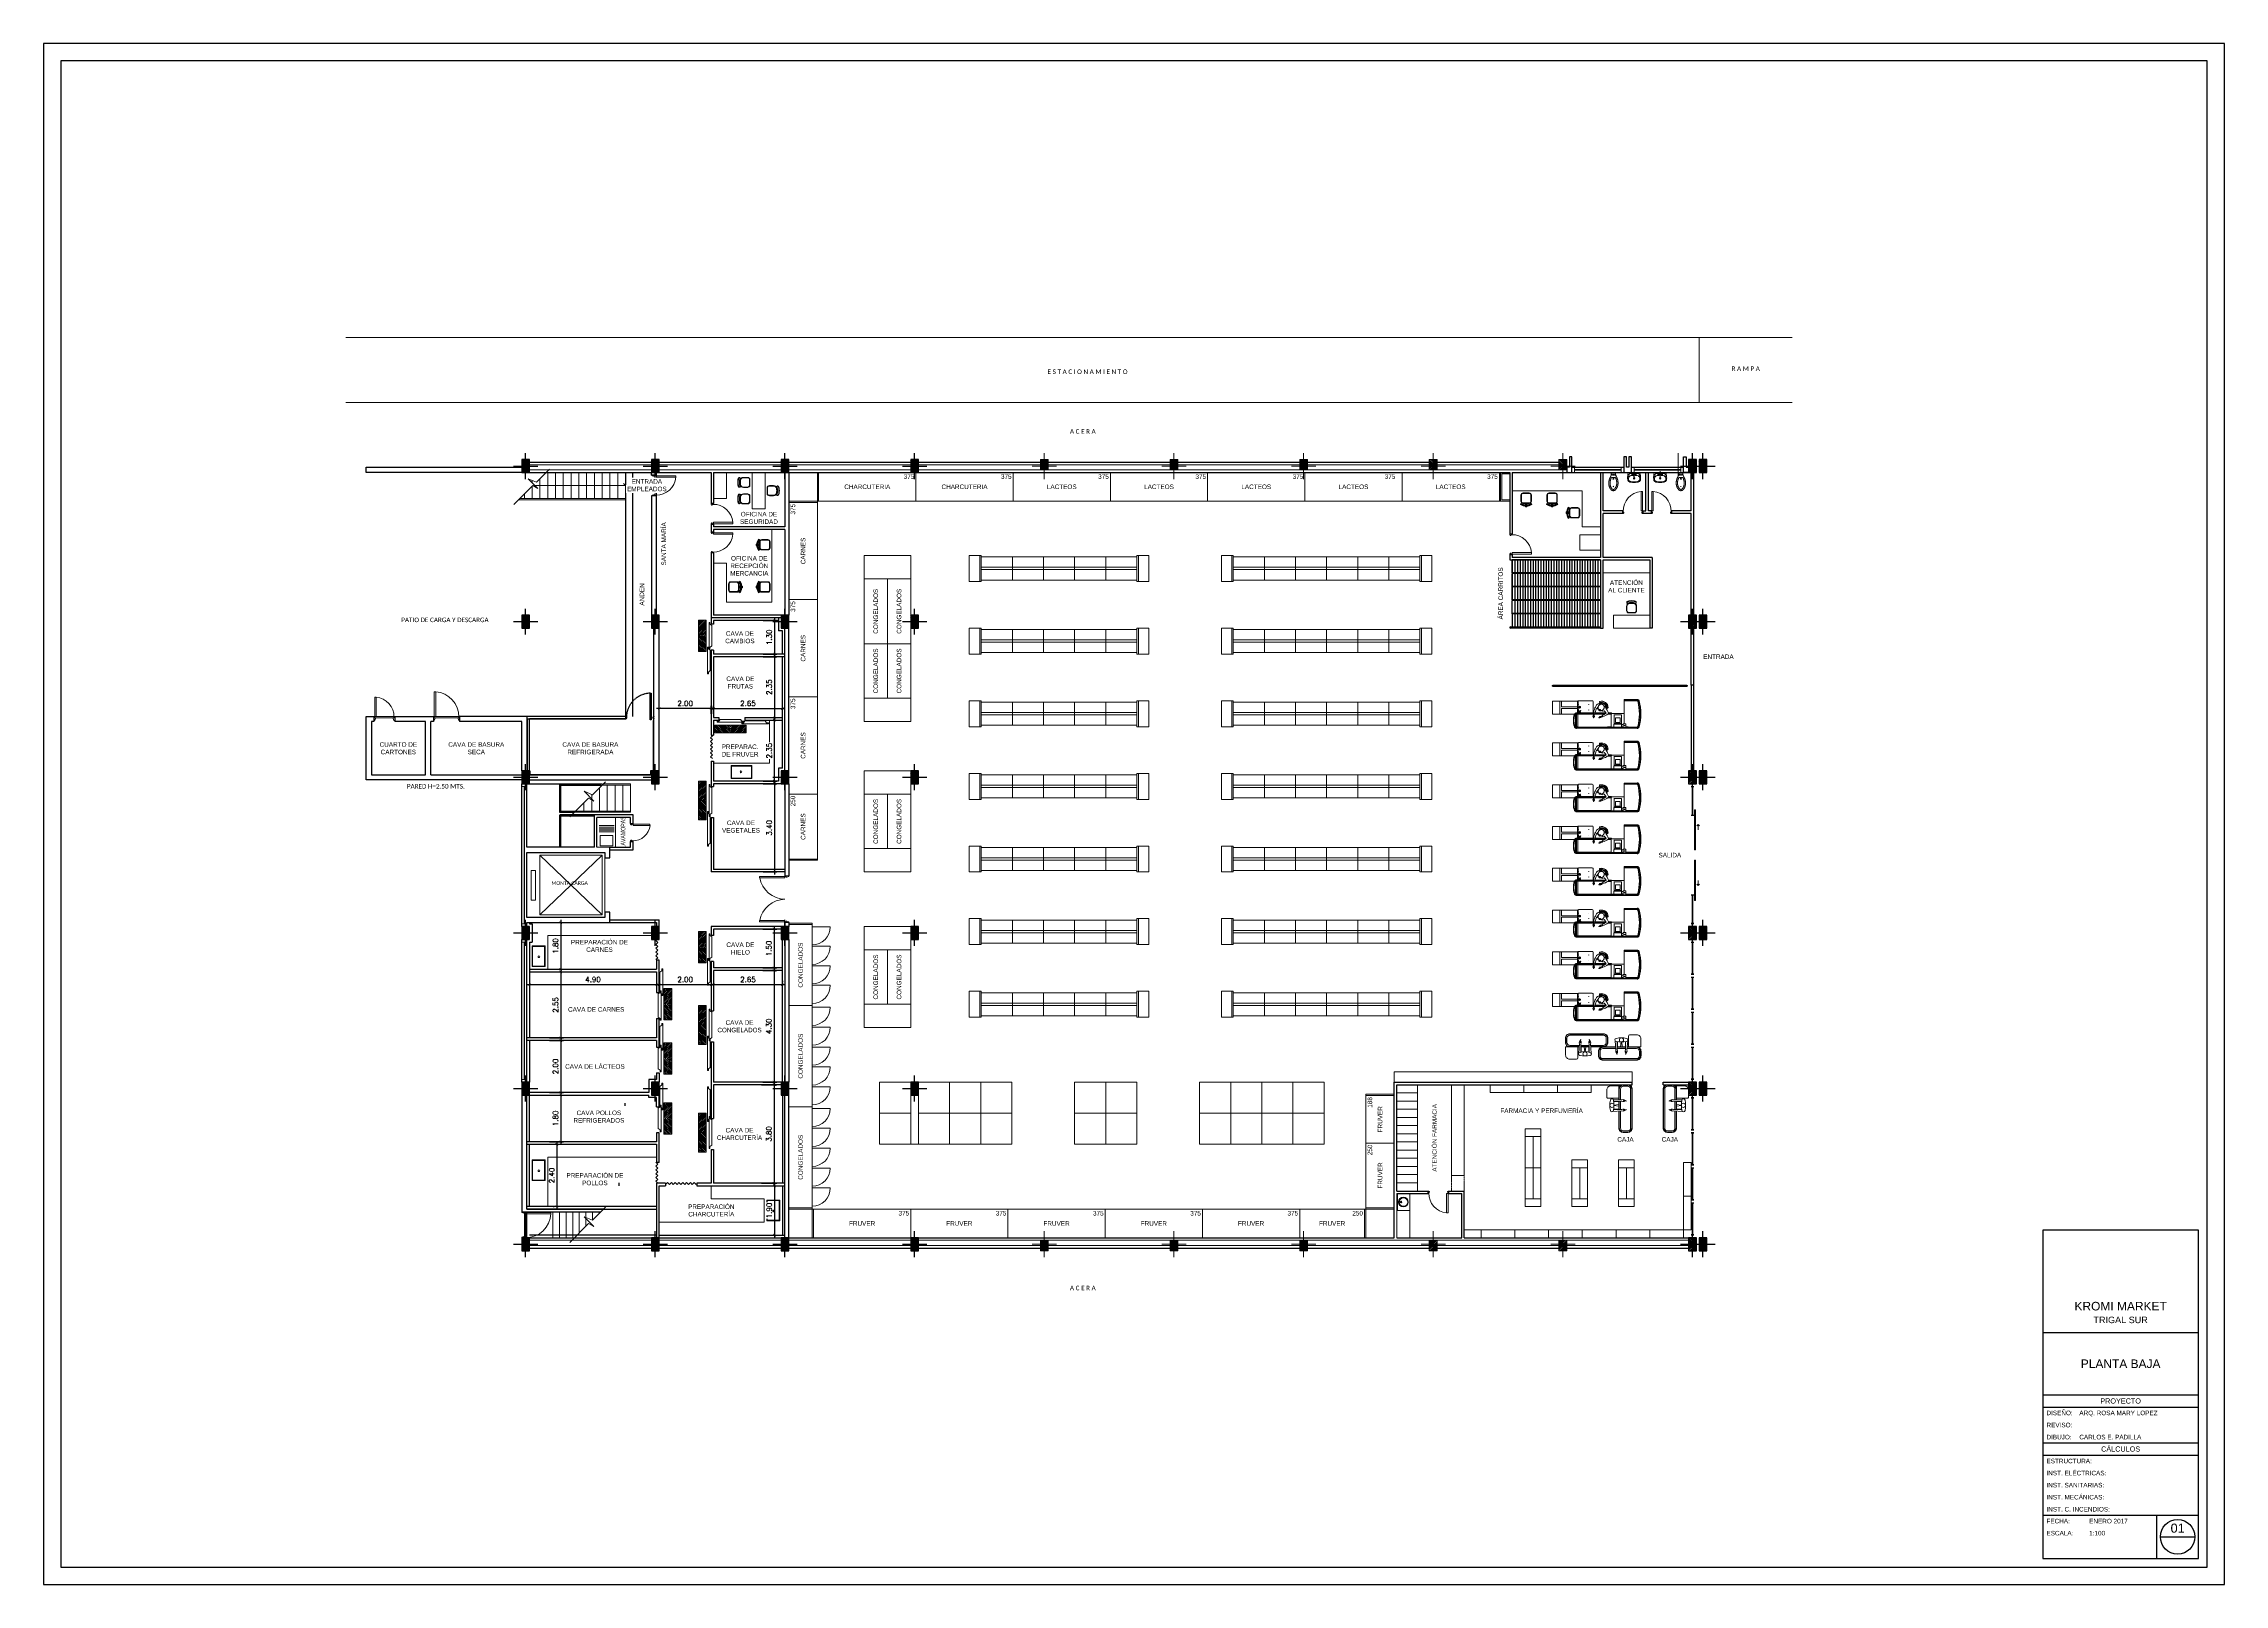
# Paper-space layout 'Layout1' of a CAD drawing. Header units: millimetres. Extents: x 0 to 841, y 0 to 594.
# The model-space entities are those that its viewports show. They can reach past a viewport. Long polylines and large blocks are cut down to what shows.
import ezdxf
from ezdxf.enums import TextEntityAlignment as Align

# ---------------------------------------------------------------- set-up
doc = ezdxf.new("R2010")
doc.units = ezdxf.units.MM
for name, pattern in [('ACAD_ISO02W100', [15, 12, -3]), ('DASHED2', [0.375, 0.25, -0.125]), ('HIDDEN', [0.375, 0.25, -0.125]), ('TIPO_L_NEA_1', [0])]:
    doc.linetypes.add(name, pattern=pattern)
for name, color, linetype in [('00', 2, 'Continuous'), ('01 Aluminio', 62, 'Continuous'), ('01 Panel', 2, 'Continuous'), ('03 Detalles', 182, 'Continuous'), ('04 Proyección', 213, 'ACAD_ISO02W100'), ('ARCHICAD Doors', 7, 'Continuous'), ('CHAPA MODULO PDV', 7, 'Continuous'), ('CHECKOUT', 7, 'Continuous'), ('ESTANTERIA', 7, 'Continuous'), ('FORMATO', 7, 'Continuous'), ('NEVERAS', 7, 'Continuous'), ('PARED', 2, 'Continuous')]:
    doc.layers.add(name, color=color, linetype=linetype)
for name, color, linetype, lineweight in [('ACHURADO', 251, 'Continuous', 13), ('AR_COTAS', 2, 'Continuous', 9), ('AR_INST. MECANICAS', 1, 'Continuous', 5), ('AR_MOBILIARIO', 1, 'Continuous', 0), ('AR_PAREDES', 4, 'Continuous', 25), ('AR_PIEZAS SANITARIAS', 1, 'Continuous', 0), ('AR_PUERTAS', 2, 'Continuous', 13), ('AR_SIMBOLOS', 1, 'Continuous', 5), ('AR_TEXTOS', 2, 'Continuous', 0), ('AR_VENTANAS', 3, 'Continuous', 13), ('TEXTO', 1, 'Continuous', 20), ('VP', 2, 'Continuous', 13)]:
    doc.layers.add(name, color=color, linetype=linetype, lineweight=lineweight)
doc.layers.get('VP').freeze()
doc.styles.add('ARIAL', font='arial.ttf')
doc.styles.add('ROMANS', font='romans.shx')
doc.styles.get("Standard").update_dxf_attribs({"font": 'arial.ttf'})
doc.dimstyles.new('ESC100', dxfattribs={"dimtxt": 0.2, "dimasz": 0.1, "dimexe": 0.1, "dimexo": 0.15, "dimgap": 0.1, "dimtad": 1, "dimzin": 1, "dimdsep": 46, "dimtxsty": 'ROMANS', "dimblk": 'ARCHTICK', "dimcen": 2.5, "dimdle": 0.1, "dimadec": 0, "dimazin": 0, "dimtfac": 1, "dimtmove": 2, "dimatfit": 3, "dimfxl": 1, "dimarcsym": 0})

# ---------------------------------------------------------------- blocks, each defined once
blk = doc.blocks.new('JKNGLDKFB')
h = blk.add_hatch()
h.set_pattern_fill('ANSI31', color=8, scale=0.35, angle=-180)
h.set_pattern_definition([(225, (-128.949426, 159.928103), (0.030935922, -0.030935922), [])])
h.paths.add_polyline_path([(0.15, -0.25), (0.15, 0.25), (-0.15, 0.25), (-0.15, -0.25)])
at = {"color": 2}
for p, q in [((-0.469, 0), (0.469, 0)), ((0, -0.5), (0, 0.5))]:
    blk.add_line(p, q, dxfattribs=at)
at = {"color": 6}
blk.add_lwpolyline([(-0.15, -0.25), (0.15, -0.25), (0.15, 0.25), (-0.15, 0.25)], close=True, dxfattribs=at)
blk = doc.blocks.new('OIIOIJ')
h = blk.add_hatch()
h.set_pattern_fill('ANSI31', color=8, scale=0.35, angle=-180)
h.set_pattern_definition([(225, (-128.949427, 159.928103), (0.030935922, -0.030935922), [])])
h.paths.add_polyline_path([(0.15, -0.15), (0.15, 0.25), (-0.15, 0.25), (-0.15, -0.15)])
at = {"color": 2}
for p, q in [((-0.469, 0), (0.469, 0)), ((0, -0.5), (0, 0.5))]:
    blk.add_line(p, q, dxfattribs=at)
at = {"color": 6}
blk.add_lwpolyline([(0.15, -0.15), (0.15, 0.25), (-0.15, 0.25), (-0.15, -0.15)], close=True, dxfattribs=at)
blk = doc.blocks.new('SE47')
at = {"layer": 'CHAPA MODULO PDV', "color": 7, "linetype": 'Continuous'}
for p, q in [((-687, -174), (-687, -186)), ((-687, -388), (-687, -400))]:
    blk.add_line(p, q, dxfattribs=at)
blk = doc.blocks.new('ck 2200 ce')
at = {"layer": 'AR_MOBILIARIO'}
for p, q in [((6346518, 525640), (6346518, 525641)), ((6346577, 525706), (6346578, 525706)), ((6346578, 525706), (6346577, 525706)), ((6346578, 525703), (6346578, 525703)), ((6346580, 525698), (6346580, 525699)), ((6346580, 525698), (6346580, 525699)), ((6346605, 525656), (6347023, 525656)), ((6347048, 525699), (6347048, 525699)), ((6347048, 525699), (6347048, 525699)), ((6347048, 525699), (6347048, 525698)), ((6347049, 525703), (6347050, 525703)), ((6347050, 525706), (6347051, 525706)), ((6347051, 525706), (6347050, 525706)), ((6346515, 525619), (6346515, 525619)), ((6346516, 525615), (6346516, 525615)), ((6346527, 525614), (6346517, 525614)), ((6346518, 523286), (6346518, 525614)), ((6346525, 525619), (6346525, 525619)), ((6346526, 525615), (6346526, 525615)), ((6346527, 523529), (6346527, 525614)), ((6346527, 525614), (6346529, 525614)), ((6346529, 523529), (6346529, 525614)), ((6346529, 525614), (6346533, 525614)), ((6346529, 525614), (6346529, 525614)), ((6346530, 525619), (6346530, 525619)), ((6346531, 525615), (6346531, 525615)), ((6346533, 525614), (6346561, 525614)), ((6346535, 525614), (6346535, 524431)), ((6346561, 525614), (6346568, 525614)), ((6346567, 525614), (6346567, 524431)), ((6346567, 525596), (6346568, 525596)), ((6346568, 525614), (6346568, 525611)), ((6346568, 525611), (6346568, 525605)), ((6346568, 525605), (6346568, 525590)), ((6346568, 525590), (6346568, 525589)), ((6346568, 525589), (6346568, 525580)), ((6346569, 525615), (6346569, 525615)), ((6346570, 525619), (6346573, 525619)), ((6346570, 525619), (6346570, 525619)), ((6346573, 525619), (6346573, 525619)), ((6346573, 525618), (6346573, 525619)), ((6346573, 525618), (6346573, 525618)), ((6346573, 525618), (6347055, 525618)), ((6346574, 525574), (6347054, 525574)), ((6347055, 525619), (6347058, 525619)), ((6347055, 525619), (6347055, 525619)), ((6347055, 525619), (6347055, 525618)), ((6347055, 525618), (6347055, 525618)), ((6347058, 525619), (6347058, 525619)), ((6347059, 525615), (6347059, 525615)), ((6347060, 525614), (6347067, 525614)), ((6347060, 525590), (6347061, 525602)), ((6347060, 525596), (6347061, 525596)), ((6347060, 525589), (6347060, 525590)), ((6347060, 525580), (6347060, 525589)), ((6347061, 524962), (6347061, 525614)), ((6347061, 524538), (6347061, 524931)), ((6347067, 525614), (6347096, 525614)), ((6347092, 524962), (6347092, 525614)), ((6347092, 524486), (6347092, 524917)), ((6347096, 525614), (6347099, 525614)), ((6347097, 525615), (6347097, 525615)), ((6347097, 525614), (6347097, 524962)), ((6347097, 524915), (6347097, 524477)), ((6347098, 525619), (6347098, 525619)), ((6347099, 525614), (6347101, 525614)), ((6347099, 525614), (6347099, 525614)), ((6347100, 525614), (6347100, 524962)), ((6347100, 524914), (6347100, 524474)), ((6347111, 525614), (6347101, 525614)), ((6347102, 525615), (6347102, 525615)), ((6347103, 525619), (6347103, 525619)), ((6347110, 525614), (6347110, 524961)), ((6347110, 525581), (6347110, 524984)), ((6347548, 525581), (6347110, 525581)), ((6347110, 524984), (6347113, 524984)), ((6347110, 524910), (6347110, 524483)), ((6347112, 525615), (6347112, 525615)), ((6347112, 524984), (6347112, 524984)), ((6347113, 525619), (6347113, 525619)), ((6347113, 524984), (6347113, 524981)), ((6347113, 524983), (6347113, 524983)), ((6347113, 524981), (6347548, 524981)), ((6347142, 525485), (6347142, 525513)), ((6347142, 525499), (6347187, 525499)), ((6347180, 525516), (6347145, 525516)), ((6347224, 525550), (6347232, 525550)), ((6347232, 525542), (6347224, 525542)), ((6347273, 524784), (6347265, 524782)), ((6347281, 524787), (6347273, 524784)), ((6347289, 524788), (6347281, 524787)), ((6347298, 524789), (6347289, 524788)), ((6347306, 524790), (6347298, 524789)), ((6347320, 525492), (6347303, 525478)), ((6347314, 524790), (6347306, 524790)), ((6347323, 524789), (6347314, 524790)), ((6347329, 525490), (6347322, 525492)), ((6347331, 524788), (6347323, 524789)), ((6347338, 525491), (6347330, 525489)), ((6347339, 524787), (6347331, 524788)), ((6347346, 524785), (6347339, 524787)), ((6347353, 525473), (6347340, 525490)), ((6347354, 524782), (6347346, 524785)), ((6347438, 525550), (6347446, 525550)), ((6347446, 525542), (6347438, 525542)), ((6347548, 525581), (6347548, 525580)), ((6347548, 525579), (6347548, 525581)), ((6347548, 525581), (6347548, 525579)), ((6347548, 524984), (6347548, 524982)), ((6347548, 524981), (6347548, 524982)), ((6347548, 524981), (6347548, 524982)), ((6347580, 525549), (6347578, 525549)), ((6347578, 525549), (6347580, 525549)), ((6347580, 525014), (6347578, 525014)), ((6347580, 525549), (6347580, 525549)), ((6347580, 525014), (6347580, 525549)), ((6347580, 525014), (6347580, 525014)), ((6347580, 525014), (6347580, 525014)), ((6346534, 524282), (6346534, 524429)), ((6346535, 524281), (6346535, 524281)), ((6346540, 524281), (6346535, 524281)), ((6346540, 524281), (6346555, 524281)), ((6346540, 524281), (6346540, 523781)), ((6346543, 524375), (6346543, 524429)), ((6346543, 524429), (6346543, 524429)), ((6346543, 524367), (6346543, 524375)), ((6346543, 524292), (6346543, 524366)), ((6346543, 524292), (6346543, 524292)), ((6346544, 524431), (6346560, 524431)), ((6346560, 524281), (6346555, 524281)), ((6346555, 524281), (6346555, 523820)), ((6346559, 523820), (6346559, 524281)), ((6346560, 524431), (6346568, 524431)), ((6346560, 524429), (6346560, 524316)), ((6346568, 524282), (6346560, 524282)), ((6346560, 524280), (6346561, 524280)), ((6346560, 524280), (6346560, 524279)), ((6346562, 524279), (6346560, 524279)), ((6346560, 524279), (6346560, 523820)), ((6346561, 524282), (6346561, 524281)), ((6346562, 524281), (6346561, 524281)), ((6346561, 524281), (6346561, 524280)), ((6346561, 524281), (6347067, 524281)), ((6346562, 524280), (6346561, 524280)), ((6346561, 524280), (6346561, 524279)), ((6346561, 524178), (6346561, 523884)), ((6346562, 524178), (6346561, 524178)), ((6346562, 524281), (6346562, 524279)), ((6346932, 524281), (6346562, 524281)), ((6346562, 524178), (6346665, 524178)), ((6346563, 524180), (6346675, 524180)), ((6346563, 524180), (6346563, 524178)), ((6346675, 524178), (6346563, 524178)), ((6346568, 524178), (6346568, 524178)), ((6346569, 524429), (6346569, 524298)), ((6346569, 524298), (6346569, 524284)), ((6346666, 524178), (6346665, 524178)), ((6346676, 524180), (6346675, 524180)), ((6346675, 524178), (6346676, 524178)), ((6346676, 524178), (6346676, 524180)), ((6346676, 524178), (6346676, 524178)), ((6346677, 524176), (6346697, 524176)), ((6346678, 524176), (6346678, 524178)), ((6346682, 524158), (6346682, 523904)), ((6346683, 524158), (6346683, 523904)), ((6346697, 524176), (6346699, 524176)), ((6346699, 524177), (6347034, 524177)), ((6346700, 524176), (6346699, 524176)), ((6346702, 524176), (6346700, 524176)), ((6346705, 523895), (6346705, 524166)), ((6346706, 523895), (6346706, 524166)), ((6346738, 523946), (6346738, 524116)), ((6346743, 524121), (6346913, 524121)), ((6346918, 524116), (6346918, 523946)), ((6346961, 524720), (6346960, 524719)), ((6346960, 524719), (6346960, 524718)), ((6346960, 524718), (6346960, 524718)), ((6346960, 524718), (6346960, 524717)), ((6346960, 524717), (6346960, 524717)), ((6346960, 524717), (6346960, 524716)), ((6346960, 524716), (6346960, 524715)), ((6346960, 524715), (6346960, 524715)), ((6346960, 524715), (6346960, 524714)), ((6346960, 524714), (6346960, 524714)), ((6346960, 524714), (6346960, 524714)), ((6346960, 524714), (6346960, 524713)), ((6346960, 524713), (6346960, 524713)), ((6346960, 524713), (6346960, 524712)), ((6346960, 524712), (6346960, 524712)), ((6346960, 524712), (6346960, 524711)), ((6346960, 524711), (6346960, 524711)), ((6346960, 524711), (6346960, 524710)), ((6346960, 524710), (6346960, 524709)), ((6346960, 524709), (6346960, 524709)), ((6346960, 524709), (6346960, 524708)), ((6346960, 524708), (6346960, 524707)), ((6346960, 524707), (6346960, 524707)), ((6346960, 524707), (6346960, 524706)), ((6346962, 524723), (6346961, 524722)), ((6346961, 524722), (6346961, 524721)), ((6346961, 524721), (6346961, 524720)), ((6346961, 524720), (6346961, 524720)), ((6346963, 524726), (6346962, 524724)), ((6346962, 524724), (6346962, 524723)), ((6346964, 524728), (6346963, 524727)), ((6346963, 524727), (6346963, 524726)), ((6346965, 524729), (6346964, 524728)), ((6346966, 524730), (6346965, 524729)), ((6346967, 524730), (6346966, 524730)), ((6346969, 524730), (6346967, 524730)), ((6346970, 524730), (6346969, 524730)), ((6346971, 524729), (6346970, 524730)), ((6346971, 524728), (6346971, 524729)), ((6347035, 524179), (6347036, 524179)), ((6347035, 524178), (6347035, 524179)), ((6347037, 524177), (6347035, 524177)), ((6347035, 524176), (6347035, 523886)), ((6347036, 524179), (6347036, 524178)), ((6347037, 524178), (6347036, 524178)), ((6347037, 524178), (6347037, 524177)), ((6347058, 524417), (6347058, 524298)), ((6347058, 524298), (6347058, 524284)), ((6347060, 524282), (6347067, 524282)), ((6347061, 524362), (6347061, 524414)), ((6347065, 524281), (6347065, 524282)), ((6347066, 524282), (6347066, 524282)), ((6347067, 524405), (6347067, 524316)), ((6347067, 524315), (6347067, 524316)), ((6347067, 524281), (6347067, 524281)), ((6347067, 524281), (6347068, 524281)), ((6347074, 524281), (6347067, 524281)), ((6347068, 524281), (6347068, 524279)), ((6347068, 524281), (6347072, 524281)), ((6347068, 524281), (6347068, 524281)), ((6347068, 524279), (6347068, 524281)), ((6347068, 524278), (6347068, 524279)), ((6347068, 524279), (6347068, 524279)), ((6347095, 524275), (6347072, 524275)), ((6347091, 524274), (6347073, 524274)), ((6347084, 524281), (6347074, 524281)), ((6347084, 524375), (6347084, 524391)), ((6347084, 524366), (6347084, 524375)), ((6347084, 524292), (6347084, 524366)), ((6347084, 524292), (6347084, 524292)), ((6347092, 524281), (6347084, 524281)), ((6347087, 524281), (6347091, 524281)), ((6347091, 524281), (6347092, 524281)), ((6347091, 524275), (6347091, 524274)), ((6347091, 524274), (6347091, 524275)), ((6347093, 524274), (6347091, 524274)), ((6347092, 524362), (6347092, 524390)), ((6347094, 524281), (6347092, 524281)), ((6347093, 524390), (6347093, 524282)), ((6347093, 524275), (6347093, 524262)), ((6347093, 524274), (6347093, 523783)), ((6347093, 524262), (6347093, 524262)), ((6347093, 523781), (6347093, 524262)), ((6347094, 524281), (6347094, 524286)), ((6347094, 524286), (6347094, 524286)), ((6347094, 524286), (6347100, 524286)), ((6347098, 524275), (6347095, 524275)), ((6347096, 524279), (6347096, 524284)), ((6347097, 524390), (6347097, 524275)), ((6347106, 524275), (6347098, 524275)), ((6347100, 524391), (6347100, 524275)), ((6347110, 524395), (6347110, 524285)), ((6347110, 524284), (6347110, 524279)), ((6347195, 524743), (6347194, 524742)), ((6347194, 524742), (6347194, 524741)), ((6347194, 524741), (6347194, 524739)), ((6347194, 524739), (6347194, 524738)), ((6347194, 524738), (6347195, 524736)), ((6347196, 524744), (6347195, 524743)), ((6347195, 524736), (6347196, 524735)), ((6347198, 524744), (6347196, 524744)), ((6347196, 524735), (6347197, 524734)), ((6347197, 524734), (6347198, 524733)), ((6347199, 524744), (6347198, 524744)), ((6347198, 524733), (6347199, 524732)), ((6347198, 524663), (6347198, 524661)), ((6347198, 524661), (6347200, 524653)), ((6347201, 524744), (6347199, 524744)), ((6347199, 524732), (6347200, 524732)), ((6347200, 524732), (6347201, 524731)), ((6347200, 524653), (6347203, 524645)), ((6347203, 524744), (6347201, 524744)), ((6347201, 524731), (6347201, 524730)), ((6347201, 524730), (6347202, 524730)), ((6347217, 524729), (6347202, 524738)), ((6347202, 524730), (6347202, 524730)), ((6347204, 524743), (6347203, 524744)), ((6347203, 524645), (6347206, 524637)), ((6347205, 524743), (6347204, 524743)), ((6347206, 524743), (6347205, 524743)), ((6347207, 524742), (6347206, 524743)), ((6347206, 524637), (6347209, 524629)), ((6347208, 524742), (6347207, 524742)), ((6347209, 524742), (6347208, 524742)), ((6347209, 524742), (6347209, 524742)), ((6347209, 524629), (6347214, 524622)), ((6347214, 524622), (6347218, 524615)), ((6347218, 524615), (6347223, 524608)), ((6347223, 524608), (6347228, 524602)), ((6347228, 524602), (6347234, 524596)), ((6347234, 524596), (6347239, 524590)), ((6347239, 524590), (6347246, 524585)), ((6347246, 524585), (6347252, 524580)), ((6347252, 524580), (6347259, 524576)), ((6347259, 524576), (6347266, 524572)), ((6347265, 524782), (6347263, 524781)), ((6347266, 524572), (6347273, 524568)), ((6347273, 524568), (6347280, 524565)), ((6347280, 524565), (6347287, 524562)), ((6347287, 524562), (6347295, 524560)), ((6347295, 524433, 2404), (6347294, 524474, 2404)), ((6347295, 524560), (6347303, 524558)), ((6347303, 524558), (6347311, 524556)), ((6347311, 524556), (6347319, 524555)), ((6347319, 524555), (6347327, 524555)), ((6347327, 524555), (6347336, 524555)), ((6347336, 524555), (6347344, 524555)), ((6347344, 524555), (6347352, 524556)), ((6347352, 524556), (6347361, 524558)), ((6347362, 524780), (6347354, 524782)), ((6347361, 524558), (6347369, 524560)), ((6347369, 524776), (6347362, 524780)), ((6347376, 524773), (6347369, 524776)), ((6347369, 524560), (6347377, 524563)), ((6347383, 524769), (6347376, 524773)), ((6347377, 524563), (6347385, 524566)), ((6347390, 524764), (6347383, 524769)), ((6347385, 524566), (6347392, 524570)), ((6347396, 524759), (6347390, 524764)), ((6347392, 524570), (6347400, 524575)), ((6347402, 524754), (6347396, 524759)), ((6347400, 524575), (6347407, 524580)), ((6347408, 524748), (6347402, 524754)), ((6347407, 524580), (6347413, 524586)), ((6347414, 524743), (6347408, 524748)), ((6347413, 524586), (6347420, 524593)), ((6347419, 524736), (6347414, 524743)), ((6347424, 524730), (6347419, 524736)), ((6347420, 524593), (6347425, 524600)), ((6347428, 524723), (6347424, 524730)), ((6347425, 524600), (6347430, 524607)), ((6347432, 524715), (6347428, 524723)), ((6347430, 524607), (6347434, 524615)), ((6347436, 524708), (6347432, 524715)), ((6347434, 524615), (6347438, 524623)), ((6347434, 524536, 2404), (6347451, 524524, 2404)), ((6347435, 524524, 2404), (6347452, 524511, 2404)), ((6347439, 524700), (6347436, 524708)), ((6347438, 524623), (6347441, 524631)), ((6347438, 524539, 2404), (6347450, 524530, 2404)), ((6347441, 524692), (6347439, 524700)), ((6347439, 524527, 2404), (6347456, 524515, 2404)), ((6347443, 524683), (6347441, 524692)), ((6347441, 524631), (6347443, 524640)), ((6347445, 524675), (6347443, 524683)), ((6347443, 524640), (6347444, 524649)), ((6347444, 524649), (6347445, 524657)), ((6347445, 524666), (6347445, 524675)), ((6347445, 524657), (6347445, 524666)), ((6347483, 524576, 2404), (6347471, 524585, 2404)), ((6347472, 524573, 2404), (6347489, 524561, 2404)), ((6347490, 524577, 2404), (6347473, 524589, 2404)), ((6347474, 524578, 2404), (6347491, 524565, 2404)), ((6347481, 524715, 2404), (6347504, 524716, 2404)), ((6346525, 523286), (6346516, 523286)), ((6346523, 523281), (6346523, 523281)), ((6346525, 523286), (6346525, 523286)), ((6346528, 523286), (6346525, 523286)), ((6346527, 523286), (6346527, 523881)), ((6346529, 523781), (6346527, 523781)), ((6346527, 523781), (6346527, 523781)), ((6346529, 523781), (6346527, 523781)), ((6346527, 523781), (6346527, 523781)), ((6346535, 523286), (6346528, 523286)), ((6346528, 523286), (6346528, 523286)), ((6346529, 523881), (6346529, 523286)), ((6346534, 523781), (6346529, 523781)), ((6346534, 523781), (6346529, 523781)), ((6346533, 523281), (6346533, 523281)), ((6346536, 523781), (6346534, 523781)), ((6346534, 523781), (6346536, 523781)), ((6346534, 523632), (6346534, 523780)), ((6346535, 523781), (6346540, 523781)), ((6346535, 523631), (6346535, 523286)), ((6346561, 523286), (6346535, 523286)), ((6346535, 523286), (6346535, 523286)), ((6346540, 523781), (6346536, 523781)), ((6346540, 523781), (6346540, 523781)), ((6346540, 523781), (6346540, 523781)), ((6346540, 523781), (6346544, 523781)), ((6346543, 523770), (6346543, 523770)), ((6346543, 523770), (6346543, 523695)), ((6346543, 523696), (6346543, 523687)), ((6346543, 523687), (6346543, 523632)), ((6346543, 523632), (6346543, 523632)), ((6346544, 523818), (6346544, 523818)), ((6346544, 523818), (6346544, 523818)), ((6346545, 523818), (6346544, 523818)), ((6346544, 523722), (6346544, 523818)), ((6346544, 523813), (6346544, 523727)), ((6346544, 523722), (6346544, 523722)), ((6346544, 523722), (6346544, 523722)), ((6346544, 523722), (6346545, 523722)), ((6346544, 523631), (6346560, 523631)), ((6346545, 523818), (6346545, 523818)), ((6346545, 523818), (6346546, 523818)), ((6346545, 523813), (6346545, 523727)), ((6346546, 523722), (6346545, 523722)), ((6346545, 523722), (6346545, 523722)), ((6346546, 523819), (6346546, 523820)), ((6346548, 523820), (6346546, 523820)), ((6346546, 523819), (6346546, 523819)), ((6346548, 523819), (6346546, 523819)), ((6346546, 523721), (6346548, 523721)), ((6346546, 523721), (6346546, 523720)), ((6346546, 523720), (6346546, 523721)), ((6346546, 523720), (6346548, 523720)), ((6346551, 523820), (6346548, 523820)), ((6346548, 523819), (6346551, 523819)), ((6346551, 523721), (6346548, 523721)), ((6346548, 523720), (6346551, 523720)), ((6346640, 523820), (6346551, 523820)), ((6346640, 523819), (6346551, 523819)), ((6346640, 523721), (6346551, 523721)), ((6346640, 523720), (6346551, 523720)), ((6346560, 523632), (6346560, 523720)), ((6346560, 523631), (6346568, 523631)), ((6346561, 523884), (6346562, 523884)), ((6346568, 523286), (6346561, 523286)), ((6346562, 523884), (6346665, 523884)), ((6346563, 523882), (6346563, 523883)), ((6346563, 523882), (6346675, 523882)), ((6346567, 523631), (6346567, 523286)), ((6346568, 523883), (6346568, 523884)), ((6346569, 523632), (6346569, 523720)), ((6346570, 523281), (6346570, 523281)), ((6346577, 523882), (6346577, 523820)), ((6346610, 523773), (6346610, 523773)), ((6346610, 523773), (6346610, 523771)), ((6346610, 523772), (6346610, 523772)), ((6346610, 523771), (6346610, 523769)), ((6346610, 523769), (6346610, 523767)), ((6346610, 523768), (6346610, 523768)), ((6346610, 523767), (6346610, 523767)), ((6346611, 523773), (6346615, 523773)), ((6346611, 523767), (6346615, 523767)), ((6346612, 523776), (6346615, 523776)), ((6346612, 523764), (6346615, 523764)), ((6346615, 523776), (6346615, 523775)), ((6346615, 523775), (6346615, 523774)), ((6346615, 523775), (6346615, 523775)), ((6346615, 523774), (6346615, 523771)), ((6346615, 523771), (6346615, 523769)), ((6346615, 523769), (6346615, 523766)), ((6346615, 523766), (6346615, 523765)), ((6346615, 523765), (6346615, 523765)), ((6346615, 523765), (6346615, 523764)), ((6346677, 523820), (6346640, 523820)), ((6346677, 523819), (6346640, 523819)), ((6346677, 523721), (6346640, 523721)), ((6346677, 523720), (6346640, 523720)), ((6346661, 523820), (6346661, 523882)), ((6346665, 523884), (6346666, 523884)), ((6346675, 523882), (6346676, 523882)), ((6346676, 523882), (6346676, 523883)), ((6346697, 523885), (6346677, 523885)), ((6346683, 523820), (6346677, 523820)), ((6346677, 523819), (6346683, 523819)), ((6346683, 523721), (6346677, 523721)), ((6346677, 523720), (6346683, 523720)), ((6346678, 523884), (6346678, 523885)), ((6346683, 523820), (6346686, 523820)), ((6346683, 523820), (6346683, 523820)), ((6346683, 523820), (6346683, 523819)), ((6346683, 523820), (6346683, 523819)), ((6346683, 523819), (6346686, 523819)), ((6346683, 523819), (6346683, 523819)), ((6346683, 523721), (6346686, 523721)), ((6346683, 523721), (6346683, 523721)), ((6346683, 523721), (6346683, 523720)), ((6346683, 523721), (6346683, 523720)), ((6346683, 523720), (6346686, 523720)), ((6346683, 523720), (6346683, 523720)), ((6346690, 523820), (6346686, 523820)), ((6346686, 523820), (6346686, 523819)), ((6346690, 523819), (6346686, 523819)), ((6346686, 523721), (6346690, 523721)), ((6346686, 523720), (6346686, 523721)), ((6346686, 523720), (6346690, 523720)), ((6346691, 523722), (6346691, 523818)), ((6346691, 523722), (6346691, 523818)), ((6346691, 523781), (6347091, 523781)), ((6346699, 523885), (6346697, 523885)), ((6346699, 523885), (6346700, 523885)), ((6347015, 523885), (6346699, 523885)), ((6346699, 523885), (6347034, 523885)), ((6346700, 523885), (6346702, 523885)), ((6346913, 523941), (6346743, 523941)), ((6347037, 523885), (6347035, 523885)), ((6347035, 523884), (6347035, 523883)), ((6347035, 523883), (6347036, 523883)), ((6347036, 523883), (6347036, 523884)), ((6347037, 523884), (6347036, 523884)), ((6347037, 523884), (6347037, 523885)), ((6347093, 523783), (6347091, 523783)), ((6347091, 523781), (6347091, 523783)), ((6347091, 523782), (6347092, 523782)), ((6347091, 523781), (6347092, 523781)), ((6347092, 523783), (6347092, 523782)), ((6347093, 523782), (6347092, 523782)), ((6347092, 523782), (6347092, 523782)), ((6347092, 523781), (6347092, 523782)), ((6347576, 523781), (6347092, 523781)), ((6347093, 523800), (6347093, 523800)), ((6347093, 523783), (6347093, 523782)), ((6347576, 523778), (6347576, 523782)), ((6347576, 523281), (6347576, 523281)), ((6347579, 523776), (6347578, 523776)), ((6347585, 523286), (6347578, 523286)), ((6347586, 523776), (6347579, 523776)), ((6347579, 523286), (6347579, 523776)), ((6347581, 523787), (6347585, 523787)), ((6347585, 523787), (6347616, 523787)), ((6347611, 523286), (6347585, 523286)), ((6347619, 523776), (6347586, 523776)), ((6347611, 523286), (6347611, 523776)), ((6347611, 523286), (6347611, 523286)), ((6347618, 523286), (6347611, 523286)), ((6347613, 523281), (6347613, 523281)), ((6347623, 523787), (6347616, 523787)), ((6347616, 523286), (6347616, 523776)), ((6347621, 523286), (6347618, 523286)), ((6347618, 523286), (6347618, 523286)), ((6347619, 523787), (6347619, 523286)), ((6347630, 523286), (6347621, 523286)), ((6347621, 523286), (6347621, 523286)), ((6347623, 523281), (6347623, 523281)), ((6347628, 523782), (6347628, 523286)), ((6347628, 523782), (6347628, 523781))]:
    blk.add_line(p, q, dxfattribs=at)
for centre, radius in [((6347127, 525534), 3), ((6347127, 525464), 3), ((6347162, 525499), 25), ((6347197, 525534), 3), ((6347197, 525464), 3), ((6347095, 524281), 0.5)]:
    blk.add_circle(centre, radius, dxfattribs=at)
for centre, radius, start, end in [((6346606, 525619), 91.6, 168.68648, 180), ((6346606, 525619), 91.5, 130.32386, 166.45346), ((6346562, 525628), 46.6, 164.96416, 169.41049), ((6346606, 525619), 91.3, 130.3507, 166.4559), ((6346606, 525619), 88.9, 108.58129, 166.2018), ((6346606, 525619), 83.8, 108.63905, 165.45716), ((6346606, 525619), 81.3, 108.34652, 180), ((6346606, 525619), 75.9, 108.34652, 180), ((6346524, 525735), 51, 299.44591, 311.34377), ((6346606, 525619), 91.5, 108.52862, 126.94257), ((6346606, 525619), 91.3, 108.54012, 122.32855), ((6346571, 525690), 13.4, 150.40436, 163.41985), ((6346606, 525619), 36, 142.73198, 180), ((6346814, 524993), 751, 71.676, 108.34652), ((6346814, 524993), 752, 71.67466, 108.34652), ((6346814, 524993), 749, 71.68071, 108.34652), ((6346606, 525619), 36, 108.34652, 142.73198), ((6346814, 524993), 744, 71.686, 108.34652), ((6346814, 524993), 741, 71.65348, 108.34652), ((6346814, 524993), 736, 71.65348, 108.34652), ((6346814, 524993), 696, 107.45806, 108.34652), ((6346814, 524993), 696, 71.65348, 72.54194), ((6347022, 525619), 36, 37.26802, 71.65348), ((6347022, 525619), 75.9, 0, 71.65348), ((6347022, 525619), 81.3, 0, 71.65348), ((6347022, 525619), 83.8, 14.67612, 71.65348), ((6347022, 525619), 88.9, 13.90459, 71.65348), ((6347022, 525619), 36, 0, 37.26802), ((6347022, 525619), 91.5, 13.62702, 71.65348), ((6347022, 525619), 91.3, 59.01468, 71.65348), ((6347057, 525690), 13.4, 16.58015, 29.59564), ((6347022, 525619), 91.3, 57.6483, 58.72417), ((6347104, 525735), 51, 228.65623, 240.55409), ((6347022, 525619), 91.3, 13.62987, 51.66271), ((6347068, 525629), 44.8, 10.60578, 15.17337), ((6347022, 525619), 91.6, 0, 11.41533), ((6346523, 525619), 8, 180, 210), ((6346517, 525615), 1.48, 210, 270), ((6346534, 525619), 8.54, 179.86931, 207.76477), ((6346527, 525615), 1.35, 206.82615, 268.817), ((6346539, 525619), 8.97, 179.85856, 206.31259), ((6346533, 525615), 1.28, 204.80887, 267.97994), ((6346568, 525615), 1.48, 270, 330), ((6346568, 525615), 1.49, 270.16091, 282.77228), ((6346574, 525580), 6, 181, 270), ((6346562, 525619), 8, 330, 0), ((6346923, 524965), 4.73, 149.91721, 277.93831), ((6346982, 524882), 107, 54.01411, 126.55931), ((6346947, 524821), 141, 72.40501, 99.51691), ((6346959, 524934), 3.25, 115.35211, 295.35331), ((6347003, 524869), 82.1, 99.66971, 123.24911), ((6346994, 524822), 114, 92.80011, 107.11401), ((6346971, 525300), 364, 272.79951, 278.60131), ((6346988, 524953), 3.21, 279.66961, 71.14081), ((6347032, 524908), 32.9, 60.45801, 101.26061), ((6347064, 524995), 32.9, 234.01404, 271.89441), ((6347605, 526166), 1350, 245.61446, 255.84461), ((6347054, 525580), 6, 270, 359), ((6347066, 525619), 8, 180, 210), ((6347060, 525615), 1.48, 210, 270), ((6347060, 525615), 1.49, 257.22949, 269.83733), ((6347082, 524460), 502, 63.90741, 91.89421), ((6347096, 525615), 1.28, 272.02006, 335.19113), ((6347089, 525619), 8.97, 333.68741, 0.14144), ((6347101, 525615), 1.35, 271.183, 333.17385), ((6347095, 525619), 8.57, 332.27624, 0.08968), ((6347111, 525615), 1.48, 270, 330), ((6347105, 525619), 8, 330, 0), ((6347224, 525546), 4, 90, 270), ((6347232, 525546), 4, 270, 90), ((6347331, 524751), 85.6, 111.27311, 151.13951), ((6347949, 525701), 1086, 230.80295, 235.64354), ((6347330, 525499), 34.5, 311.83305, 216.84924), ((6347330, 525499), 34.5, 216.84924, 270), ((6346304, 522971), 2182, 59.37661, 62.75491), ((6347330, 525499), 26.5, 216.09625, 270), ((6347321, 525490), 2, 69.34114, 129.34114), ((6347330, 525491), 2, 249.34114, 279.34114), ((6347330, 525499), 26.5, 270, 312.58603), ((6347330, 525499), 34.5, 270, 311.83305), ((6347338, 525489), 2, 39.34114, 99.34114), ((6347361, 524757), 107, 319.55141, 59.37671), ((6347438, 525546), 4, 90, 270), ((6347446, 525546), 4, 270, 90), ((6347548, 525549), 32.5, 0, 90), ((6347548, 525549), 32, 0.3581, 89.6419), ((6347548, 525549), 30, 89.61803, 90), ((6347548, 525014), 32, 270, 0), ((6347548, 525014), 32.5, 270, 0), ((6347548, 525549), 30, 0, 0.38197), ((6346535, 524429), 1.5, 93.16923, 180), ((6346536, 524283), 2.09, 201.3126, 248.98478), ((6346535, 524282), 1.49, 179.51008, 269.96679), ((6346547, 524371), 5.9, 130.31463, 179.87644), ((6346547, 524371), 5.88, 130.17024, 229.82976), ((6346547, 524371), 5.9, 180.12352, 229.68541), ((6346547, 524371), 6.02, 0.59854, 130.90818), ((6346547, 524371), 6.11, 89.9874, 130.38944), ((6346547, 524371), 6.02, 229.10759, 359.38569), ((6346547, 524371), 6.1, 229.60666, 270.0165), ((6346545, 524294), 3.08, 217.85371, 243.71788), ((6346547, 524371), 5.95, 269.42085, 90.57915), ((6346567, 524329), 14.8, 243.37582, 244.78574), ((6346563, 524278), 3, 131.75909, 138.24068), ((6346563, 524178), 2, 90, 180), ((6346563, 524178), 0.5, 90, 180), ((6346568, 524429), 1.49, 0, 90), ((6346568, 524284), 1.49, 269.98356, 0), ((6346676, 524178), 2, 0, 75.52249), ((6346676, 524178), 0.5, 0, 90), ((6346743, 524116), 5, 90, 180), ((6346743, 523946), 5, 180, 270), ((6346913, 524116), 5, 0, 90), ((6346913, 523946), 5, 270, 0), ((6347083, 524733), 160, 171.05266, 219.19017), ((6346930, 524757), 4.27, 2.15191, 171.05311), ((6347143, 524785), 211, 187.40019, 206.43773), ((6346957, 524692), 3.21, 206.43878, 6.78001), ((6346934, 524611), 32.9, 11.86241, 39.19071), ((6347042, 524702), 82.1, 177.44838, 186.77996), ((6347458, 524721), 502, 191.86174, 219.68442), ((6347085, 524722), 114, 176.47807, 190.79193), ((6346615, 524632), 364, 4.99091, 10.79271), ((6347011, 524665), 32.9, 182.33062, 223.13338), ((6345923, 523812), 1350, 29.35521, 37.97781), ((6347060, 524284), 1.49, 180, 269.98169), ((6347065, 524282), 1, 300, 0), ((6347073, 524279), 5, 185.73917, 270), ((6347072, 524279), 4, 180, 215.38776), ((6347072, 524279), 4, 236.51422, 270), ((6347093, 524417), 27.5, 217.67797, 293.32107), ((6347080, 524371), 5.95, 89.42085, 270.57915), ((6347080, 524371), 5.94, 134.79787, 270.63122), ((6347080, 524371), 6.08, 49.51089, 133.77289), ((6347081, 524371), 6.11, 49.61056, 90.01261), ((6347081, 524371), 6.1, 269.9835, 310.39334), ((6347082, 524294), 3.07, 296.26646, 322.16196), ((6347081, 524371), 5.88, 310.17024, 49.82976), ((6347081, 524371), 5.9, 0.12356, 49.68537), ((6347081, 524371), 5.89, 315.1297, 359.90649), ((6347091, 524283), 2.02, 290.04431, 339.65831), ((6347092, 524282), 1.49, 270.03321, 0.48992), ((6347812, 523655), 1086, 123.75101, 131.07851), ((6346238, 526395), 2182, 293.36151, 299.94251), ((6347106, 524279), 4, 270, 0), ((6347108, 524284), 2, 0, 28.23496), ((6347259, 524622), 85.6, 151.13951, 203.32698), ((6347264, 524707), 71.6, 157.81434, 199.57633), ((6347217, 524666), 19.2, 120.80231, 190.92671), ((6347261, 524702), 71.6, 102.70271, 144.46471), ((6347161, 524760), 90.2, 300.80281, 1.47621), ((6347270, 524763), 19.2, 111.35231, 181.47671), ((6347302, 524484), 40.6, 200.21843, 257.90374), ((6347320, 524429, 2404), 25.1, 96.04904, 267.52098), ((6347313, 524654, 2404), 179, 264.65105, 19.73657), ((6347313, 524654, 2404), 174, 265.62093, 18.66303), ((6347320, 524429, 2404), 20.1, 96.57885, 267.0416), ((6347312, 524654, 2404), 205, 271.57753, 16.06743), ((6347312, 524654, 2404), 200, 271.51884, 16.12612), ((6347312, 524654, 2404), 250, 271.57207, 16.07289), ((6347312, 524654, 2404), 245, 271.61552, 16.02944), ((6347274, 524597), 107, 299.94251, 340.97786), ((6347253, 524708, 2404), 265, 317.88039, 330.08515), ((6347253, 524708, 2404), 270, 316.92319, 331.03702), ((6347459, 524716), 40.6, 1.27134, 77.90374), ((6347529, 524715, 2404), 25.1, 20.12398, 191.59593), ((6347529, 524715, 2404), 20.1, 20.60336, 191.06612), ((6346522, 523281), 8, 150.08475, 180), ((6346590, 523281), 76, 179.8091, 193.8452), ((6346516, 523284), 1.5, 90, 150.08475), ((6346590, 523281), 76, 193.91847, 255.55574), ((6346532, 523281), 8.54, 152.23618, 180.08491), ((6346590, 523281), 66.7, 180, 255.58083), ((6346525, 523285), 1.37, 91.11727, 153.08573), ((6346542, 523281), 9.42, 155.12987, 180.17286), ((6346590, 523281), 56.9, 180, 255.58083), ((6346536, 523779), 2.02, 110.04431, 159.65831), ((6346535, 523779), 1.49, 90.03321, 180.48992), ((6346535, 523632), 1.5, 180, 266.81528), ((6346535, 523285), 1.23, 93.05568, 157.3346), ((6346547, 523691), 5.88, 130.17024, 229.82976), ((6346547, 523691), 5.89, 135.1297, 179.90649), ((6346547, 523691), 5.9, 180.12356, 229.68537), ((6346545, 523768), 3.07, 116.26646, 142.16196), ((6346547, 523691), 6.1, 89.9835, 130.39334), ((6346547, 523691), 6.11, 229.61056, 270.01261), ((6346547, 523691), 6.08, 229.51089, 313.77289), ((6346547, 523691), 5.95, 269.42085, 90.57915), ((6346547, 523691), 5.94, 314.79787, 90.63122), ((6346563, 523884), 2, 180, 270), ((6346563, 523884), 0.5, 180, 270), ((6346568, 523632), 1.49, 270, 360), ((6346568, 523284), 1.5, 29.91525, 90), ((6346562, 523281), 8, 0, 29.91525), ((6346590, 523281), 19.8, 180, 255.58083), ((6347073, 525160), 2016, 255.58053, 284.42904), ((6347073, 525160), 2007, 255.58083, 284.41917), ((6347073, 525160), 1997, 255.58083, 284.41917), ((6347073, 525160), 1960, 255.58083, 284.41917), ((6346619, 523770), 9.12, 28.53522, 270), ((6346619, 523812), 10, 53.1301, 126.8699), ((6346612, 523774), 3.35, 12.76917, 31.13391), ((6346612, 523775), 3.35, 328.85666, 347.24027), ((6346612, 523765), 3.35, 12.76917, 31.13391), ((6346612, 523766), 3.35, 328.85666, 347.24027), ((6346619, 523770), 9.12, 270, 331.46478), ((6346676, 523884), 2, 284.47751, 0), ((6347556, 523281), 19.8, 284.41917, 0), ((6347556, 523281), 56.9, 284.41917, 0), ((6347556, 523281), 66.7, 284.41917, 0), ((6347556, 523281), 76, 284.70011, 346.23989), ((6347581, 523782), 5, 90, 180), ((6347578, 523778), 2, 180, 270), ((6347584, 523281), 8, 150.08475, 180), ((6347578, 523284), 1.5, 90, 150.08475), ((6347611, 523285), 1.23, 22.6654, 86.94432), ((6347603, 523281), 9.42, 359.82714, 24.87013), ((6347620, 523285), 1.37, 26.91427, 88.88273), ((6347614, 523281), 8.54, 359.91509, 27.76382), ((6347623, 523782), 5, 0, 90), ((6347630, 523284), 1.5, 29.91525, 90), ((6347556, 523281), 76, 346.3099, 0.19086), ((6347624, 523281), 8, 0, 29.91525)]:
    blk.add_arc(centre, radius, start, end, dxfattribs=at)
at = {"layer": 'AR_MOBILIARIO', "extrusion": (0, 0, -1)}
for centre, major_axis, ratio, start_param, end_param in [((6347097, 525615), (-3.03, 0.67), 0.109689, 3.463778, 3.739104), ((6347098, 525616), (-2.66, 1.38), 0.237835, 3.434645, 3.709971), ((6346560, 524321), (0, -50), 0.017452, -0.684827, -0.646081), ((6346560, 524282), (0, 1.5), 0.017452, 2.495512, 3.141593), ((6346574, 524176), (0, 2.7), 0.422618, 0, 0.618387), ((6346665, 524158), (0, 20), 0.866025, 0, 1.570796), ((6346666, 524158), (0, -20), 0.866025, 3.141593, 4.712389), ((6346676, 524176), (0, -2.7), 0.422618, 3.141593, 4.712389), ((6346700, 524166), (0, 10), 0.422618, 0, 1.570796), ((6346702, 524166), (0, -10), 0.422618, 3.141593, 4.712389), ((6347068, 524321), (0, -50), 0.017452, 0.646081, 0.684827), ((6347067, 524282), (0, 1.5), 0.017452, 3.141593, 3.787674), ((6347072, 524279), (0, 4), 0.875, 3.141593, 4.712389), ((6346544, 523813), (0, 5), 0.087156, 0.000774, 1.570796), ((6346544, 523727), (0, -5), 0.087156, 4.712389, 6.282411), ((6346545, 523813), (0, -5), 0.087156, 3.142367, 4.712389), ((6346545, 523727), (0, -5), 0.087156, 4.712389, 6.282411), ((6346546, 523818), (0, 1), 0.258819, 0.785398, 1.570796), ((6346546, 523722), (0, 1), 0.258819, 1.570796, 2.356194), ((6346574, 523885), (0, 2.7), 0.422618, 2.073141, 3.141593), ((6346618, 523770), (0, 10), 0.965926, 3.141593, 6.283185), ((6346665, 523904), (0, 20), 0.866025, 1.570796, 3.141593), ((6346666, 523904), (0, -20), 0.866025, 4.712389, 6.283185), ((6346676, 523885), (0, -2.7), 0.422618, 4.712389, 6.283185), ((6346690, 523818), (0, -2), 0.258819, 3.141593, 4.712389), ((6346690, 523818), (0, -1), 0.258819, 3.141593, 4.712389), ((6346690, 523722), (0, -1), 0.258819, 4.712389, 6.283185), ((6346690, 523722), (0, -2), 0.258819, 4.712389, 6.283185), ((6346700, 523895), (0, 10), 0.422618, 1.570796, 3.141593), ((6346702, 523895), (0, -10), 0.422618, 4.712389, 6.283185)]:
    blk.add_ellipse(centre, major_axis=major_axis, ratio=ratio, start_param=start_param, end_param=end_param, dxfattribs=at)
blk.add_ellipse((6346618, 523770), major_axis=(0, -10), ratio=0.965926, dxfattribs=at)
at = {"layer": 'AR_MOBILIARIO'}
for points, knots in [([(6346517, 525637), (6346517, 525637), (6346517, 525637), (6346517, 525637), (6346517, 525637), (6346517, 525637), (6346517, 525637), (6346517, 525638), (6346517, 525638), (6346517, 525639), (6346518, 525640), (6346518, 525641), (6346518, 525641)], [0.1095929, 0.1095929, 0.1095929, 0.1095929, 0.1133966, 0.1460237, 0.1806622, 0.2289626, 0.3037031, 0.4265251, 0.593311, 0.7821441, 0.9651, 1, 1, 1, 1]), ([(6346519, 525638), (6346519, 525638), (6346519, 525638), (6346519, 525638), (6346519, 525639), (6346520, 525639), (6346520, 525640), (6346520, 525640), (6346520, 525640)], [0.3857231, 0.3857231, 0.3857231, 0.3857231, 0.4014018, 0.4943563, 0.5967216, 0.7350786, 0.8889945, 1, 1, 1, 1]), ([(6346525, 525639), (6346525, 525639), (6346525, 525639), (6346525, 525639), (6346525, 525639), (6346525, 525640), (6346525, 525640), (6346525, 525640), (6346525, 525640)], [0.2950104, 0.2950104, 0.2950104, 0.2950104, 0.3972401, 0.5141414, 0.6371286, 0.7767908, 0.92468, 1, 1, 1, 1]), ([(6346549, 525690), (6346549, 525690), (6346549, 525690), (6346548, 525689), (6346548, 525689), (6346548, 525689), (6346548, 525689), (6346548, 525689), (6346548, 525689), (6346548, 525688), (6346548, 525688), (6346548, 525688), (6346548, 525688), (6346548, 525688), (6346548, 525688), (6346548, 525688)], [0, 0, 0, 0, 0.25, 0.25, 0.375, 0.375, 0.5, 0.5, 0.625, 0.625, 0.75, 0.75, 0.875, 0.875, 1, 1, 1, 1]), ([(6346549, 525687), (6346549, 525687), (6346549, 525687), (6346548, 525687), (6346548, 525688), (6346548, 525688), (6346548, 525688), (6346548, 525688), (6346548, 525688), (6346548, 525688), (6346548, 525688), (6346548, 525688)], [0, 0, 0, 0, 0.25, 0.25, 0.375, 0.375, 0.5, 0.5, 0.75, 0.75, 1, 1, 1, 1]), ([(6346559, 525697), (6346559, 525697), (6346559, 525697), (6346559, 525697), (6346559, 525697), (6346559, 525697), (6346559, 525697), (6346558, 525697), (6346558, 525697), (6346558, 525696)], [0.4356271, 0.4356271, 0.4356271, 0.4356271, 0.5, 0.5, 0.625, 0.625, 0.75, 0.75, 1, 1, 1, 1]), ([(6346578, 525703), (6346578, 525703), (6346578, 525703), (6346578, 525703), (6346578, 525703), (6346578, 525703)], [0.6944069, 0.6944069, 0.6944069, 0.6944069, 0.75, 0.75, 1, 1, 1, 1]), ([(6346580, 525698), (6346580, 525698), (6346580, 525698), (6346580, 525698), (6346580, 525698), (6346580, 525698), (6346580, 525698), (6346580, 525698)], [0.4707514, 0.4707514, 0.4707514, 0.4707514, 0.5, 0.5, 0.75, 0.75, 1, 1, 1, 1]), ([(6347048, 525699), (6347048, 525699), (6347048, 525699), (6347048, 525698), (6347048, 525698), (6347048, 525698)], [0.5368466, 0.5368466, 0.5368466, 0.5368466, 0.75, 0.75, 1, 1, 1, 1]), ([(6347049, 525703), (6347049, 525703), (6347049, 525703), (6347049, 525703), (6347049, 525703), (6347049, 525703)], [0.7124749, 0.7124749, 0.7124749, 0.7124749, 0.75, 0.75, 1, 1, 1, 1]), ([(6347070, 525696), (6347070, 525696), (6347070, 525697), (6347070, 525697), (6347070, 525697), (6347069, 525697), (6347069, 525697), (6347069, 525697), (6347069, 525697), (6347069, 525697), (6347069, 525697), (6347069, 525697), (6347069, 525697), (6347069, 525697)], [0, 0, 0, 0, 0.125, 0.125, 0.25, 0.25, 0.5, 0.5, 0.75, 0.75, 0.875, 0.875, 1, 1, 1, 1]), ([(6347080, 525688), (6347081, 525688), (6347081, 525688), (6347081, 525688), (6347080, 525689), (6347080, 525689), (6347080, 525689), (6347080, 525689), (6347080, 525689), (6347080, 525690), (6347080, 525690), (6347079, 525690), (6347079, 525690), (6347079, 525690)], [0, 0, 0, 0, 0.25, 0.25, 0.5, 0.5, 0.625, 0.625, 0.75, 0.75, 0.875, 0.875, 1, 1, 1, 1]), ([(6347079, 525687), (6347079, 525687), (6347080, 525687), (6347080, 525687), (6347080, 525688), (6347080, 525688), (6347080, 525688), (6347080, 525688), (6347080, 525688), (6347080, 525688), (6347080, 525688), (6347080, 525688)], [0, 0, 0, 0, 0.25, 0.25, 0.375, 0.375, 0.5, 0.5, 0.75, 0.75, 1, 1, 1, 1]), ([(6347103, 525640), (6347103, 525640), (6347103, 525640), (6347103, 525640), (6347103, 525639), (6347103, 525639), (6347103, 525639), (6347103, 525639)], [0, 0, 0, 0, 0.0524048, 0.2262328, 0.3910726, 0.5183279, 0.6479287, 0.6479287, 0.6479287, 0.6479287]), ([(6347108, 525640), (6347108, 525640), (6347108, 525640), (6347108, 525639), (6347109, 525639), (6347109, 525638), (6347109, 525638), (6347109, 525638)], [0, 0, 0, 0, 0.076392, 0.2456053, 0.3759545, 0.4850329, 0.5687564, 0.5687564, 0.5687564, 0.5687564]), ([(6347111, 525640), (6347111, 525640), (6347111, 525639), (6347111, 525638), (6347111, 525638), (6347111, 525637), (6347111, 525637), (6347111, 525637)], [0, 0, 0, 0, 0.1118914, 0.3346281, 0.5540561, 0.7003426, 0.7635184, 0.7635184, 0.7635184, 0.7635184]), ([(6346544, 524431), (6346543, 524431), (6346543, 524431), (6346543, 524431), (6346543, 524431), (6346543, 524430), (6346543, 524430), (6346543, 524430), (6346543, 524430), (6346543, 524430), (6346543, 524430), (6346543, 524429)], [0, 0, 0, 0, 0.25, 0.25, 0.5, 0.5, 0.75, 0.75, 0.875, 0.875, 1, 1, 1, 1]), ([(6346560, 524431), (6346560, 524431), (6346560, 524431), (6346560, 524430), (6346560, 524430), (6346560, 524430), (6346560, 524430), (6346560, 524430), (6346560, 524430), (6346560, 524429)], [0, 0, 0, 0, 0.5, 0.5, 0.625, 0.625, 0.75, 0.75, 1, 1, 1, 1]), ([(6346560, 524316), (6346560, 524316), (6346560, 524316), (6346560, 524316), (6346560, 524316), (6346560, 524316), (6346560, 524316), (6346560, 524316)], [0, 0, 0, 0, 0.134911, 0.29178, 0.483864, 0.718568, 1, 1, 1, 1]), ([(6346562, 524318), (6346562, 524318), (6346562, 524318), (6346562, 524318), (6346562, 524318), (6346562, 524318), (6346562, 524318), (6346563, 524318), (6346563, 524317), (6346563, 524317), (6346563, 524317), (6346564, 524316), (6346564, 524316), (6346564, 524314), (6346565, 524314), (6346565, 524312), (6346566, 524311), (6346567, 524309), (6346567, 524308), (6346568, 524306), (6346568, 524305), (6346569, 524303), (6346569, 524302), (6346569, 524300), (6346569, 524299), (6346569, 524298)], [0, 0, 0, 0, 0.002913, 0.002913, 0.012409, 0.012409, 0.031402, 0.031402, 0.050394, 0.050394, 0.088378, 0.088378, 0.164346, 0.164346, 0.240315, 0.240315, 0.392252, 0.392252, 0.544189, 0.544189, 0.696126, 0.696126, 0.848063, 0.848063, 1, 1, 1, 1]), ([(6347035, 524178), (6347035, 524177), (6347034, 524177), (6347034, 524177), (6347034, 524177), (6347034, 524177)], [0, 0, 0, 0, 0.5, 0.5, 1, 1, 1, 1]), ([(6347035, 524176), (6347035, 524176), (6347035, 524176), (6347035, 524177), (6347035, 524177), (6347035, 524177)], [0, 0, 0, 0, 0.5, 0.5, 1, 1, 1, 1]), ([(6347065, 524318), (6347065, 524318), (6347065, 524318), (6347065, 524318), (6347065, 524318), (6347065, 524318), (6347065, 524318), (6347064, 524317), (6347064, 524316), (6347063, 524315), (6347063, 524314), (6347062, 524314), (6347062, 524313), (6347062, 524312), (6347061, 524311), (6347061, 524309), (6347060, 524308), (6347060, 524307), (6347059, 524305), (6347059, 524304), (6347059, 524303), (6347058, 524301), (6347058, 524300), (6347058, 524299), (6347058, 524298), (6347058, 524298)], [0, 0, 0, 0, 0.004365, 0.008536, 0.016555, 0.025692, 0.033392, 0.06475, 0.126477, 0.158786, 0.18398, 0.246584, 0.284, 0.317693, 0.381252, 0.44282, 0.508479, 0.567913, 0.631418, 0.696198, 0.757026, 0.822629, 0.884974, 0.944087, 1, 1, 1, 1]), ([(6347067, 524316), (6347067, 524316), (6347067, 524316), (6347067, 524316), (6347067, 524316), (6347067, 524316), (6347067, 524316)], [0, 0, 0, 0, 0.173015, 0.384194, 0.65624, 1, 1, 1, 1]), ([(6347096, 524284), (6347096, 524284), (6347096, 524284), (6347096, 524285), (6347096, 524285), (6347096, 524285), (6347096, 524285), (6347096, 524285), (6347096, 524285), (6347095, 524285), (6347095, 524286), (6347094, 524286), (6347094, 524286), (6347094, 524286)], [0, 0, 0, 0, 0.125, 0.125, 0.25, 0.25, 0.375, 0.375, 0.5, 0.5, 0.75, 0.75, 1, 1, 1, 1]), ([(6347095, 524275), (6347095, 524275), (6347095, 524275), (6347095, 524275), (6347095, 524275), (6347095, 524275), (6347095, 524275), (6347096, 524275), (6347096, 524275), (6347096, 524276), (6347096, 524276), (6347096, 524276), (6347096, 524277), (6347096, 524277), (6347096, 524277), (6347096, 524278), (6347096, 524278), (6347096, 524278), (6347096, 524279), (6347096, 524279)], [0, 0, 0, 0, 0.0625, 0.0625, 0.125, 0.125, 0.25, 0.25, 0.375, 0.375, 0.5, 0.5, 0.625, 0.625, 0.75, 0.75, 0.875, 0.875, 1, 1, 1, 1]), ([(6346544, 523631), (6346543, 523631), (6346543, 523631), (6346543, 523631), (6346543, 523631), (6346543, 523632), (6346543, 523632), (6346543, 523632), (6346543, 523632), (6346543, 523632), (6346543, 523632), (6346543, 523632)], [0, 0, 0, 0, 0.25, 0.25, 0.5, 0.5, 0.75, 0.75, 0.875, 0.875, 1, 1, 1, 1]), ([(6346546, 523820), (6346546, 523820), (6346546, 523820), (6346546, 523820), (6346546, 523820), (6346546, 523819)], [0, 0, 0, 0, 0.5, 0.5, 1, 1, 1, 1]), ([(6346546, 523819), (6346546, 523819), (6346546, 523819), (6346546, 523819), (6346546, 523819), (6346546, 523819)], [0, 0, 0, 0, 0.5, 0.5, 1, 1, 1, 1]), ([(6346546, 523721), (6346546, 523721), (6346546, 523721), (6346546, 523721), (6346546, 523721), (6346546, 523721)], [0, 0, 0, 0, 0.5, 0.5, 1, 1, 1, 1]), ([(6346546, 523721), (6346546, 523720), (6346546, 523720), (6346546, 523720), (6346546, 523720), (6346546, 523720)], [0, 0, 0, 0, 0.5, 0.5, 1, 1, 1, 1]), ([(6346560, 523631), (6346560, 523631), (6346560, 523631), (6346560, 523632), (6346560, 523632), (6346560, 523632), (6346560, 523632), (6346560, 523632), (6346560, 523632), (6346560, 523632)], [0, 0, 0, 0, 0.5, 0.5, 0.625, 0.625, 0.75, 0.75, 1, 1, 1, 1]), ([(6346610, 523769), (6346610, 523769), (6346610, 523768), (6346611, 523768), (6346611, 523767), (6346611, 523767)], [0, 0, 0, 0, 0.5, 0.5, 1, 1, 1, 1]), ([(6346615, 523771), (6346615, 523771), (6346615, 523772), (6346615, 523772), (6346615, 523773), (6346615, 523773)], [0, 0, 0, 0, 0.5, 0.5, 1, 1, 1, 1]), ([(6347035, 523884), (6347035, 523885), (6347034, 523885), (6347034, 523885), (6347034, 523885), (6347034, 523885)], [0, 0, 0, 0, 0.5, 0.5, 1, 1, 1, 1]), ([(6347035, 523886), (6347035, 523886), (6347035, 523886), (6347035, 523885), (6347035, 523885), (6347035, 523885)], [0, 0, 0, 0, 0.5, 0.5, 1, 1, 1, 1]), ([(6347091, 523782), (6347091, 523782), (6347091, 523782), (6347091, 523782), (6347091, 523782), (6347092, 523782), (6347092, 523782), (6347092, 523782)], [0.4870726, 0.4870726, 0.4870726, 0.4870726, 0.5, 0.5, 0.75, 0.75, 1, 1, 1, 1])]:
    blk.add_open_spline(points, degree=3, knots=knots, dxfattribs=at)
for points in [[(6346559, 525697), (6346560, 525697), (6346560, 525697), (6346560, 525697)], [(6346611, 523773), (6346611, 523772), (6346610, 523772), (6346610, 523771)], [(6346615, 523767), (6346615, 523768), (6346615, 523768), (6346615, 523769)]]:
    blk.add_open_spline(points, degree=3, dxfattribs=at)
at = {"layer": 'AR_MOBILIARIO', "xscale": -1, "rotation": 90}
blk.add_blockref('SE47', (6347048, 524463), dxfattribs=at)
blk = doc.blocks.new('CAJERO')
at = {"layer": 'AR_MOBILIARIO'}
for points in [[(131778, 10769), (131428, 10739), (131381, 10750), (131331, 10743), (131258, 10700), (131262, 10691), (131319, 10715), (131364, 10715), (131364, 10707), (131345, 10699), (131311, 10699), (131311, 10684), (131341, 10678), (131391, 10678), (131428, 10689), (131744, 10689)], [(131778, 10288), (131428, 10318), (131381, 10307), (131331, 10314), (131258, 10357), (131262, 10367), (131319, 10342), (131364, 10342), (131364, 10351), (131345, 10358), (131311, 10358), (131311, 10373), (131341, 10379), (131391, 10379), (131428, 10368), (131744, 10368)], [(131544, 10679), (131742, 10679)], [(131730, 10539), (131544, 10562)], [(131730, 10519), (131544, 10495)], [(131544, 10379), (131742, 10379)]]:
    blk.add_lwpolyline(points, dxfattribs=at)
blk.add_lwpolyline([(131870, 10725, 0.949684), (131750, 10719, 0.105263), (131750, 10339, 0.949684), (131870, 10332, 0.103574)], format="xyb", close=True, dxfattribs=at)
blk.add_circle((131810, 10529), 80, dxfattribs=at)
blk = doc.blocks.new('IMPESTR180')
at = {"layer": 'AR_MOBILIARIO'}
for points in [[(94911, -23998), (94911, -23592, 0.414214), (94741, -23422), (94571, -23422, 0.414214), (94401, -23592), (94401, -24432)], [(94896, -23999), (94896, -23592, 0.414214), (94741, -23437), (94571, -23437, 0.414214), (94416, -23592), (94416, -24432)], [(94851, -24003), (94851, -23592, 0.414214), (94741, -23482), (94571, -23482, 0.414214), (94461, -23592), (94461, -24432)], [(94401, -24432), (94401, -25092, 0.414214), (94571, -25262), (94741, -25262, 0.414214), (94911, -25092), (94911, -24432)], [(94416, -24432), (94416, -25092, 0.414214), (94571, -25247), (94741, -25247, 0.414214), (94896, -25092), (94896, -24432)], [(94461, -24432), (94461, -25092, 0.414214), (94571, -25202), (94741, -25202, 0.414214), (94851, -25092), (94851, -24432)]]:
    blk.add_lwpolyline(points, format="xyb", dxfattribs=at)
blk.add_lwpolyline([(94911, -23942), (95331, -23942, 0.414214), (95381, -23892), (95381, -23622, 0.414214), (95231, -23472), (94911, -23472)], format="xyb", close=True, dxfattribs=at)
for points in [[(94851, -24379), (94851, -24058)], [(94896, -24379), (94896, -24058)], [(94911, -24379), (94911, -24058)]]:
    blk.add_lwpolyline(points, dxfattribs=at)
blk.add_blockref('CAJERO', (-36629, -34747), dxfattribs=at)
blk = doc.blocks.new('Exterior Double Sliding Door 20')
at = {"layer": 'AR_PUERTAS'}
for p, q in [((-1650, 45), (-1750, 45)), ((-1750, 45), (-1750, 5)), ((-1750, 5), (-1650, 5)), ((-300, 45), (-1650, 45)), ((-1650, 45), (-1650, 25)), ((-1650, 5), (-1650, 45)), ((-1650, 25), (-300, 25)), ((-300, 25), (-1650, 25)), ((-1650, 25), (-1650, 5)), ((-300, 25), (-1650, 25)), ((-1650, 5), (-300, 5)), ((-1175, 145), (-1125, 195)), ((-975, 145), (-1175, 145)), ((-1175, 145), (-1125, 95)), ((-300, 25), (-300, 45)), ((-200, 45), (-300, 45)), ((-300, 45), (-300, 5)), ((-300, 5), (-300, 25)), ((-300, 5), (-200, 5)), ((-200, 5), (-200, 45)), ((200, 45), (300, 45)), ((200, 5), (200, 45)), ((300, 5), (200, 5)), ((300, 25), (300, 45)), ((300, 45), (1650, 45)), ((300, 45), (300, 5)), ((1650, 25), (300, 25)), ((300, 5), (300, 25)), ((300, 25), (1650, 25)), ((300, 25), (1650, 25)), ((1650, 5), (300, 5)), ((975, 145), (1175, 145)), ((1175, 145), (1125, 195)), ((1175, 145), (1125, 95)), ((1650, 45), (1650, 25)), ((1650, 5), (1650, 45)), ((1650, 45), (1750, 45)), ((1650, 25), (1650, 5)), ((1750, 5), (1650, 5)), ((1750, 45), (1750, 5))]:
    blk.add_line(p, q, dxfattribs=at)
blk = doc.blocks.new('IMPEST160')
at = {"layer": 'AR_MOBILIARIO'}
for points in [[(92911, -24158), (92911, -23792, 0.414214), (92741, -23622), (92571, -23622, 0.414214), (92401, -23792), (92401, -25092, 0.414214), (92571, -25262), (92741, -25262, 0.414214), (92911, -25092), (92911, -24599)], [(92896, -24159), (92896, -23792, 0.414214), (92741, -23637), (92571, -23637, 0.414214), (92416, -23792), (92416, -25092, 0.414214), (92571, -25247), (92741, -25247, 0.414214), (92896, -25092), (92896, -24598)], [(92851, -24163), (92851, -23792, 0.414214), (92741, -23682), (92571, -23682, 0.414214), (92461, -23792), (92461, -25092, 0.414214), (92571, -25202), (92741, -25202, 0.414214), (92851, -25092), (92851, -24594)]]:
    blk.add_lwpolyline(points, format="xyb", dxfattribs=at)
for points in [[(92851, -24539), (92851, -24218)], [(92896, -24539), (92896, -24218)], [(92911, -24539), (92911, -24218)]]:
    blk.add_lwpolyline(points, dxfattribs=at)
blk.add_lwpolyline([(92911, -24102), (93331, -24102, 0.414214), (93381, -24052), (93381, -23782, 0.414214), (93231, -23632), (92911, -23632)], format="xyb", close=True, dxfattribs=at)
blk.add_blockref('CAJERO', (-38629, -34907), dxfattribs=at)
blk = doc.blocks.new('A$C40FC413F')
at = {"layer": 'AR_PUERTAS'}
for p, q in [((-751, 411, 13), (-810, 352, 13)), ((-684, 411, 13), (-810, 285, 13)), ((-616, 411, 13), (-810, 217, 13)), ((-549, 411, 13), (-810, 150, 13)), ((-810, 411, 13), (-810, 111, 13)), ((-810, 411, 13), (690, 411, 13)), ((690, 111, 13), (-810, 111, 13)), ((-482, 411, 13), (-782, 111, 13)), ((-414, 411, 13), (-714, 111, 13)), ((-347, 411, 13), (-647, 111, 13)), ((-280, 411, 13), (-580, 111, 13)), ((-212, 411, 13), (-512, 111, 13)), ((-145, 411, 13), (-445, 111, 13)), ((-78, 411, 13), (-378, 111, 13)), ((-54, 367, 13), (-310, 111, 13)), ((-54, 300, 13), (-243, 111, 13)), ((-54, 233, 13), (-176, 111, 13)), ((-54, 165, 13), (-108, 111, 13)), ((-54, 395, 13), (230, 111, 13)), ((-54, 328, 13), (163, 111, 13)), ((-54, 261, 13), (96, 111, 13)), ((-54, 193, 13), (28, 111, 13)), ((-54, 126, 13), (-39, 111, 13)), ((-2, 411, 13), (298, 111, 13)), ((65, 411, 13), (365, 111, 13)), ((132, 411, 13), (432, 111, 13)), ((200, 411, 13), (500, 111, 13)), ((267, 411, 13), (567, 111, 13)), ((334, 411, 13), (634, 111, 13)), ((402, 411, 13), (690, 123, 13)), ((469, 411, 13), (690, 191, 13)), ((536, 411, 13), (690, 258, 13)), ((604, 411, 13), (690, 325, 13)), ((671, 411, 13), (690, 393, 13)), ((690, 411, 13), (690, 111, 13))]:
    blk.add_line(p, q, dxfattribs=at)
blk = doc.blocks.new('_ArchTick')
at = {"color": 0, "linetype": 'ByBlock', "const_width": 0.15}
blk.add_lwpolyline([(-0.5, -0.5), (0.5, 0.5)], dxfattribs=at)
blk = doc.blocks.new('*D13')
at = {"layer": 'AR_COTAS', "color": 0, "lineweight": -2, "transparency": 16777216}
for p, q in [((1661.69, 1654.125), (1662.226, 1654.125)), ((1662.126, 1654.225), (1662.126, 1652.225)), ((1661.69, 1652.325), (1662.226, 1652.325))]:
    blk.add_line(p, q, dxfattribs=at)
at = {"layer": 'Defpoints', "color": 0, "transparency": 16777216}
for p in [(1661.54, 1654.125), (1661.54, 1652.325), (1662.126, 1652.325)]:
    blk.add_point(p, dxfattribs=at)
at = {"layer": 'AR_COTAS', "color": 0, "lineweight": -2, "transparency": 16777216, "xscale": 0.1, "yscale": 0.1, "zscale": 0.1}
for p, rotation in [((1662.126, 1654.125), 90), ((1662.126, 1652.325), 270)]:
    blk.add_blockref('_ArchTick', p, dxfattribs=dict(at, rotation=rotation))
at = {"layer": 'AR_COTAS', "color": 0, "transparency": 16777216, "insert": (1661.926, 1653.225), "char_height": 0.2, "attachment_point": 5, "rotation": 90, "style": 'ROMANS'}
blk.add_mtext('1.80', dxfattribs=at)
blk = doc.blocks.new('*D14')
at = {"layer": 'AR_COTAS', "color": 0, "lineweight": -2, "transparency": 16777216}
for p, q in [((1661.69, 1656.225), (1662.226, 1656.225)), ((1662.126, 1656.325), (1662.126, 1654.125)), ((1661.69, 1654.225), (1662.226, 1654.225))]:
    blk.add_line(p, q, dxfattribs=at)
at = {"layer": 'Defpoints', "color": 0, "transparency": 16777216}
for p in [(1661.54, 1656.225), (1661.54, 1654.225), (1662.126, 1654.225)]:
    blk.add_point(p, dxfattribs=at)
at = {"layer": 'AR_COTAS', "color": 0, "lineweight": -2, "transparency": 16777216, "xscale": 0.1, "yscale": 0.1, "zscale": 0.1}
for p, rotation in [((1662.126, 1656.225), 90), ((1662.126, 1654.225), 270)]:
    blk.add_blockref('_ArchTick', p, dxfattribs=dict(at, rotation=rotation))
at = {"layer": 'AR_COTAS', "color": 0, "transparency": 16777216, "insert": (1661.926, 1655.225), "char_height": 0.2, "attachment_point": 5, "rotation": 90, "style": 'ROMANS'}
blk.add_mtext('2.00', dxfattribs=at)
blk = doc.blocks.new('*D15')
at = {"layer": 'AR_COTAS', "color": 0, "lineweight": -2, "transparency": 16777216}
for p, q in [((1661.69, 1658.875), (1662.226, 1658.875)), ((1662.126, 1658.975), (1662.126, 1656.225)), ((1661.69, 1656.325), (1662.226, 1656.325))]:
    blk.add_line(p, q, dxfattribs=at)
at = {"layer": 'Defpoints', "color": 0, "transparency": 16777216}
for p in [(1661.54, 1658.875), (1661.54, 1656.325), (1662.126, 1656.325)]:
    blk.add_point(p, dxfattribs=at)
at = {"layer": 'AR_COTAS', "color": 0, "lineweight": -2, "transparency": 16777216, "xscale": 0.1, "yscale": 0.1, "zscale": 0.1}
for p, rotation in [((1662.126, 1658.875), 90), ((1662.126, 1656.325), 270)]:
    blk.add_blockref('_ArchTick', p, dxfattribs=dict(at, rotation=rotation))
at = {"layer": 'AR_COTAS', "color": 0, "transparency": 16777216, "insert": (1661.926, 1657.6), "char_height": 0.2, "attachment_point": 5, "rotation": 90, "style": 'ROMANS'}
blk.add_mtext('2.55', dxfattribs=at)
blk = doc.blocks.new('*D16')
at = {"layer": 'AR_COTAS', "color": 0, "lineweight": -2, "transparency": 16777216}
for p, q in [((1661.69, 1660.775), (1662.226, 1660.775)), ((1662.126, 1660.875), (1662.126, 1658.875)), ((1661.69, 1658.975), (1662.226, 1658.975))]:
    blk.add_line(p, q, dxfattribs=at)
at = {"layer": 'Defpoints', "color": 0, "transparency": 16777216}
for p in [(1661.54, 1660.775), (1661.54, 1658.975), (1662.126, 1658.975)]:
    blk.add_point(p, dxfattribs=at)
at = {"layer": 'AR_COTAS', "color": 0, "lineweight": -2, "transparency": 16777216, "xscale": 0.1, "yscale": 0.1, "zscale": 0.1}
for p, rotation in [((1662.126, 1660.775), 90), ((1662.126, 1658.975), 270)]:
    blk.add_blockref('_ArchTick', p, dxfattribs=dict(at, rotation=rotation))
at = {"layer": 'AR_COTAS', "color": 0, "transparency": 16777216, "insert": (1661.926, 1659.875), "char_height": 0.2, "attachment_point": 5, "rotation": 90, "style": 'ROMANS'}
blk.add_mtext('1.80', dxfattribs=at)
blk = doc.blocks.new('*D17')
at = {"layer": 'AR_COTAS', "color": 0, "lineweight": -2, "transparency": 16777216}
for p, q in [((1669.917, 1658.925), (1670.453, 1658.925)), ((1670.353, 1659.025), (1670.353, 1654.525)), ((1669.917, 1654.625), (1670.453, 1654.625))]:
    blk.add_line(p, q, dxfattribs=at)
at = {"layer": 'Defpoints', "color": 0, "transparency": 16777216}
for p in [(1669.767, 1658.925), (1669.767, 1654.625), (1670.353, 1654.625)]:
    blk.add_point(p, dxfattribs=at)
at = {"layer": 'AR_COTAS', "color": 0, "lineweight": -2, "transparency": 16777216, "xscale": 0.1, "yscale": 0.1, "zscale": 0.1}
for p, rotation in [((1670.353, 1658.925), 90), ((1670.353, 1654.625), 270)]:
    blk.add_blockref('_ArchTick', p, dxfattribs=dict(at, rotation=rotation))
at = {"layer": 'AR_COTAS', "color": 0, "transparency": 16777216, "insert": (1670.153, 1656.775), "char_height": 0.2, "attachment_point": 5, "rotation": 90, "style": 'ROMANS'}
blk.add_mtext('4.30', dxfattribs=at)
blk = doc.blocks.new('*D18')
at = {"layer": 'AR_COTAS', "color": 0, "lineweight": -2, "transparency": 16777216}
for p, q in [((1669.917, 1660.525), (1670.453, 1660.525)), ((1670.353, 1660.625), (1670.353, 1658.925)), ((1669.917, 1659.025), (1670.453, 1659.025))]:
    blk.add_line(p, q, dxfattribs=at)
at = {"layer": 'Defpoints', "color": 0, "transparency": 16777216}
for p in [(1669.767, 1660.525), (1669.767, 1659.025), (1670.353, 1659.025)]:
    blk.add_point(p, dxfattribs=at)
at = {"layer": 'AR_COTAS', "color": 0, "lineweight": -2, "transparency": 16777216, "xscale": 0.1, "yscale": 0.1, "zscale": 0.1}
for p, rotation in [((1670.353, 1660.525), 90), ((1670.353, 1659.025), 270)]:
    blk.add_blockref('_ArchTick', p, dxfattribs=dict(at, rotation=rotation))
at = {"layer": 'AR_COTAS', "color": 0, "transparency": 16777216, "insert": (1670.153, 1659.775), "char_height": 0.2, "attachment_point": 5, "rotation": 90, "style": 'ROMANS'}
blk.add_mtext('1.50', dxfattribs=at)
blk = doc.blocks.new('*D19')
at = {"layer": 'AR_COTAS', "color": 0, "lineweight": -2, "transparency": 16777216}
for p, q in [((1669.869, 1654.525), (1670.453, 1654.525)), ((1670.353, 1654.625), (1670.353, 1650.625)), ((1669.869, 1650.725), (1670.453, 1650.725))]:
    blk.add_line(p, q, dxfattribs=at)
at = {"layer": 'Defpoints', "color": 0, "transparency": 16777216}
for p in [(1669.719, 1654.525), (1669.719, 1650.725), (1670.353, 1650.725)]:
    blk.add_point(p, dxfattribs=at)
at = {"layer": 'AR_COTAS', "color": 0, "lineweight": -2, "transparency": 16777216, "xscale": 0.1, "yscale": 0.1, "zscale": 0.1}
for p, rotation in [((1670.353, 1654.525), 90), ((1670.353, 1650.725), 270)]:
    blk.add_blockref('_ArchTick', p, dxfattribs=dict(at, rotation=rotation))
at = {"layer": 'AR_COTAS', "color": 0, "transparency": 16777216, "insert": (1670.153, 1652.625), "char_height": 0.2, "attachment_point": 5, "rotation": 90, "style": 'ROMANS'}
blk.add_mtext('3.80', dxfattribs=at)
blk = doc.blocks.new('*D20')
at = {"layer": 'AR_COTAS', "color": 0, "lineweight": -2, "transparency": 16777216}
for p, q in [((1669.927, 1650.625), (1670.463, 1650.625)), ((1670.363, 1650.725), (1670.363, 1648.625)), ((1669.927, 1648.725), (1670.463, 1648.725))]:
    blk.add_line(p, q, dxfattribs=at)
at = {"layer": 'Defpoints', "color": 0, "transparency": 16777216}
for p in [(1669.777, 1650.625), (1669.777, 1648.725), (1670.363, 1648.725)]:
    blk.add_point(p, dxfattribs=at)
at = {"layer": 'AR_COTAS', "color": 0, "lineweight": -2, "transparency": 16777216, "xscale": 0.1, "yscale": 0.1, "zscale": 0.1}
for p, rotation in [((1670.363, 1650.625), 90), ((1670.363, 1648.725), 270)]:
    blk.add_blockref('_ArchTick', p, dxfattribs=dict(at, rotation=rotation))
at = {"layer": 'AR_COTAS', "color": 0, "transparency": 16777216, "insert": (1670.163, 1649.675), "char_height": 0.2, "attachment_point": 5, "rotation": 90, "style": 'ROMANS', "bg_fill": 3, "box_fill_scale": 1.1, "bg_fill_color": 256, "bg_fill_true_color": 13158600, "bg_fill_transparency": 0}
blk.add_mtext('1.90', dxfattribs=at)
blk = doc.blocks.new('*D21')
at = {"layer": 'AR_COTAS', "color": 0, "lineweight": -2, "transparency": 16777216}
for p, q in [((1668.022, 1658.527), (1668.022, 1658.477)), ((1670.672, 1658.527), (1670.672, 1658.477)), ((1670.772, 1658.377), (1667.922, 1658.377))]:
    blk.add_line(p, q, dxfattribs=at)
at = {"layer": 'Defpoints', "color": 0, "transparency": 16777216}
for p in [(1668.022, 1658.377), (1668.022, 1658.377), (1670.672, 1658.377)]:
    blk.add_point(p, dxfattribs=at)
at = {"layer": 'AR_COTAS', "color": 0, "lineweight": -2, "transparency": 16777216, "xscale": 0.1, "yscale": 0.1, "zscale": 0.1}
for p, rotation in [((1668.022, 1658.377), 180.0000000000196), ((1670.672, 1658.377), 1.966427021216077e-11)]:
    blk.add_blockref('_ArchTick', p, dxfattribs=dict(at, rotation=rotation))
at = {"layer": 'AR_COTAS', "color": 0, "transparency": 16777216, "insert": (1669.347, 1658.577), "char_height": 0.2, "attachment_point": 5, "style": 'ROMANS'}
blk.add_mtext('2.65', dxfattribs=at)
blk = doc.blocks.new('*D22')
at = {"layer": 'AR_COTAS', "color": 0, "lineweight": -2, "transparency": 16777216}
for p, q in [((1665.922, 1658.527), (1665.922, 1658.477)), ((1667.922, 1658.527), (1667.922, 1658.477)), ((1668.022, 1658.377), (1665.822, 1658.377))]:
    blk.add_line(p, q, dxfattribs=at)
at = {"layer": 'Defpoints', "color": 0, "transparency": 16777216}
for p in [(1665.922, 1658.377), (1665.922, 1658.377), (1667.922, 1658.377)]:
    blk.add_point(p, dxfattribs=at)
at = {"layer": 'AR_COTAS', "color": 0, "lineweight": -2, "transparency": 16777216, "xscale": 0.1, "yscale": 0.1, "zscale": 0.1}
for p, rotation in [((1665.922, 1658.377), 180.0000000000196), ((1667.922, 1658.377), 1.950439809661475e-11)]:
    blk.add_blockref('_ArchTick', p, dxfattribs=dict(at, rotation=rotation))
at = {"layer": 'AR_COTAS', "color": 0, "transparency": 16777216, "insert": (1666.922, 1658.577), "char_height": 0.2, "attachment_point": 5, "style": 'ROMANS'}
blk.add_mtext('2.00', dxfattribs=at)
blk = doc.blocks.new('*D23')
at = {"layer": 'AR_COTAS', "color": 0, "lineweight": -2, "transparency": 16777216}
for p, q in [((1660.922, 1658.527), (1660.922, 1658.477)), ((1665.822, 1658.527), (1665.822, 1658.477)), ((1665.922, 1658.377), (1660.822, 1658.377))]:
    blk.add_line(p, q, dxfattribs=at)
at = {"layer": 'Defpoints', "color": 0, "transparency": 16777216}
for p in [(1660.922, 1658.377), (1660.922, 1658.377), (1665.822, 1658.377)]:
    blk.add_point(p, dxfattribs=at)
at = {"layer": 'AR_COTAS', "color": 0, "lineweight": -2, "transparency": 16777216, "xscale": 0.1, "yscale": 0.1, "zscale": 0.1}
for p, rotation in [((1660.922, 1658.377), 180.0000000000186), ((1665.822, 1658.377), 1.862510146111163e-11)]:
    blk.add_blockref('_ArchTick', p, dxfattribs=dict(at, rotation=rotation))
at = {"layer": 'AR_COTAS', "color": 0, "transparency": 16777216, "insert": (1663.372, 1658.577), "char_height": 0.2, "attachment_point": 5, "style": 'ROMANS'}
blk.add_mtext('4.90', dxfattribs=at)
blk = doc.blocks.new('P 100-15')
at = {"layer": 'AR_PUERTAS'}
for points in [[(0.025, 0.15), (0.025, 1.125), (0.075, 1.125), (0.075, 0.15)], [(0, 0), (0, 0.15), (0.025, 0.15), (0.025, 0.1), (0.05, 0.1), (0.05, 0.08), (0.025, 0)], [(0.025, 0.15), (0.975, 0.15), (0.975, 0.1), (0.025, 0.1)], [(1, 0), (1, 0.15), (0.975, 0.15), (0.975, 0.1), (0.95, 0.1), (0.95, 0.08), (0.975, 0)]]:
    blk.add_lwpolyline(points, close=True, dxfattribs=at)
blk.add_lwpolyline([(0.025, 0), (0, 0)], dxfattribs=at)
blk.add_arc((0.044, 0.168), 0.956, 358.92689, 88.13169, dxfattribs=at)
blk = doc.blocks.new('*D24')
at = {"layer": 'AR_COTAS', "color": 0, "lineweight": -2, "transparency": 16777216}
for p, q in [((1667.922, 1669.024), (1670.772, 1669.024)), ((1668.022, 1668.825), (1668.022, 1669.124)), ((1670.672, 1668.825), (1670.672, 1669.124))]:
    blk.add_line(p, q, dxfattribs=at)
at = {"layer": 'Defpoints', "color": 0, "transparency": 16777216}
for p in [(1668.022, 1668.675), (1670.672, 1669.024), (1670.672, 1668.675)]:
    blk.add_point(p, dxfattribs=at)
at = {"layer": 'AR_COTAS', "color": 0, "lineweight": -2, "transparency": 16777216, "xscale": 0.1, "yscale": 0.1, "zscale": 0.1, "rotation": 180}
blk.add_blockref('_ArchTick', (1668.022, 1669.024), dxfattribs=at)
at = {"layer": 'AR_COTAS', "color": 0, "lineweight": -2, "transparency": 16777216, "xscale": 0.1, "yscale": 0.1, "zscale": 0.1}
blk.add_blockref('_ArchTick', (1670.672, 1669.024), dxfattribs=at)
at = {"layer": 'AR_COTAS', "color": 0, "transparency": 16777216, "insert": (1669.347, 1669.224), "char_height": 0.2, "attachment_point": 5, "style": 'ROMANS'}
blk.add_mtext('2.65', dxfattribs=at)
blk = doc.blocks.new('*D25')
at = {"layer": 'AR_COTAS', "color": 0, "lineweight": -2, "transparency": 16777216}
for p, q in [((1668.022, 1669.024), (1665.822, 1669.024)), ((1665.922, 1668.825), (1665.922, 1669.124)), ((1667.922, 1668.825), (1667.922, 1669.124))]:
    blk.add_line(p, q, dxfattribs=at)
at = {"layer": 'Defpoints', "color": 0, "transparency": 16777216}
for p in [(1665.922, 1669.024), (1665.922, 1668.675), (1667.922, 1668.675)]:
    blk.add_point(p, dxfattribs=at)
at = {"layer": 'AR_COTAS', "color": 0, "lineweight": -2, "transparency": 16777216, "xscale": 0.1, "yscale": 0.1, "zscale": 0.1, "rotation": 180}
blk.add_blockref('_ArchTick', (1665.922, 1669.024), dxfattribs=at)
at = {"layer": 'AR_COTAS', "color": 0, "lineweight": -2, "transparency": 16777216, "xscale": 0.1, "yscale": 0.1, "zscale": 0.1}
blk.add_blockref('_ArchTick', (1667.922, 1669.024), dxfattribs=at)
at = {"layer": 'AR_COTAS', "color": 0, "transparency": 16777216, "insert": (1666.922, 1669.224), "char_height": 0.2, "attachment_point": 5, "style": 'ROMANS'}
blk.add_mtext('2.00', dxfattribs=at)
blk = doc.blocks.new('*D26')
at = {"layer": 'AR_COTAS', "color": 0, "lineweight": -2, "transparency": 16777216}
for p, q in [((1669.927, 1666.125), (1670.463, 1666.125)), ((1670.363, 1666.225), (1670.363, 1662.625)), ((1669.927, 1662.725), (1670.463, 1662.725))]:
    blk.add_line(p, q, dxfattribs=at)
at = {"layer": 'Defpoints', "color": 0, "transparency": 16777216}
for p in [(1669.777, 1666.125), (1669.777, 1662.725), (1670.363, 1662.725)]:
    blk.add_point(p, dxfattribs=at)
at = {"layer": 'AR_COTAS', "color": 0, "lineweight": -2, "transparency": 16777216, "xscale": 0.1, "yscale": 0.1, "zscale": 0.1}
for p, rotation in [((1670.363, 1666.125), 90), ((1670.363, 1662.725), 270)]:
    blk.add_blockref('_ArchTick', p, dxfattribs=dict(at, rotation=rotation))
at = {"layer": 'AR_COTAS', "color": 0, "transparency": 16777216, "insert": (1670.163, 1664.425), "char_height": 0.2, "attachment_point": 5, "rotation": 90, "style": 'ROMANS'}
blk.add_mtext('3.40', dxfattribs=at)
blk = doc.blocks.new('*D27')
at = {"layer": 'AR_COTAS', "color": 0, "lineweight": -2, "transparency": 16777216}
for p, q in [((1669.927, 1668.575), (1670.463, 1668.575)), ((1670.363, 1666.125), (1670.363, 1668.675)), ((1669.927, 1666.225), (1670.463, 1666.225))]:
    blk.add_line(p, q, dxfattribs=at)
at = {"layer": 'Defpoints', "color": 0, "transparency": 16777216}
for p in [(1669.777, 1668.575), (1670.363, 1668.575), (1669.777, 1666.225)]:
    blk.add_point(p, dxfattribs=at)
at = {"layer": 'AR_COTAS', "color": 0, "lineweight": -2, "transparency": 16777216, "xscale": 0.1, "yscale": 0.1, "zscale": 0.1}
for p, rotation in [((1670.363, 1668.575), 90), ((1670.363, 1666.225), 270)]:
    blk.add_blockref('_ArchTick', p, dxfattribs=dict(at, rotation=rotation))
at = {"layer": 'AR_COTAS', "color": 0, "transparency": 16777216, "insert": (1670.163, 1667.4), "char_height": 0.2, "attachment_point": 5, "rotation": 90, "style": 'ROMANS', "bg_fill": 3, "box_fill_scale": 1.1, "bg_fill_color": 256, "bg_fill_true_color": 13158600, "bg_fill_transparency": 0}
blk.add_mtext('2.35', dxfattribs=at)
blk = doc.blocks.new('*D28')
at = {"layer": 'AR_COTAS', "color": 0, "lineweight": -2, "transparency": 16777216}
for p, q in [((1670.363, 1671.125), (1670.363, 1668.575)), ((1669.927, 1671.025), (1670.463, 1671.025)), ((1669.927, 1668.675), (1670.463, 1668.675))]:
    blk.add_line(p, q, dxfattribs=at)
at = {"layer": 'Defpoints', "color": 0, "transparency": 16777216}
for p in [(1669.777, 1671.025), (1669.777, 1668.675), (1670.363, 1668.675)]:
    blk.add_point(p, dxfattribs=at)
at = {"layer": 'AR_COTAS', "color": 0, "lineweight": -2, "transparency": 16777216, "xscale": 0.1, "yscale": 0.1, "zscale": 0.1}
for p, rotation in [((1670.363, 1671.025), 90), ((1670.363, 1668.675), 270)]:
    blk.add_blockref('_ArchTick', p, dxfattribs=dict(at, rotation=rotation))
at = {"layer": 'AR_COTAS', "color": 0, "transparency": 16777216, "insert": (1670.163, 1669.85), "char_height": 0.2, "attachment_point": 5, "rotation": 90, "style": 'ROMANS'}
blk.add_mtext('2.35', dxfattribs=at)
blk = doc.blocks.new('*D29')
at = {"layer": 'AR_COTAS', "color": 0, "lineweight": -2, "transparency": 16777216}
for p, q in [((1669.929, 1672.425), (1670.465, 1672.425)), ((1670.365, 1672.525), (1670.365, 1671.025)), ((1669.929, 1671.125), (1670.465, 1671.125))]:
    blk.add_line(p, q, dxfattribs=at)
at = {"layer": 'Defpoints', "color": 0, "transparency": 16777216}
for p in [(1669.779, 1672.425), (1669.779, 1671.125), (1670.365, 1671.125)]:
    blk.add_point(p, dxfattribs=at)
at = {"layer": 'AR_COTAS', "color": 0, "lineweight": -2, "transparency": 16777216, "xscale": 0.1, "yscale": 0.1, "zscale": 0.1}
for p, rotation in [((1670.365, 1672.425), 90), ((1670.365, 1671.125), 270)]:
    blk.add_blockref('_ArchTick', p, dxfattribs=dict(at, rotation=rotation))
at = {"layer": 'AR_COTAS', "color": 0, "transparency": 16777216, "insert": (1670.165, 1671.775), "char_height": 0.2, "attachment_point": 5, "rotation": 90, "style": 'ROMANS'}
blk.add_mtext('1.30', dxfattribs=at)
blk = doc.blocks.new('BIDET')
at = {"layer": 'AR_PIEZAS SANITARIAS', "linetype": 'TIPO_L_NEA_1'}
for points in [[(47.094, 47.344), (47.092, 47.339), (47.091, 47.333), (47.089, 47.328), (47.087, 47.322), (47.086, 47.316), (47.084, 47.311), (47.083, 47.305), (47.081, 47.3), (47.08, 47.294), (47.079, 47.288), (47.078, 47.282), (47.077, 47.277), (47.076, 47.271), (47.075, 47.265), (47.074, 47.26), (47.073, 47.254), (47.072, 47.248), (47.072, 47.242), (47.071, 47.237), (47.071, 47.231), (47.07, 47.225), (47.07, 47.219), (47.069, 47.213), (47.069, 47.208), (47.069, 47.202), (47.069, 47.196), (47.069, 47.19), (47.069, 47.184), (47.069, 47.179), (47.069, 47.173), (47.069, 47.167), (47.07, 47.161), (47.07, 47.155), (47.071, 47.15), (47.071, 47.144), (47.072, 47.138), (47.072, 47.132), (47.073, 47.127), (47.074, 47.121), (47.075, 47.115), (47.076, 47.109), (47.077, 47.104), (47.078, 47.098), (47.079, 47.092), (47.08, 47.086), (47.081, 47.081), (47.083, 47.075), (47.084, 47.07), (47.086, 47.064), (47.087, 47.058), (47.089, 47.053), (47.09, 47.047), (47.092, 47.042), (47.094, 47.036), (47.096, 47.031), (47.098, 47.025), (47.1, 47.02), (47.102, 47.014), (47.104, 47.009), (47.106, 47.004), (47.108, 46.998), (47.111, 46.993), (47.113, 46.988), (47.116, 46.982), (47.118, 46.977), (47.121, 46.972), (47.123, 46.967), (47.126, 46.962), (47.129, 46.956), (47.132, 46.951), (47.134, 46.946)], [(47.149, 47.437), (47.148, 47.436), (47.147, 47.435), (47.147, 47.433), (47.146, 47.432), (47.145, 47.431), (47.144, 47.43), (47.143, 47.429), (47.142, 47.427), (47.141, 47.426), (47.14, 47.425), (47.139, 47.424), (47.138, 47.422), (47.137, 47.421), (47.137, 47.42), (47.136, 47.419), (47.135, 47.417), (47.134, 47.416), (47.133, 47.415), (47.132, 47.414), (47.131, 47.412), (47.13, 47.411), (47.13, 47.41), (47.129, 47.409), (47.128, 47.407), (47.127, 47.406), (47.126, 47.405), (47.125, 47.404), (47.125, 47.402), (47.124, 47.401), (47.123, 47.4), (47.122, 47.398), (47.121, 47.397), (47.121, 47.396), (47.12, 47.394), (47.119, 47.393), (47.118, 47.392), (47.117, 47.391), (47.117, 47.389), (47.116, 47.388), (47.115, 47.387), (47.114, 47.385), (47.114, 47.384), (47.113, 47.383), (47.112, 47.381), (47.111, 47.38), (47.111, 47.379), (47.11, 47.377), (47.109, 47.376), (47.108, 47.375), (47.108, 47.373), (47.107, 47.372), (47.106, 47.37), (47.106, 47.369), (47.105, 47.368), (47.104, 47.366), (47.104, 47.365), (47.103, 47.364), (47.102, 47.362), (47.102, 47.361), (47.101, 47.36), (47.1, 47.358), (47.1, 47.357), (47.099, 47.355), (47.098, 47.354), (47.098, 47.353), (47.097, 47.351), (47.096, 47.35), (47.096, 47.348), (47.095, 47.347), (47.095, 47.346), (47.094, 47.344)], [(47.142, 47.329), (47.14, 47.323), (47.138, 47.318), (47.137, 47.313), (47.135, 47.308), (47.134, 47.303), (47.133, 47.298), (47.131, 47.293), (47.13, 47.288), (47.129, 47.283), (47.128, 47.278), (47.127, 47.273), (47.126, 47.268), (47.125, 47.263), (47.124, 47.258), (47.123, 47.252), (47.123, 47.247), (47.122, 47.242), (47.121, 47.237), (47.121, 47.232), (47.12, 47.227), (47.12, 47.221), (47.12, 47.216), (47.119, 47.211), (47.119, 47.206), (47.119, 47.201), (47.119, 47.195), (47.119, 47.19), (47.119, 47.185), (47.119, 47.18), (47.119, 47.175), (47.119, 47.169), (47.12, 47.164), (47.12, 47.159), (47.12, 47.154), (47.121, 47.149), (47.121, 47.143), (47.122, 47.138), (47.123, 47.133), (47.123, 47.128), (47.124, 47.123), (47.125, 47.118), (47.126, 47.112), (47.127, 47.107), (47.128, 47.102), (47.129, 47.097), (47.13, 47.092), (47.131, 47.087), (47.132, 47.082), (47.134, 47.077), (47.135, 47.072), (47.137, 47.067), (47.138, 47.062), (47.14, 47.057), (47.141, 47.052), (47.143, 47.047), (47.145, 47.042), (47.147, 47.037), (47.148, 47.032), (47.15, 47.028), (47.152, 47.023), (47.154, 47.018), (47.156, 47.013), (47.159, 47.008), (47.161, 47.004), (47.163, 46.999), (47.165, 46.994), (47.168, 46.99), (47.17, 46.985), (47.173, 46.981), (47.175, 46.976), (47.178, 46.971)], [(47.189, 47.406), (47.188, 47.405), (47.187, 47.404), (47.186, 47.403), (47.185, 47.402), (47.184, 47.401), (47.184, 47.4), (47.183, 47.398), (47.182, 47.397), (47.181, 47.396), (47.18, 47.395), (47.18, 47.394), (47.179, 47.393), (47.178, 47.392), (47.177, 47.391), (47.176, 47.39), (47.176, 47.389), (47.175, 47.388), (47.174, 47.387), (47.173, 47.385), (47.173, 47.384), (47.172, 47.383), (47.171, 47.382), (47.17, 47.381), (47.17, 47.38), (47.169, 47.379), (47.168, 47.378), (47.167, 47.377), (47.167, 47.375), (47.166, 47.374), (47.165, 47.373), (47.165, 47.372), (47.164, 47.371), (47.163, 47.37), (47.163, 47.369), (47.162, 47.367), (47.161, 47.366), (47.161, 47.365), (47.16, 47.364), (47.159, 47.363), (47.158, 47.362), (47.158, 47.361), (47.157, 47.359), (47.157, 47.358), (47.156, 47.357), (47.155, 47.356), (47.155, 47.355), (47.154, 47.354), (47.153, 47.352), (47.153, 47.351), (47.152, 47.35), (47.151, 47.349), (47.151, 47.348), (47.15, 47.346), (47.15, 47.345), (47.149, 47.344), (47.148, 47.343), (47.148, 47.342), (47.147, 47.34), (47.147, 47.339), (47.146, 47.338), (47.146, 47.337), (47.145, 47.336), (47.144, 47.334), (47.144, 47.333), (47.143, 47.332), (47.143, 47.331), (47.142, 47.33), (47.142, 47.328), (47.141, 47.327), (47.141, 47.326), (47.14, 47.325)], [(47.34, 47.437), (47.338, 47.439), (47.336, 47.442), (47.334, 47.444), (47.332, 47.446), (47.33, 47.448), (47.328, 47.451), (47.325, 47.453), (47.323, 47.455), (47.321, 47.457), (47.318, 47.458), (47.316, 47.46), (47.313, 47.462), (47.311, 47.464), (47.308, 47.465), (47.305, 47.467), (47.303, 47.468), (47.3, 47.47), (47.297, 47.471), (47.294, 47.473), (47.291, 47.474), (47.289, 47.475), (47.286, 47.476), (47.283, 47.477), (47.28, 47.478), (47.277, 47.479), (47.274, 47.479), (47.271, 47.48), (47.268, 47.481), (47.265, 47.481), (47.262, 47.482), (47.259, 47.482), (47.256, 47.483), (47.252, 47.483), (47.249, 47.483), (47.246, 47.483), (47.243, 47.483), (47.24, 47.483), (47.237, 47.483), (47.234, 47.483), (47.231, 47.482), (47.228, 47.482), (47.225, 47.481), (47.222, 47.481), (47.219, 47.48), (47.216, 47.479), (47.213, 47.479), (47.21, 47.478), (47.207, 47.477), (47.204, 47.476), (47.201, 47.475), (47.198, 47.474), (47.195, 47.473), (47.193, 47.471), (47.19, 47.47), (47.187, 47.468), (47.184, 47.467), (47.182, 47.465), (47.179, 47.464), (47.176, 47.462), (47.174, 47.46), (47.171, 47.458), (47.169, 47.457), (47.167, 47.455), (47.164, 47.453), (47.162, 47.451), (47.16, 47.448), (47.158, 47.446), (47.155, 47.444), (47.153, 47.442), (47.151, 47.439), (47.149, 47.437)], [(47.301, 47.405), (47.3, 47.407), (47.299, 47.409), (47.298, 47.41), (47.296, 47.411), (47.295, 47.413), (47.294, 47.414), (47.292, 47.415), (47.291, 47.416), (47.29, 47.417), (47.288, 47.419), (47.287, 47.42), (47.285, 47.421), (47.284, 47.422), (47.282, 47.423), (47.28, 47.424), (47.279, 47.424), (47.277, 47.425), (47.276, 47.426), (47.274, 47.427), (47.272, 47.428), (47.271, 47.428), (47.269, 47.429), (47.267, 47.429), (47.265, 47.43), (47.264, 47.43), (47.262, 47.431), (47.26, 47.431), (47.258, 47.432), (47.257, 47.432), (47.255, 47.432), (47.253, 47.433), (47.251, 47.433), (47.249, 47.433), (47.248, 47.433), (47.246, 47.433), (47.244, 47.433), (47.242, 47.433), (47.24, 47.433), (47.238, 47.433), (47.237, 47.433), (47.235, 47.432), (47.233, 47.432), (47.231, 47.432), (47.229, 47.431), (47.228, 47.431), (47.226, 47.43), (47.224, 47.43), (47.222, 47.429), (47.221, 47.429), (47.219, 47.428), (47.217, 47.428), (47.216, 47.427), (47.214, 47.426), (47.212, 47.425), (47.211, 47.424), (47.209, 47.424), (47.208, 47.423), (47.206, 47.422), (47.204, 47.421), (47.203, 47.42), (47.202, 47.419), (47.2, 47.417), (47.199, 47.416), (47.197, 47.415), (47.196, 47.414), (47.195, 47.413), (47.193, 47.411), (47.192, 47.41), (47.191, 47.409), (47.19, 47.407), (47.188, 47.405)], [(47.377, 47.178), (47.377, 47.182), (47.377, 47.185), (47.377, 47.189), (47.377, 47.192), (47.377, 47.196), (47.377, 47.199), (47.377, 47.203), (47.377, 47.206), (47.377, 47.21), (47.376, 47.213), (47.376, 47.216), (47.376, 47.22), (47.376, 47.223), (47.375, 47.227), (47.375, 47.23), (47.374, 47.234), (47.374, 47.237), (47.373, 47.24), (47.373, 47.244), (47.372, 47.247), (47.372, 47.251), (47.371, 47.254), (47.37, 47.257), (47.37, 47.261), (47.369, 47.264), (47.368, 47.267), (47.367, 47.271), (47.367, 47.274), (47.366, 47.277), (47.365, 47.281), (47.364, 47.284), (47.363, 47.287), (47.362, 47.291), (47.361, 47.294), (47.36, 47.297), (47.359, 47.301), (47.358, 47.304), (47.356, 47.307), (47.355, 47.31), (47.354, 47.314), (47.353, 47.317), (47.351, 47.32), (47.35, 47.323), (47.349, 47.326), (47.347, 47.329), (47.346, 47.333), (47.345, 47.336), (47.343, 47.339), (47.342, 47.342), (47.34, 47.345), (47.338, 47.348), (47.337, 47.351), (47.335, 47.354), (47.334, 47.357), (47.332, 47.36), (47.33, 47.363), (47.328, 47.366), (47.327, 47.369), (47.325, 47.372), (47.323, 47.375), (47.321, 47.378), (47.319, 47.381), (47.317, 47.384), (47.315, 47.386), (47.313, 47.389), (47.312, 47.392), (47.309, 47.395), (47.307, 47.398), (47.305, 47.4), (47.303, 47.403), (47.301, 47.406)], [(47.318, 46.971), (47.32, 46.974), (47.322, 46.977), (47.323, 46.98), (47.325, 46.982), (47.326, 46.985), (47.327, 46.988), (47.329, 46.99), (47.33, 46.993), (47.332, 46.996), (47.333, 46.999), (47.334, 47.001), (47.336, 47.004), (47.337, 47.007), (47.338, 47.01), (47.339, 47.012), (47.341, 47.015), (47.342, 47.018), (47.343, 47.021), (47.344, 47.024), (47.345, 47.026), (47.347, 47.029), (47.348, 47.032), (47.349, 47.035), (47.35, 47.038), (47.351, 47.041), (47.352, 47.044), (47.353, 47.047), (47.354, 47.049), (47.355, 47.052), (47.356, 47.055), (47.357, 47.058), (47.358, 47.061), (47.359, 47.064), (47.36, 47.067), (47.36, 47.07), (47.361, 47.073), (47.362, 47.076), (47.363, 47.079), (47.364, 47.082), (47.364, 47.085), (47.365, 47.088), (47.366, 47.091), (47.367, 47.094), (47.367, 47.097), (47.368, 47.1), (47.369, 47.103), (47.369, 47.106), (47.37, 47.109), (47.37, 47.112), (47.371, 47.115), (47.371, 47.118), (47.372, 47.121), (47.372, 47.124), (47.373, 47.127), (47.373, 47.13), (47.374, 47.133), (47.374, 47.136), (47.374, 47.139), (47.375, 47.142), (47.375, 47.145), (47.375, 47.148), (47.376, 47.151), (47.376, 47.154), (47.376, 47.157), (47.376, 47.16), (47.377, 47.163), (47.377, 47.166), (47.377, 47.169), (47.377, 47.172), (47.377, 47.175), (47.377, 47.179)], [(47.427, 47.177), (47.427, 47.181), (47.427, 47.185), (47.427, 47.189), (47.427, 47.193), (47.427, 47.197), (47.427, 47.201), (47.427, 47.205), (47.427, 47.209), (47.427, 47.213), (47.426, 47.217), (47.426, 47.221), (47.426, 47.224), (47.425, 47.228), (47.425, 47.232), (47.424, 47.236), (47.424, 47.24), (47.423, 47.244), (47.423, 47.248), (47.422, 47.252), (47.422, 47.256), (47.421, 47.26), (47.42, 47.263), (47.419, 47.267), (47.419, 47.271), (47.418, 47.275), (47.417, 47.279), (47.416, 47.283), (47.415, 47.286), (47.414, 47.29), (47.413, 47.294), (47.412, 47.298), (47.411, 47.302), (47.41, 47.305), (47.408, 47.309), (47.407, 47.313), (47.406, 47.317), (47.405, 47.32), (47.403, 47.324), (47.402, 47.328), (47.401, 47.331), (47.399, 47.335), (47.398, 47.339), (47.396, 47.342), (47.395, 47.346), (47.393, 47.35), (47.392, 47.353), (47.39, 47.357), (47.388, 47.36), (47.386, 47.364), (47.385, 47.367), (47.383, 47.371), (47.381, 47.374), (47.379, 47.378), (47.377, 47.381), (47.375, 47.385), (47.373, 47.388), (47.371, 47.392), (47.369, 47.395), (47.367, 47.398), (47.365, 47.402), (47.363, 47.405), (47.361, 47.408), (47.359, 47.412), (47.357, 47.415), (47.354, 47.418), (47.352, 47.421), (47.35, 47.425), (47.347, 47.428), (47.345, 47.431), (47.343, 47.434), (47.34, 47.437)], [(47.362, 46.946), (47.363, 46.949), (47.365, 46.952), (47.367, 46.955), (47.368, 46.958), (47.37, 46.961), (47.372, 46.964), (47.373, 46.967), (47.375, 46.97), (47.376, 46.973), (47.378, 46.976), (47.379, 46.98), (47.381, 46.983), (47.382, 46.986), (47.384, 46.989), (47.385, 46.992), (47.386, 46.995), (47.388, 46.998), (47.389, 47.001), (47.391, 47.005), (47.392, 47.008), (47.393, 47.011), (47.394, 47.014), (47.396, 47.017), (47.397, 47.02), (47.398, 47.024), (47.399, 47.027), (47.4, 47.03), (47.401, 47.033), (47.402, 47.036), (47.404, 47.04), (47.405, 47.043), (47.406, 47.046), (47.407, 47.05), (47.408, 47.053), (47.409, 47.056), (47.409, 47.059), (47.41, 47.063), (47.411, 47.066), (47.412, 47.069), (47.413, 47.073), (47.414, 47.076), (47.415, 47.079), (47.415, 47.083), (47.416, 47.086), (47.417, 47.089), (47.417, 47.093), (47.418, 47.096), (47.419, 47.099), (47.419, 47.103), (47.42, 47.106), (47.421, 47.109), (47.421, 47.113), (47.422, 47.116), (47.422, 47.119), (47.423, 47.123), (47.423, 47.126), (47.424, 47.13), (47.424, 47.133), (47.424, 47.136), (47.425, 47.14), (47.425, 47.143), (47.425, 47.147), (47.426, 47.15), (47.426, 47.153), (47.426, 47.157), (47.426, 47.16), (47.427, 47.164), (47.427, 47.167), (47.427, 47.17), (47.427, 47.174), (47.427, 47.177)], [(47.149, 46.912), (47.149, 46.912), (47.149, 46.913), (47.148, 46.913), (47.148, 46.914), (47.148, 46.914), (47.148, 46.915), (47.148, 46.915), (47.148, 46.916), (47.148, 46.916), (47.148, 46.917), (47.147, 46.918), (47.147, 46.918), (47.147, 46.919), (47.147, 46.919), (47.147, 46.92), (47.147, 46.92), (47.147, 46.921), (47.146, 46.921), (47.146, 46.922), (47.146, 46.922), (47.146, 46.923), (47.146, 46.923), (47.146, 46.924), (47.145, 46.924), (47.145, 46.925), (47.145, 46.925), (47.145, 46.926), (47.145, 46.926), (47.144, 46.927), (47.144, 46.927), (47.144, 46.928), (47.144, 46.928), (47.144, 46.929), (47.144, 46.929), (47.143, 46.93), (47.143, 46.93), (47.143, 46.931), (47.143, 46.931), (47.143, 46.931), (47.142, 46.932), (47.142, 46.932), (47.142, 46.933), (47.142, 46.933), (47.141, 46.934), (47.141, 46.934), (47.141, 46.935), (47.141, 46.935), (47.141, 46.936), (47.14, 46.936), (47.14, 46.937), (47.14, 46.937), (47.14, 46.938), (47.139, 46.938), (47.139, 46.939), (47.139, 46.939), (47.139, 46.94), (47.138, 46.94), (47.138, 46.941), (47.138, 46.941), (47.138, 46.941), (47.137, 46.942), (47.137, 46.942), (47.137, 46.943), (47.136, 46.943), (47.136, 46.944), (47.136, 46.944), (47.136, 46.945), (47.135, 46.945), (47.135, 46.946), (47.135, 46.946), (47.134, 46.946)], [(47.155, 46.882), (47.149, 46.912)], [(47.166, 46.828), (47.155, 46.882)], [(47.166, 46.828), (47.166, 46.828), (47.166, 46.827), (47.166, 46.827), (47.166, 46.826), (47.167, 46.826), (47.167, 46.826), (47.167, 46.825), (47.167, 46.825), (47.167, 46.825), (47.167, 46.824), (47.167, 46.824), (47.168, 46.824), (47.168, 46.823), (47.168, 46.823), (47.168, 46.823), (47.168, 46.822), (47.168, 46.822), (47.169, 46.822), (47.169, 46.821), (47.169, 46.821), (47.169, 46.821), (47.169, 46.82), (47.17, 46.82), (47.17, 46.82), (47.17, 46.819), (47.17, 46.819), (47.171, 46.819), (47.171, 46.818), (47.171, 46.818), (47.171, 46.818), (47.172, 46.818), (47.172, 46.817), (47.172, 46.817), (47.173, 46.817), (47.173, 46.817), (47.173, 46.816), (47.173, 46.816), (47.174, 46.816), (47.174, 46.816), (47.174, 46.815), (47.175, 46.815), (47.175, 46.815), (47.175, 46.815), (47.176, 46.815), (47.176, 46.814), (47.176, 46.814), (47.177, 46.814), (47.177, 46.814), (47.177, 46.814), (47.178, 46.814), (47.178, 46.813), (47.178, 46.813), (47.179, 46.813), (47.179, 46.813), (47.18, 46.813), (47.18, 46.813), (47.18, 46.813), (47.181, 46.813), (47.181, 46.813), (47.181, 46.812), (47.182, 46.812), (47.182, 46.812), (47.183, 46.812), (47.183, 46.812), (47.183, 46.812), (47.184, 46.812), (47.184, 46.812), (47.184, 46.812), (47.185, 46.812), (47.185, 46.812), (47.186, 46.812)], [(47.178, 46.971), (47.318, 46.971)], [(47.186, 46.812), (47.311, 46.812)], [(47.186, 46.812), (47.187, 46.812), (47.189, 46.811), (47.191, 46.811), (47.193, 46.811), (47.194, 46.811), (47.196, 46.811), (47.198, 46.81), (47.2, 46.81), (47.201, 46.81), (47.203, 46.81), (47.205, 46.809), (47.207, 46.809), (47.208, 46.809), (47.21, 46.809), (47.212, 46.809), (47.214, 46.809), (47.215, 46.809), (47.217, 46.808), (47.219, 46.808), (47.221, 46.808), (47.223, 46.808), (47.224, 46.808), (47.226, 46.808), (47.228, 46.808), (47.23, 46.808), (47.231, 46.808), (47.233, 46.807), (47.235, 46.807), (47.237, 46.807), (47.238, 46.807), (47.24, 46.807), (47.242, 46.807), (47.244, 46.807), (47.245, 46.807), (47.247, 46.807), (47.249, 46.807), (47.251, 46.807), (47.253, 46.807), (47.254, 46.807), (47.256, 46.807), (47.258, 46.807), (47.26, 46.807), (47.261, 46.807), (47.263, 46.807), (47.265, 46.808), (47.267, 46.808), (47.268, 46.808), (47.27, 46.808), (47.272, 46.808), (47.274, 46.808), (47.275, 46.808), (47.277, 46.808), (47.279, 46.808), (47.281, 46.809), (47.283, 46.809), (47.284, 46.809), (47.286, 46.809), (47.288, 46.809), (47.29, 46.809), (47.291, 46.809), (47.293, 46.81), (47.295, 46.81), (47.297, 46.81), (47.298, 46.81), (47.3, 46.811), (47.302, 46.811), (47.304, 46.811), (47.305, 46.811), (47.307, 46.811), (47.309, 46.812), (47.311, 46.812)], [(47.311, 46.812), (47.311, 46.812), (47.311, 46.812), (47.312, 46.812), (47.312, 46.812), (47.313, 46.812), (47.313, 46.812), (47.313, 46.812), (47.314, 46.812), (47.314, 46.812), (47.314, 46.812), (47.315, 46.812), (47.315, 46.813), (47.316, 46.813), (47.316, 46.813), (47.316, 46.813), (47.317, 46.813), (47.317, 46.813), (47.317, 46.813), (47.318, 46.813), (47.318, 46.813), (47.318, 46.814), (47.319, 46.814), (47.319, 46.814), (47.32, 46.814), (47.32, 46.814), (47.32, 46.814), (47.321, 46.815), (47.321, 46.815), (47.321, 46.815), (47.322, 46.815), (47.322, 46.815), (47.322, 46.816), (47.322, 46.816), (47.323, 46.816), (47.323, 46.816), (47.323, 46.817), (47.324, 46.817), (47.324, 46.817), (47.324, 46.817), (47.325, 46.818), (47.325, 46.818), (47.325, 46.818), (47.325, 46.818), (47.326, 46.819), (47.326, 46.819), (47.326, 46.819), (47.326, 46.82), (47.327, 46.82), (47.327, 46.82), (47.327, 46.821), (47.327, 46.821), (47.327, 46.821), (47.328, 46.822), (47.328, 46.822), (47.328, 46.822), (47.328, 46.823), (47.328, 46.823), (47.329, 46.823), (47.329, 46.824), (47.329, 46.824), (47.329, 46.824), (47.329, 46.825), (47.329, 46.825), (47.329, 46.825), (47.33, 46.826), (47.33, 46.826), (47.33, 46.826), (47.33, 46.827), (47.33, 46.827), (47.33, 46.828), (47.33, 46.828)], [(47.344, 46.896), (47.33, 46.828)], [(47.347, 46.912), (47.344, 46.896)], [(47.362, 46.946), (47.361, 46.946), (47.361, 46.946), (47.361, 46.945), (47.361, 46.945), (47.36, 46.944), (47.36, 46.944), (47.36, 46.943), (47.36, 46.943), (47.359, 46.942), (47.359, 46.942), (47.359, 46.941), (47.358, 46.941), (47.358, 46.941), (47.358, 46.94), (47.358, 46.94), (47.357, 46.939), (47.357, 46.939), (47.357, 46.938), (47.357, 46.938), (47.356, 46.937), (47.356, 46.937), (47.356, 46.936), (47.356, 46.936), (47.355, 46.935), (47.355, 46.935), (47.355, 46.934), (47.355, 46.934), (47.355, 46.933), (47.354, 46.933), (47.354, 46.932), (47.354, 46.932), (47.354, 46.931), (47.354, 46.931), (47.353, 46.931), (47.353, 46.93), (47.353, 46.93), (47.353, 46.929), (47.353, 46.929), (47.352, 46.928), (47.352, 46.928), (47.352, 46.927), (47.352, 46.927), (47.352, 46.926), (47.351, 46.926), (47.351, 46.925), (47.351, 46.925), (47.351, 46.924), (47.351, 46.924), (47.351, 46.923), (47.35, 46.923), (47.35, 46.922), (47.35, 46.922), (47.35, 46.921), (47.35, 46.921), (47.35, 46.92), (47.349, 46.92), (47.349, 46.919), (47.349, 46.919), (47.349, 46.918), (47.349, 46.918), (47.349, 46.917), (47.349, 46.916), (47.348, 46.916), (47.348, 46.915), (47.348, 46.915), (47.348, 46.914), (47.348, 46.914), (47.348, 46.913), (47.348, 46.913), (47.348, 46.912), (47.347, 46.912)]]:
    blk.add_lwpolyline(points, dxfattribs=at)
blk.add_lwpolyline([(47.311, 46.812), (47.31, 46.812), (47.311, 46.812)], close=True, dxfattribs=at)
for centre, radius in [((47.248, 47.321), 0.0075), ((47.198, 46.872), 0.015), ((47.198, 46.872), 0.01), ((47.248, 47.021), 0.02), ((47.248, 46.872), 0.015), ((47.248, 46.872), 0.01), ((47.298, 46.872), 0.015), ((47.298, 46.872), 0.01)]:
    blk.add_circle(centre, radius, dxfattribs=at)
blk = doc.blocks.new('LAVAMANOS')
at = {"layer": 'AR_PIEZAS SANITARIAS'}
for p, q in [((-0.084, 0.089), (0.084, 0.089)), ((-0.084, 0.087), (-0.084, 0.05)), ((0.084, 0.05), (-0.084, 0.05)), ((-0.075, 0.07), (0.076, 0.07)), ((-0.051, 0.037), (-0.051, 0.1)), ((-0.042, 0.22), (0.043, 0.22)), ((-0.006, 0.07), (-0.006, 0.168)), ((0, -0.054), (0, 0.274)), ((0.006, 0.07), (0.006, 0.168)), ((0.051, 0.037), (0.051, 0.1)), ((0.084, 0.089), (0.084, 0.05))]:
    blk.add_line(p, q, dxfattribs=at)
for points in [[(0.226, 0.007, -0.340996), (0.217, 0), (0, 0), (-0.217, 0, -0.340996), (-0.226, 0.007, -0.066683), (-0.252, 0.218, -0.021995), (-0.246, 0.274, -0.054891), (-0.238, 0.312, -0.182977), (-0.204, 0.35, -0.047935), (-0.116, 0.377, -0.048782), (0, 0.388, -0.048782), (0.116, 0.377, -0.047935), (0.204, 0.35, -0.182977), (0.238, 0.312, -0.054891), (0.246, 0.274, -0.021995), (0.252, 0.218, -0.066683)], [(0.166, 0.043, -0.046229), (0.14, 0.038, -0.023234), (0, 0.031, -0.023234), (-0.14, 0.038, -0.046244), (-0.166, 0.043, -0.22808), (-0.213, 0.084, -0.064712), (-0.239, 0.181, -0.832259), (-0.227, 0.185, 0.146012), (-0.168, 0.127, 0.216556), (-0.161, 0.126, 0.056527), (0, 0.108, 0.056527), (0.161, 0.126, 0.216556), (0.168, 0.127, 0.146012), (0.227, 0.185, -0.832259), (0.239, 0.181, -0.064712), (0.213, 0.084, -0.228094)], [(0.192, 0.169, -0.106448), (0.152, 0.132, -0.170744), (0.158, 0.129, 0.138497), (0.161, 0.126, -0.056527), (0, 0.108, -0.056527), (-0.161, 0.126, 0.138497), (-0.158, 0.129, -0.170744), (-0.152, 0.132, -0.106448), (-0.192, 0.169, -0.206324), (-0.215, 0.281, -0.264253), (-0.171, 0.331, -0.083851), (0, 0.36, -0.083851), (0.171, 0.331, -0.264253), (0.215, 0.281, -0.206324)]]:
    blk.add_lwpolyline(points, format="xyb", close=True, dxfattribs=at)
blk.add_lwpolyline([(-0.006, 0.168), (0.006, 0.168)], dxfattribs=at)
for centre, radius in [((-0.051, 0.07), 0.0127), ((0, 0.22), 0.0254), ((0, 0.22), 0.02), ((0, 0.07), 0.0127), ((0.051, 0.07), 0.0127)]:
    blk.add_circle(centre, radius, dxfattribs=at)
blk = doc.blocks.new('esd')
at = {"layer": 'AR_MOBILIARIO'}
for p, q in [((0.12, 0), (-0.12, 0)), ((-0.2, -0.41), (-0.22, -0.45)), ((-0.2, -0.08), (-0.2, -0.32)), ((-0.18, -0.08), (-0.18, -0.32)), ((0.12, -0.02), (-0.12, -0.02)), ((-0.12, -0.38), (0.12, -0.38)), ((-0.12, -0.4), (0.12, -0.4)), ((-0.03, -0.4), (-0.03, -0.457)), ((-0.03, -0.506), (-0.03, -0.53)), ((-0.03, -0.53), (0.03, -0.53)), ((0, -0.4), (0, -0.457)), ((0, -0.506), (0, -0.53)), ((0.03, -0.457), (0.03, -0.4)), ((0.03, -0.53), (0.03, -0.506)), ((0.18, -0.32), (0.18, -0.08)), ((0.2, -0.32), (0.2, -0.08)), ((0.2, -0.41), (0.22, -0.45))]:
    blk.add_line(p, q, dxfattribs=at)
for centre, radius, start, end in [((-0.12, -0.08), 0.08, 90, 180), ((0.12, -0.08), 0.08, 0, 90), ((0, -0.057), 0.45, 240.73242, 299.26758), ((0, -0.014), 0.473, 243.17626, 296.82374), ((-0.12, -0.32), 0.08, 180, 270), ((0, -0.014), 0.443, 243.17626, 296.82374), ((-0.12, -0.08), 0.06, 90, 180), ((-0.12, -0.32), 0.06, 180, 270), ((0.12, -0.08), 0.06, 0, 90), ((0.12, -0.32), 0.08, 270, 0), ((0.12, -0.32), 0.06, 270, 0)]:
    blk.add_arc(centre, radius, start, end, dxfattribs=at)
blk = doc.blocks.new('ws')
at = {"layer": 'AR_MOBILIARIO'}
for p, q in [((0.29, 0.501), (0.29, 0.313)), ((0.31, 0.501), (0.31, 0.313)), ((0.64, 0.233), (0.39, 0.233)), ((0.64, 0.213), (0.39, 0.213)), ((0.475, 0.659), (0.475, 0.677)), ((0.555, 0.659), (0.555, 0.677)), ((0.72, 0.501), (0.72, 0.313)), ((0.74, 0.501), (0.74, 0.313))]:
    blk.add_line(p, q, dxfattribs=at)
for centre, radius, start, end in [((0.44, 0.501), 0.15, 101.46721, 180), ((0.39, 0.313), 0.1, 180, 270), ((0.382, 0.684), 0.0791, 157.81504, 186.99743), ((0.329, 0.673), 0.0255, 130.46269, 290.58946), ((0.44, 0.501), 0.25, 101.46721, 121.64863), ((0.44, 0.501), 0.13, 101.46721, 180), ((0.39, 0.313), 0.08, 180, 270), ((0.44, 0.501), 0.23, 101.46721, 123.66856), ((0.515, 0.131), 0.547, 71.1315, 108.8685), ((0.515, 0.131), 0.627, 78.53279, 101.46721), ((0.515, 0.131), 0.607, 78.53279, 101.46721), ((0.515, 0.131), 0.527, 78.53279, 101.46721), ((0.515, 0.131), 0.507, 78.53279, 101.46721), ((0.59, 0.501), 0.13, 360, 78.53279), ((0.59, 0.501), 0.15, 360, 78.53279), ((0.59, 0.501), 0.23, 56.33144, 78.53279), ((0.59, 0.501), 0.25, 58.35137, 78.53279), ((0.64, 0.313), 0.1, 270, 360), ((0.64, 0.313), 0.08, 270, 360), ((0.7, 0.673), 0.0255, 249.41054, 49.53731), ((0.647, 0.684), 0.0791, 353.00257, 22.18496)]:
    blk.add_arc(centre, radius, start, end, dxfattribs=at)
blk = doc.blocks.new('*D34')
at = {"layer": '00', "color": 0, "lineweight": -2}
for p, q in [((1661.828, 1652.225), (1661.878, 1652.225)), ((1661.978, 1652.325), (1661.978, 1649.725)), ((1661.828, 1649.825), (1661.878, 1649.825))]:
    blk.add_line(p, q, dxfattribs=at)
at = {"layer": 'Defpoints', "color": 0}
for p in [(1661.978, 1652.225), (1661.978, 1649.825), (1661.978, 1649.825)]:
    blk.add_point(p, dxfattribs=at)
at = {"layer": '00', "color": 0, "lineweight": -2, "xscale": 0.1, "yscale": 0.1, "zscale": 0.1}
for p, rotation in [((1661.978, 1652.225), 90), ((1661.978, 1649.825), 270)]:
    blk.add_blockref('_ArchTick', p, dxfattribs=dict(at, rotation=rotation))
at = {"layer": '00', "color": 0, "insert": (1661.778, 1651.025), "char_height": 0.2, "attachment_point": 5, "rotation": 90, "style": 'ROMANS'}
blk.add_mtext('2.40', dxfattribs=at)

msp = doc.modelspace()

# ---------------------------------------------------------------- hatches: boundary and pattern name
at = {"layer": 'AR_PUERTAS'}
h = msp.add_hatch(dxfattribs=at)
h.set_pattern_fill('LINE', color=256, scale=0.015, angle=-225, style=0)
h.set_pattern_definition([(45, (1416.02294, 1215.70835), (0.0336759605, -0.0336759605), [])])
h.paths.add_polyline_path([(1667.437, 1672.434), (1667.737, 1672.434), (1667.738, 1671.83), (1667.438, 1671.83)])
h = msp.add_hatch(dxfattribs=at)
h.set_pattern_fill('LINE', color=256, scale=0.015, angle=-225, style=0)
h.set_pattern_definition([(315, (1416.02294, 2176.51008), (0.0336759605, 0.0336759605), [])])
h.paths.add_polyline_path([(1667.437, 1671.83), (1667.737, 1671.83), (1667.737, 1671.226), (1667.437, 1671.226)])
h = msp.add_hatch(dxfattribs=at)
h.set_pattern_fill('LINE', color=256, scale=0.015, angle=-135, style=0)
h.set_pattern_definition([(135, (2124.78936, 1416.6761), (0.0336759605, 0.0336759605), [])])
h.paths.add_polyline_path([(1668.064, 1668.09), (1668.064, 1668.39), (1668.668, 1668.391), (1668.668, 1668.091)])
h = msp.add_hatch(dxfattribs=at)
h.set_pattern_fill('LINE', color=256, scale=0.015, angle=-135, style=0)
h.set_pattern_definition([(45, (1163.987626, 1416.6761), (-0.0336759605, 0.0336759605), [])])
h.paths.add_polyline_path([(1668.668, 1668.091), (1668.668, 1668.391), (1669.271, 1668.39), (1669.271, 1668.09)])
h = msp.add_hatch(dxfattribs=at)
h.set_pattern_fill('LINE', color=256, scale=0.015, angle=-225, style=0)
h.set_pattern_definition([(45, (1416.02294, 1203.70835), (0.0336759605, -0.0336759605), [])])
h.paths.add_polyline_path([(1667.437, 1660.434), (1667.737, 1660.434), (1667.738, 1659.83), (1667.438, 1659.83)])
h = msp.add_hatch(dxfattribs=at)
h.set_pattern_fill('LINE', color=256, scale=0.015, angle=-225, style=0)
h.set_pattern_definition([(315, (1416.02294, 2164.51008), (0.0336759605, 0.0336759605), [])])
h.paths.add_polyline_path([(1667.437, 1659.83), (1667.737, 1659.83), (1667.737, 1659.226), (1667.437, 1659.226)])
h = msp.add_hatch(dxfattribs=at)
h.set_pattern_fill('LINE', color=256, scale=0.015, angle=-225, style=0)
h.set_pattern_definition([(45, (1415.393547, 1201.50835), (0.0336759605, -0.0336759605), [])])
h.paths.add_polyline_path([(1666.407, 1658.234), (1666.107, 1658.234), (1666.107, 1657.63), (1666.407, 1657.63)])
h = msp.add_hatch(dxfattribs=at)
h.set_pattern_fill('LINE', color=256, scale=0.015, angle=-225, style=0)
h.set_pattern_definition([(315, (1415.393547, 2162.31008), (0.0336759605, 0.0336759605), [])])
h.paths.add_polyline_path([(1666.407, 1657.63), (1666.107, 1657.63), (1666.107, 1657.026), (1666.407, 1657.026)])
h = msp.add_hatch(dxfattribs=at)
h.set_pattern_fill('LINE', color=256, scale=0.015, angle=-225, style=0)
h.set_pattern_definition([(45, (1415.393547, 1199.40835), (0.0336759605, -0.0336759605), [])])
h.paths.add_polyline_path([(1666.407, 1656.134), (1666.107, 1656.134), (1666.107, 1655.53), (1666.407, 1655.53)])
h = msp.add_hatch(dxfattribs=at)
h.set_pattern_fill('LINE', color=256, scale=0.015, angle=-225, style=0)
h.set_pattern_definition([(315, (1415.393547, 2160.210083), (0.0336759605, 0.0336759605), [])])
h.paths.add_polyline_path([(1666.407, 1655.53), (1666.107, 1655.53), (1666.107, 1654.926), (1666.407, 1654.926)])
h = msp.add_hatch(dxfattribs=at)
h.set_pattern_fill('LINE', color=256, scale=0.015, angle=-225, style=0)
h.set_pattern_definition([(45, (1415.393547, 1197.103777), (0.0336759605, -0.0336759605), [])])
h.paths.add_polyline_path([(1666.407, 1653.829), (1666.107, 1653.829), (1666.107, 1653.225), (1666.407, 1653.225)])
h = msp.add_hatch(dxfattribs=at)
h.set_pattern_fill('LINE', color=256, scale=0.015, angle=-225, style=0)
h.set_pattern_definition([(315, (1415.393547, 2157.90551), (0.0336759605, 0.0336759605), [])])
h.paths.add_polyline_path([(1666.407, 1653.225), (1666.107, 1653.225), (1666.107, 1652.622), (1666.407, 1652.622)])

# ---------------------------------------------------------------- linework, layer by layer
at = {"color": 8}
msp.add_line((1664.622, 1678.125), (1664.622, 1668.725), dxfattribs=at)
at = {"color": 8, "linetype": 'DASHED2'}
for p, q in [((1664.888, 1678.125), (1664.888, 1668.725)), ((1663.422, 1664.925), (1662.072, 1664.925)), ((1662.072, 1664.925), (1662.072, 1663.675)), ((1663.422, 1664.875), (1662.122, 1664.875)), ((1662.122, 1664.875), (1662.122, 1663.675))]:
    msp.add_line(p, q, dxfattribs=at)
for p, q in [((1698.822, 1674.255), (1698.822, 1674.755)), ((1698.822, 1673.735), (1698.822, 1674.235)), ((1698.822, 1673.215), (1698.822, 1673.715)), ((1698.822, 1672.675), (1698.822, 1673.195))]:
    msp.add_line(p, q)
for points in [[(1665.622, 1677.225), (1665.622, 1672.625)], [(1665.822, 1672.625), (1665.822, 1677.225), (1665.622, 1677.225)], [(1705.722, 1669.925), (1705.722, 1672.125)], [(1705.822, 1669.925), (1705.822, 1672.125)], [(1664.622, 1668.625), (1664.622, 1668.615), (1660.832, 1668.615), (1660.832, 1666.638), (1660.933, 1666.638), (1660.933, 1666.488), (1665.606, 1666.488), (1665.606, 1666.642), (1665.706, 1666.642), (1665.706, 1668.56)], [(1660.922, 1666.125), (1663.734, 1666.125)], [(1662.072, 1666.125), (1662.072, 1665.025), (1662.617, 1665.025)], [(1662.122, 1666.075), (1663.684, 1666.075)], [(1662.122, 1665.075), (1662.667, 1665.075)]]:
    msp.add_lwpolyline(points, dxfattribs=at)
msp.add_lwpolyline([(1662.122, 1665.075), (1662.122, 1666.075)], close=True, dxfattribs=at)
at = {"layer": '01 Aluminio'}
msp.add_lwpolyline([(1665.618, 1669.615), (1665.618, 1668.587), (1665.578, 1668.587), (1665.578, 1669.615)], close=True, dxfattribs=at)
for points in [[(1664.622, 1668.71), (1664.622, 1668.725), (1664.624, 1668.725), (1664.624, 1668.71), (1664.632, 1668.71), (1664.632, 1668.725), (1664.648, 1668.725), (1664.648, 1668.7), (1664.658, 1668.7), (1664.658, 1668.65), (1664.648, 1668.65), (1664.648, 1668.625), (1664.632, 1668.625), (1664.632, 1668.64), (1664.624, 1668.64), (1664.624, 1668.625), (1664.622, 1668.625), (1664.622, 1668.643), (1664.634, 1668.643), (1664.634, 1668.628), (1664.646, 1668.628), (1664.646, 1668.653), (1664.656, 1668.653), (1664.656, 1668.698), (1664.646, 1668.698), (1664.646, 1668.723), (1664.634, 1668.723), (1664.634, 1668.708), (1664.622, 1668.708), (1664.622, 1668.71), (1664.622, 1668.71)], [(1665.722, 1668.71), (1665.722, 1668.725), (1665.72, 1668.725), (1665.72, 1668.71), (1665.712, 1668.71), (1665.712, 1668.725), (1665.696, 1668.725), (1665.696, 1668.7), (1665.686, 1668.7), (1665.686, 1668.65), (1665.696, 1668.65), (1665.696, 1668.625), (1665.712, 1668.625), (1665.712, 1668.64), (1665.72, 1668.64), (1665.72, 1668.625), (1665.722, 1668.625), (1665.722, 1668.643), (1665.71, 1668.643), (1665.71, 1668.628), (1665.698, 1668.628), (1665.698, 1668.653), (1665.688, 1668.653), (1665.688, 1668.698), (1665.698, 1668.698), (1665.698, 1668.723), (1665.71, 1668.723), (1665.71, 1668.708), (1665.722, 1668.708), (1665.722, 1668.71), (1665.722, 1668.71)]]:
    msp.add_lwpolyline(points, dxfattribs=at)
at = {"layer": '01 Panel'}
for p, q in [((1667.922, 1672.525), (1667.922, 1672.275)), ((1668.022, 1672.275), (1667.922, 1672.275)), ((1670.522, 1672.425), (1668.022, 1672.425)), ((1668.022, 1672.425), (1668.022, 1672.275)), ((1670.522, 1672.525), (1670.522, 1672.025)), ((1670.672, 1672.025), (1670.522, 1672.025)), ((1670.672, 1671.125), (1670.672, 1672.025)), ((1668.022, 1671.275), (1667.922, 1671.275)), ((1667.922, 1671.275), (1667.922, 1668)), ((1668.022, 1671.275), (1668.022, 1671.125)), ((1670.772, 1671.125), (1668.022, 1671.125)), ((1670.772, 1671.025), (1668.022, 1671.025)), ((1668.022, 1671.025), (1668.022, 1668.675)), ((1670.672, 1666.725), (1670.672, 1671.025)), ((1664.622, 1668.725), (1660.822, 1668.725)), ((1660.922, 1666.625), (1660.922, 1668.625)), ((1664.622, 1668.625), (1660.922, 1668.625)), ((1664.622, 1668.725), (1664.622, 1668.625)), ((1668.022, 1668.675), (1668.222, 1668.675)), ((1668.022, 1668.575), (1668.222, 1668.575)), ((1668.022, 1668.575), (1668.022, 1668)), ((1668.222, 1668.675), (1668.222, 1668.575)), ((1669.222, 1668.675), (1669.222, 1668.575)), ((1669.222, 1668.675), (1670.672, 1668.675)), ((1669.222, 1668.575), (1670.672, 1668.575)), ((1667.922, 1668), (1668.022, 1668)), ((1667.922, 1667), (1667.922, 1666.025)), ((1667.922, 1667), (1668.022, 1667)), ((1668.022, 1667), (1668.022, 1666.225)), ((1667.922, 1666.025), (1668.022, 1666.025)), ((1670.522, 1666.225), (1668.022, 1666.225)), ((1670.622, 1666.125), (1668.022, 1666.125)), ((1668.022, 1666.125), (1668.022, 1666.025)), ((1670.522, 1666.725), (1670.522, 1666.225)), ((1670.672, 1666.725), (1670.522, 1666.725)), ((1667.922, 1664.825), (1668.022, 1664.825)), ((1667.922, 1664.825), (1667.922, 1662.725)), ((1668.022, 1664.825), (1668.022, 1662.825)), ((1670.772, 1662.725), (1667.922, 1662.725)), ((1670.772, 1662.825), (1668.022, 1662.825)), ((1660.922, 1660.775), (1660.922, 1660.725)), ((1660.922, 1660.725), (1661.022, 1660.725)), ((1661.022, 1660.725), (1661.022, 1660.025)), ((1664.022, 1660.875), (1665.922, 1660.875)), ((1664.022, 1660.775), (1665.822, 1660.775)), ((1665.822, 1660.775), (1665.822, 1660.625)), ((1665.922, 1660.625), (1665.922, 1660.875)), ((1670.622, 1660.625), (1667.922, 1660.625)), ((1667.922, 1660.625), (1667.922, 1660.275)), ((1668.022, 1660.275), (1667.922, 1660.275)), ((1670.622, 1660.525), (1668.022, 1660.525)), ((1668.022, 1660.525), (1668.022, 1660.275)), ((1660.922, 1660.025), (1660.922, 1656.325)), ((1660.922, 1660.025), (1661.022, 1660.025)), ((1665.822, 1659.325), (1665.822, 1658.975)), ((1665.922, 1659.325), (1665.822, 1659.325)), ((1665.922, 1658.075), (1665.922, 1659.325)), ((1670.672, 1654.625), (1670.672, 1660.125)), ((1660.922, 1658.975), (1665.822, 1658.975)), ((1660.922, 1658.875), (1665.822, 1658.875)), ((1665.822, 1658.875), (1665.822, 1658.075)), ((1668.022, 1659.275), (1667.922, 1659.275)), ((1667.922, 1659.275), (1667.922, 1657.375)), ((1668.022, 1659.275), (1668.022, 1659.025)), ((1670.672, 1659.025), (1668.022, 1659.025)), ((1670.672, 1658.925), (1668.022, 1658.925)), ((1668.022, 1658.925), (1668.022, 1657.375)), ((1665.822, 1658.075), (1665.922, 1658.075)), ((1665.822, 1657.075), (1665.922, 1657.075)), ((1665.822, 1657.075), (1665.822, 1656.325)), ((1665.922, 1655.975), (1665.922, 1657.075)), ((1667.922, 1657.375), (1668.022, 1657.375)), ((1665.822, 1656.325), (1660.822, 1656.325)), ((1665.822, 1656.225), (1660.822, 1656.225)), ((1660.922, 1656.225), (1660.922, 1654.625)), ((1665.822, 1656.225), (1665.822, 1655.975)), ((1665.822, 1655.975, -0.013), (1665.922, 1655.975, -0.013)), ((1667.922, 1656.175), (1668.022, 1656.175)), ((1667.922, 1656.175), (1667.922, 1653.225)), ((1668.022, 1656.175), (1668.022, 1654.625)), ((1665.522, 1654.725), (1665.522, 1654.225)), ((1665.822, 1654.725), (1665.522, 1654.725)), ((1665.822, 1654.975), (1665.922, 1654.975)), ((1665.822, 1654.975), (1665.822, 1654.725)), ((1665.922, 1654.975), (1665.922, 1654.625)), ((1670.622, 1654.625), (1668.022, 1654.625)), ((1670.622, 1654.525), (1668.022, 1654.525)), ((1668.022, 1654.525), (1668.022, 1653.225)), ((1665.522, 1654.225), (1660.922, 1654.225)), ((1660.922, 1654.125), (1665.522, 1654.125)), ((1660.922, 1652.325), (1660.922, 1654.125)), ((1664.597, 1653.814), (1664.597, 1653.714)), ((1665.522, 1654.025), (1665.522, 1654.125)), ((1665.822, 1654.025), (1665.522, 1654.025)), ((1665.822, 1653.671), (1665.822, 1654.025)), ((1665.822, 1653.671, 0.013), (1665.922, 1653.671, 0.013)), ((1665.922, 1653.671), (1665.922, 1654.125)), ((1670.672, 1654.125), (1670.672, 1650.725)), ((1665.822, 1652.671), (1665.822, 1652.325)), ((1665.922, 1652.671, 0.013), (1665.822, 1652.671, 0.013)), ((1665.922, 1651.525), (1665.922, 1652.671)), ((1667.922, 1653.225), (1668.022, 1653.225)), ((1665.822, 1652.325), (1660.822, 1652.325)), ((1660.822, 1652.225), (1665.822, 1652.225)), ((1660.922, 1649.825), (1660.922, 1652.225)), ((1665.822, 1652.225), (1665.822, 1651.525)), ((1667.922, 1652.025), (1668.022, 1652.025)), ((1667.922, 1652.025), (1667.922, 1650.725)), ((1668.022, 1652.025), (1668.022, 1650.725)), ((1665.922, 1651.525), (1665.822, 1651.525)), ((1664.372, 1650.725), (1664.372, 1650.625)), ((1666.172, 1650.725), (1665.822, 1650.725)), ((1665.822, 1650.725), (1665.822, 1648.625)), ((1665.922, 1648.625), (1665.922, 1650.625)), ((1665.922, 1650.625), (1666.172, 1650.625)), ((1666.172, 1650.725), (1666.172, 1650.625)), ((1667.372, 1650.725), (1667.372, 1650.625)), ((1667.922, 1650.725), (1667.372, 1650.725)), ((1667.372, 1650.625), (1670.772, 1650.625)), ((1670.772, 1650.725), (1668.022, 1650.725)), ((1670.672, 1650.625), (1670.672, 1648.725)), ((1665.822, 1649.825), (1660.822, 1649.825)), ((1660.822, 1649.725), (1665.822, 1649.725)), ((1660.822, 1648.625), (1660.822, 1649.625)), ((1665.822, 1648.725), (1660.922, 1648.725)), ((1665.922, 1648.725), (1670.772, 1648.725))]:
    msp.add_line(p, q, dxfattribs=at)
at = {"layer": '03 Detalles'}
for points in [[(1665.58, 1668.589), (1665.58, 1669.614), (1665.617, 1669.614), (1665.617, 1668.589)], [(1665.617, 1669.177), (1665.617, 1669.166), (1665.581, 1669.166), (1665.581, 1669.157), (1665.58, 1669.157), (1665.58, 1669.168), (1665.615, 1669.168), (1665.615, 1669.177)], [(1665.617, 1668.982), (1665.617, 1668.971), (1665.581, 1668.971), (1665.581, 1668.962), (1665.58, 1668.962), (1665.58, 1668.972), (1665.615, 1668.972), (1665.615, 1668.982)], [(1665.617, 1668.786), (1665.617, 1668.776), (1665.581, 1668.776), (1665.581, 1668.766), (1665.58, 1668.766), (1665.58, 1668.777), (1665.615, 1668.777), (1665.615, 1668.786)]]:
    msp.add_lwpolyline(points, close=True, dxfattribs=at)
for radius in [0.005, 0.004]:
    msp.add_circle((1665.598, 1668.675), radius, dxfattribs=at)
msp.add_arc((1665.598, 1668.675), 0.005, 189.20458, 152.0521, dxfattribs=at)
at = {"layer": '04 Proyección', "ltscale": 0.2}
msp.add_arc((1665.599, 1668.675), 0.941, 91.28275, 179.94963, dxfattribs=at)
at = {"layer": 'ACHURADO'}
for p, q in [((1661.822, 1649.625), (1661.822, 1648.625)), ((1662.077, 1649.625), (1662.077, 1648.625)), ((1662.332, 1649.625), (1662.332, 1648.625)), ((1662.587, 1649.625), (1662.587, 1648.625)), ((1662.842, 1649.625), (1662.842, 1648.814)), ((1663.097, 1649.625), (1663.097, 1649.069)), ((1663.352, 1649.625), (1663.352, 1649.307)), ((1663.607, 1649.625), (1663.607, 1649.562)), ((1663.352, 1649.106), (1663.352, 1649.085))]:
    msp.add_line(p, q, dxfattribs=at)
for points in [[(1653.844, 1683.325), (1709.614, 1683.325)], [(1706.022, 1680.825), (1706.022, 1683.325)], [(1653.844, 1680.825), (1709.614, 1680.825)], [(1661.022, 1677.823), (1661.022, 1677.731)], [(1661.322, 1677.886), (1661.322, 1677.125)], [(1661.622, 1678.125), (1661.622, 1677.125)], [(1661.922, 1678.125), (1661.922, 1677.125)], [(1662.222, 1678.125), (1662.222, 1677.125)], [(1662.522, 1678.125), (1662.522, 1677.125)], [(1662.822, 1678.125), (1662.822, 1677.125)], [(1663.122, 1678.125), (1663.122, 1677.125)], [(1663.422, 1678.125), (1663.422, 1677.125)], [(1663.722, 1678.125), (1663.722, 1677.125)], [(1664.022, 1678.125), (1664.022, 1677.125)], [(1664.322, 1678.125), (1664.322, 1677.125)], [(1664.622, 1678.075), (1664.622, 1677.075)], [(1660.722, 1677.304), (1660.722, 1677.125)], [(1661.022, 1677.604), (1661.022, 1677.125)], [(1663.922, 1666.075), (1663.922, 1665.075)], [(1664.222, 1666.075), (1664.222, 1665.075)], [(1664.522, 1666.075), (1664.522, 1665.075)], [(1664.822, 1666.075), (1664.822, 1665.075)], [(1663.022, 1665.396), (1663.022, 1665.075)], [(1663.322, 1665.715), (1663.322, 1665.075)], [(1663.622, 1665.979), (1663.622, 1665.075)], [(1662.722, 1665.096), (1662.722, 1665.075)], [(1659.985, 1645.025), (1706.908, 1645.025)]]:
    msp.add_lwpolyline(points, dxfattribs=at)
at = {"layer": 'AR_COTAS'}
msp.add_line((1705.222, 1678.01), (1705.222, 1678.865), dxfattribs=at)
at = {"layer": 'AR_INST. MECANICAS'}
for points in [[(1660.991, 1662.783), (1661.15, 1662.783), (1661.15, 1661.643), (1660.991, 1661.643)], [(1661.322, 1663.375), (1663.72, 1663.375), (1663.72, 1661.075), (1661.322, 1661.075)]]:
    msp.add_lwpolyline(points, close=True, dxfattribs=at)
msp.add_lwpolyline([(1663.822, 1663.275), (1663.822, 1661.175)], dxfattribs=at)
at = {"layer": 'AR_MOBILIARIO'}
for p, q in [((1698.422, 1677.075), (1698.422, 1678.075)), ((1670.272, 1675.925), (1670.272, 1673.125)), ((1668.022, 1674.625), (1668.522, 1674.625)), ((1668.522, 1674.625), (1668.522, 1673.125)), ((1677.882, 1674.925), (1677.882, 1673.925)), ((1678.282, 1674.925), (1677.882, 1674.925)), ((1677.882, 1674.925), (1677.882, 1673.925)), ((1678.282, 1674.925), (1677.882, 1674.925)), ((1678.282, 1674.925), (1677.882, 1674.925)), ((1677.882, 1674.925), (1677.882, 1673.925)), ((1678.282, 1674.925), (1678.282, 1673.925)), ((1678.282, 1673.925), (1678.282, 1674.925)), ((1678.282, 1673.925), (1678.282, 1674.925)), ((1678.342, 1674.925), (1678.282, 1674.925)), ((1678.282, 1674.925), (1678.282, 1673.925)), ((1678.342, 1673.925), (1678.342, 1674.925)), ((1678.342, 1674.87), (1678.342, 1674.47)), ((1678.342, 1674.47), (1678.342, 1674.87)), ((1678.342, 1674.47), (1678.342, 1674.87)), ((1678.342, 1674.47), (1678.342, 1674.87)), ((1678.342, 1674.87), (1678.342, 1674.47)), ((1678.342, 1674.47), (1678.342, 1674.87)), ((1679.542, 1674.87), (1678.342, 1674.87)), ((1678.342, 1674.87), (1678.342, 1674.47)), ((1679.542, 1674.87), (1678.342, 1674.87)), ((1679.542, 1674.87), (1678.342, 1674.87)), ((1678.342, 1674.87), (1678.342, 1674.47)), ((1678.342, 1674.47), (1678.342, 1674.87)), ((1678.342, 1674.47), (1678.342, 1674.38)), ((1678.342, 1674.47), (1678.342, 1674.38)), ((1678.342, 1674.47), (1679.542, 1674.47)), ((1678.342, 1674.47), (1679.542, 1674.47)), ((1679.542, 1674.47), (1678.342, 1674.47)), ((1678.342, 1674.47), (1678.342, 1674.38)), ((1679.542, 1674.47), (1678.342, 1674.47)), ((1680.742, 1674.87), (1679.542, 1674.87)), ((1679.542, 1674.87), (1679.542, 1674.47)), ((1680.742, 1674.87), (1679.542, 1674.87)), ((1680.742, 1674.87), (1679.542, 1674.87)), ((1679.542, 1674.87), (1679.542, 1674.47)), ((1679.542, 1674.47), (1679.542, 1674.87)), ((1679.542, 1674.47), (1679.542, 1674.87)), ((1679.542, 1674.47), (1679.542, 1674.87)), ((1679.542, 1674.47), (1679.542, 1674.87)), ((1679.542, 1674.47), (1679.542, 1674.38)), ((1680.742, 1674.47), (1679.542, 1674.47)), ((1679.542, 1674.47), (1680.742, 1674.47)), ((1679.542, 1674.47), (1680.742, 1674.47)), ((1680.742, 1674.47), (1679.542, 1674.47)), ((1679.542, 1674.47), (1679.542, 1674.38)), ((1681.942, 1674.87), (1680.742, 1674.87)), ((1680.742, 1674.87), (1680.742, 1674.47)), ((1681.942, 1674.87), (1680.742, 1674.87)), ((1681.942, 1674.87), (1680.742, 1674.87)), ((1680.742, 1674.87), (1680.742, 1674.47)), ((1680.742, 1674.47), (1680.742, 1674.87)), ((1680.742, 1674.47), (1680.742, 1674.87)), ((1680.742, 1674.47), (1680.742, 1674.87)), ((1680.742, 1674.47), (1680.742, 1674.87)), ((1680.742, 1674.47), (1680.742, 1674.38)), ((1681.942, 1674.47), (1680.742, 1674.47)), ((1680.742, 1674.47), (1681.942, 1674.47)), ((1680.742, 1674.47), (1681.942, 1674.47)), ((1681.942, 1674.47), (1680.742, 1674.47)), ((1680.742, 1674.47), (1680.742, 1674.38)), ((1683.142, 1674.87), (1681.942, 1674.87)), ((1681.942, 1674.87), (1681.942, 1674.47)), ((1683.142, 1674.87), (1681.942, 1674.87)), ((1683.142, 1674.87), (1681.942, 1674.87)), ((1681.942, 1674.87), (1681.942, 1674.47)), ((1681.942, 1674.47), (1681.942, 1674.87)), ((1681.942, 1674.47), (1681.942, 1674.87)), ((1681.942, 1674.47), (1681.942, 1674.87)), ((1681.942, 1674.47), (1681.942, 1674.87)), ((1681.942, 1674.47), (1681.942, 1674.38)), ((1683.142, 1674.47), (1681.942, 1674.47)), ((1681.942, 1674.47), (1683.142, 1674.47)), ((1681.942, 1674.47), (1683.142, 1674.47)), ((1683.142, 1674.47), (1681.942, 1674.47)), ((1681.942, 1674.47), (1681.942, 1674.38)), ((1684.342, 1674.87), (1683.142, 1674.87)), ((1683.142, 1674.87), (1683.142, 1674.47)), ((1684.342, 1674.87), (1683.142, 1674.87)), ((1684.342, 1674.87), (1683.142, 1674.87)), ((1683.142, 1674.87), (1683.142, 1674.47)), ((1683.142, 1674.47), (1683.142, 1674.87)), ((1683.142, 1674.47), (1683.142, 1674.87)), ((1683.142, 1674.47), (1683.142, 1674.87)), ((1683.142, 1674.47), (1683.142, 1674.87)), ((1683.142, 1674.47), (1683.142, 1674.38)), ((1684.342, 1674.47), (1683.142, 1674.47)), ((1683.142, 1674.47), (1684.342, 1674.47)), ((1683.142, 1674.47), (1684.342, 1674.47)), ((1684.342, 1674.47), (1683.142, 1674.47)), ((1683.142, 1674.47), (1683.142, 1674.38)), ((1684.342, 1674.925), (1684.402, 1674.925)), ((1684.342, 1674.925), (1684.342, 1673.925)), ((1684.342, 1674.87), (1684.342, 1674.47)), ((1684.342, 1674.47), (1684.342, 1674.87)), ((1684.342, 1674.47), (1684.342, 1674.87)), ((1684.342, 1674.47), (1684.342, 1674.87)), ((1684.342, 1674.87), (1684.342, 1674.47)), ((1684.342, 1674.47), (1684.342, 1674.87)), ((1684.342, 1674.47), (1684.342, 1674.87)), ((1684.342, 1674.47), (1684.342, 1674.87)), ((1684.342, 1674.47), (1684.342, 1674.87)), ((1684.342, 1674.47), (1684.342, 1674.38)), ((1684.342, 1674.47), (1684.342, 1674.38)), ((1684.342, 1674.47), (1684.342, 1674.38)), ((1684.402, 1673.925), (1684.402, 1674.925)), ((1684.402, 1674.925), (1684.802, 1674.925)), ((1684.802, 1674.925), (1684.402, 1674.925)), ((1684.402, 1674.925), (1684.402, 1673.925)), ((1684.802, 1674.925), (1684.402, 1674.925)), ((1684.402, 1674.925), (1684.402, 1673.925)), ((1684.402, 1673.925), (1684.402, 1674.925)), ((1684.802, 1673.925), (1684.802, 1674.925)), ((1684.802, 1673.925), (1684.802, 1674.925)), ((1684.802, 1673.925), (1684.802, 1674.925)), ((1687.602, 1674.925), (1687.602, 1673.925)), ((1688.002, 1674.925), (1687.602, 1674.925)), ((1687.602, 1674.925), (1687.602, 1673.925)), ((1688.002, 1674.925), (1687.602, 1674.925)), ((1688.002, 1674.925), (1687.602, 1674.925)), ((1687.602, 1674.925), (1687.602, 1673.925)), ((1688.002, 1674.925), (1688.002, 1673.925)), ((1688.002, 1673.925), (1688.002, 1674.925)), ((1688.002, 1673.925), (1688.002, 1674.925)), ((1688.062, 1674.925), (1688.002, 1674.925)), ((1688.002, 1674.925), (1688.002, 1673.925)), ((1688.062, 1673.925), (1688.062, 1674.925)), ((1688.062, 1674.87), (1688.062, 1674.47)), ((1688.062, 1674.47), (1688.062, 1674.87)), ((1688.062, 1674.47), (1688.062, 1674.87)), ((1688.062, 1674.47), (1688.062, 1674.87)), ((1688.062, 1674.87), (1688.062, 1674.47)), ((1688.062, 1674.47), (1688.062, 1674.87)), ((1689.262, 1674.87), (1688.062, 1674.87)), ((1688.062, 1674.87), (1688.062, 1674.47)), ((1689.262, 1674.87), (1688.062, 1674.87)), ((1689.262, 1674.87), (1688.062, 1674.87)), ((1688.062, 1674.87), (1688.062, 1674.47)), ((1688.062, 1674.47), (1688.062, 1674.87)), ((1688.062, 1674.47), (1688.062, 1674.38)), ((1688.062, 1674.47), (1688.062, 1674.38)), ((1688.062, 1674.47), (1689.262, 1674.47)), ((1688.062, 1674.47), (1689.262, 1674.47)), ((1689.262, 1674.47), (1688.062, 1674.47)), ((1688.062, 1674.47), (1688.062, 1674.38)), ((1689.262, 1674.47), (1688.062, 1674.47)), ((1690.462, 1674.87), (1689.262, 1674.87)), ((1689.262, 1674.87), (1689.262, 1674.47)), ((1690.462, 1674.87), (1689.262, 1674.87)), ((1690.462, 1674.87), (1689.262, 1674.87)), ((1689.262, 1674.87), (1689.262, 1674.47)), ((1689.262, 1674.47), (1689.262, 1674.87)), ((1689.262, 1674.47), (1689.262, 1674.87)), ((1689.262, 1674.47), (1689.262, 1674.87)), ((1689.262, 1674.47), (1689.262, 1674.87)), ((1689.262, 1674.47), (1689.262, 1674.38)), ((1690.462, 1674.47), (1689.262, 1674.47)), ((1689.262, 1674.47), (1690.462, 1674.47)), ((1689.262, 1674.47), (1690.462, 1674.47)), ((1690.462, 1674.47), (1689.262, 1674.47)), ((1689.262, 1674.47), (1689.262, 1674.38)), ((1691.662, 1674.87), (1690.462, 1674.87)), ((1690.462, 1674.87), (1690.462, 1674.47)), ((1691.662, 1674.87), (1690.462, 1674.87)), ((1691.662, 1674.87), (1690.462, 1674.87)), ((1690.462, 1674.87), (1690.462, 1674.47)), ((1690.462, 1674.47), (1690.462, 1674.87)), ((1690.462, 1674.47), (1690.462, 1674.87)), ((1690.462, 1674.47), (1690.462, 1674.87)), ((1690.462, 1674.47), (1690.462, 1674.87)), ((1690.462, 1674.47), (1690.462, 1674.38)), ((1691.662, 1674.47), (1690.462, 1674.47)), ((1690.462, 1674.47), (1691.662, 1674.47)), ((1690.462, 1674.47), (1691.662, 1674.47)), ((1691.662, 1674.47), (1690.462, 1674.47)), ((1690.462, 1674.47), (1690.462, 1674.38)), ((1692.862, 1674.87), (1691.662, 1674.87)), ((1691.662, 1674.87), (1691.662, 1674.47)), ((1692.862, 1674.87), (1691.662, 1674.87)), ((1692.862, 1674.87), (1691.662, 1674.87)), ((1691.662, 1674.87), (1691.662, 1674.47)), ((1691.662, 1674.47), (1691.662, 1674.87)), ((1691.662, 1674.47), (1691.662, 1674.87)), ((1691.662, 1674.47), (1691.662, 1674.87)), ((1691.662, 1674.47), (1691.662, 1674.87)), ((1691.662, 1674.47), (1691.662, 1674.38)), ((1692.862, 1674.47), (1691.662, 1674.47)), ((1691.662, 1674.47), (1692.862, 1674.47)), ((1691.662, 1674.47), (1692.862, 1674.47)), ((1692.862, 1674.47), (1691.662, 1674.47)), ((1691.662, 1674.47), (1691.662, 1674.38)), ((1694.062, 1674.87), (1692.862, 1674.87)), ((1692.862, 1674.87), (1692.862, 1674.47)), ((1694.062, 1674.87), (1692.862, 1674.87)), ((1694.062, 1674.87), (1692.862, 1674.87)), ((1692.862, 1674.87), (1692.862, 1674.47)), ((1692.862, 1674.47), (1692.862, 1674.87)), ((1692.862, 1674.47), (1692.862, 1674.87)), ((1692.862, 1674.47), (1692.862, 1674.87)), ((1692.862, 1674.47), (1692.862, 1674.87)), ((1692.862, 1674.47), (1692.862, 1674.38)), ((1694.062, 1674.47), (1692.862, 1674.47)), ((1692.862, 1674.47), (1694.062, 1674.47)), ((1692.862, 1674.47), (1694.062, 1674.47)), ((1694.062, 1674.47), (1692.862, 1674.47)), ((1692.862, 1674.47), (1692.862, 1674.38)), ((1695.262, 1674.87), (1694.062, 1674.87)), ((1694.062, 1674.87), (1694.062, 1674.47)), ((1695.262, 1674.87), (1694.062, 1674.87)), ((1695.262, 1674.87), (1694.062, 1674.87)), ((1694.062, 1674.87), (1694.062, 1674.47)), ((1694.062, 1674.47), (1694.062, 1674.87)), ((1694.062, 1674.47), (1694.062, 1674.87)), ((1694.062, 1674.47), (1694.062, 1674.87)), ((1694.062, 1674.47), (1694.062, 1674.87)), ((1694.062, 1674.47), (1694.062, 1674.38)), ((1695.262, 1674.47), (1694.062, 1674.47)), ((1694.062, 1674.47), (1695.262, 1674.47)), ((1694.062, 1674.47), (1695.262, 1674.47)), ((1695.262, 1674.47), (1694.062, 1674.47)), ((1694.062, 1674.47), (1694.062, 1674.38)), ((1695.262, 1674.925), (1695.322, 1674.925)), ((1695.262, 1674.925), (1695.262, 1673.925)), ((1695.262, 1674.47), (1695.262, 1674.87)), ((1695.262, 1674.47), (1695.262, 1674.87)), ((1695.262, 1674.47), (1695.262, 1674.87)), ((1695.262, 1674.47), (1695.262, 1674.38)), ((1695.322, 1673.925), (1695.322, 1674.925)), ((1695.322, 1674.925), (1695.722, 1674.925)), ((1695.722, 1674.925), (1695.322, 1674.925)), ((1695.322, 1674.925), (1695.322, 1673.925)), ((1695.722, 1674.925), (1695.322, 1674.925)), ((1695.322, 1674.925), (1695.322, 1673.925)), ((1695.322, 1673.925), (1695.322, 1674.925)), ((1695.722, 1673.925), (1695.722, 1674.925)), ((1695.722, 1673.925), (1695.722, 1674.925)), ((1695.722, 1673.925), (1695.722, 1674.925)), ((1678.282, 1673.925), (1677.882, 1673.925)), ((1677.882, 1673.925), (1678.282, 1673.925)), ((1677.882, 1673.925), (1678.282, 1673.925)), ((1678.342, 1673.925), (1678.282, 1673.925)), ((1678.342, 1673.98), (1678.342, 1674.38)), ((1678.342, 1674.38), (1678.342, 1673.98)), ((1678.342, 1674.38), (1678.342, 1673.98)), ((1678.342, 1674.38), (1678.342, 1673.98)), ((1678.342, 1673.98), (1678.342, 1674.38)), ((1678.342, 1674.38), (1678.342, 1673.98)), ((1679.542, 1674.38), (1678.342, 1674.38)), ((1678.342, 1674.38), (1678.342, 1673.98)), ((1678.342, 1674.38), (1678.342, 1673.98)), ((1678.342, 1674.38), (1678.342, 1673.98)), ((1679.542, 1674.38), (1678.342, 1674.38)), ((1678.342, 1674.38), (1679.542, 1674.38)), ((1678.342, 1674.38), (1679.542, 1674.38)), ((1678.342, 1673.98), (1679.542, 1673.98)), ((1678.342, 1673.98), (1679.542, 1673.98)), ((1678.342, 1673.98), (1679.542, 1673.98)), ((1679.542, 1674.38), (1680.742, 1674.38)), ((1680.742, 1674.38), (1679.542, 1674.38)), ((1679.542, 1674.38), (1679.542, 1673.98)), ((1679.542, 1674.38), (1679.542, 1673.98)), ((1679.542, 1674.38), (1679.542, 1673.98)), ((1680.742, 1674.38), (1679.542, 1674.38)), ((1679.542, 1674.38), (1680.742, 1674.38)), ((1679.542, 1673.98), (1679.542, 1674.38)), ((1679.542, 1673.98), (1679.542, 1674.38)), ((1679.542, 1674.38), (1679.542, 1673.98)), ((1679.542, 1673.98), (1680.742, 1673.98)), ((1679.542, 1673.98), (1680.742, 1673.98)), ((1679.542, 1673.98), (1680.742, 1673.98)), ((1680.742, 1674.38), (1681.942, 1674.38)), ((1681.942, 1674.38), (1680.742, 1674.38)), ((1680.742, 1674.38), (1680.742, 1673.98)), ((1680.742, 1674.38), (1680.742, 1673.98)), ((1680.742, 1674.38), (1680.742, 1673.98)), ((1681.942, 1674.38), (1680.742, 1674.38)), ((1680.742, 1674.38), (1681.942, 1674.38)), ((1680.742, 1673.98), (1680.742, 1674.38)), ((1680.742, 1673.98), (1680.742, 1674.38)), ((1680.742, 1674.38), (1680.742, 1673.98)), ((1680.742, 1673.98), (1681.942, 1673.98)), ((1680.742, 1673.98), (1681.942, 1673.98)), ((1680.742, 1673.98), (1681.942, 1673.98)), ((1681.942, 1674.38), (1683.142, 1674.38)), ((1683.142, 1674.38), (1681.942, 1674.38)), ((1681.942, 1674.38), (1681.942, 1673.98)), ((1681.942, 1674.38), (1681.942, 1673.98)), ((1681.942, 1674.38), (1681.942, 1673.98)), ((1683.142, 1674.38), (1681.942, 1674.38)), ((1681.942, 1674.38), (1683.142, 1674.38)), ((1681.942, 1673.98), (1681.942, 1674.38)), ((1681.942, 1673.98), (1681.942, 1674.38)), ((1681.942, 1674.38), (1681.942, 1673.98)), ((1681.942, 1673.98), (1683.142, 1673.98)), ((1681.942, 1673.98), (1683.142, 1673.98)), ((1681.942, 1673.98), (1683.142, 1673.98)), ((1683.142, 1674.38), (1684.342, 1674.38)), ((1684.342, 1674.38), (1683.142, 1674.38)), ((1683.142, 1674.38), (1683.142, 1673.98)), ((1683.142, 1674.38), (1683.142, 1673.98)), ((1683.142, 1674.38), (1683.142, 1673.98)), ((1684.342, 1674.38), (1683.142, 1674.38)), ((1683.142, 1674.38), (1684.342, 1674.38)), ((1683.142, 1673.98), (1683.142, 1674.38)), ((1683.142, 1673.98), (1683.142, 1674.38)), ((1683.142, 1674.38), (1683.142, 1673.98)), ((1683.142, 1673.98), (1684.342, 1673.98)), ((1683.142, 1673.98), (1684.342, 1673.98)), ((1683.142, 1673.98), (1684.342, 1673.98)), ((1684.342, 1673.98), (1684.342, 1674.38)), ((1684.342, 1674.38), (1684.342, 1673.98)), ((1684.342, 1674.38), (1684.342, 1673.98)), ((1684.342, 1674.38), (1684.342, 1673.98)), ((1684.342, 1673.98), (1684.342, 1674.38)), ((1684.342, 1674.38), (1684.342, 1673.98)), ((1684.342, 1673.98), (1684.342, 1674.38)), ((1684.342, 1673.98), (1684.342, 1674.38)), ((1684.342, 1674.38), (1684.342, 1673.98)), ((1684.342, 1673.925), (1684.402, 1673.925)), ((1684.402, 1673.925), (1684.802, 1673.925)), ((1684.402, 1673.925), (1684.802, 1673.925)), ((1684.402, 1673.925), (1684.802, 1673.925)), ((1688.002, 1673.925), (1687.602, 1673.925)), ((1687.602, 1673.925), (1688.002, 1673.925)), ((1687.602, 1673.925), (1688.002, 1673.925)), ((1688.062, 1673.925), (1688.002, 1673.925)), ((1688.062, 1673.98), (1688.062, 1674.38)), ((1688.062, 1674.38), (1688.062, 1673.98)), ((1688.062, 1674.38), (1688.062, 1673.98)), ((1688.062, 1674.38), (1688.062, 1673.98)), ((1688.062, 1673.98), (1688.062, 1674.38)), ((1688.062, 1674.38), (1688.062, 1673.98)), ((1689.262, 1674.38), (1688.062, 1674.38)), ((1688.062, 1674.38), (1688.062, 1673.98)), ((1688.062, 1674.38), (1688.062, 1673.98)), ((1688.062, 1674.38), (1688.062, 1673.98)), ((1689.262, 1674.38), (1688.062, 1674.38)), ((1688.062, 1674.38), (1689.262, 1674.38)), ((1688.062, 1674.38), (1689.262, 1674.38)), ((1688.062, 1673.98), (1689.262, 1673.98)), ((1688.062, 1673.98), (1689.262, 1673.98)), ((1688.062, 1673.98), (1689.262, 1673.98)), ((1689.262, 1674.38), (1690.462, 1674.38)), ((1690.462, 1674.38), (1689.262, 1674.38)), ((1689.262, 1674.38), (1689.262, 1673.98)), ((1689.262, 1674.38), (1689.262, 1673.98)), ((1689.262, 1674.38), (1689.262, 1673.98)), ((1690.462, 1674.38), (1689.262, 1674.38)), ((1689.262, 1674.38), (1690.462, 1674.38)), ((1689.262, 1673.98), (1689.262, 1674.38)), ((1689.262, 1673.98), (1689.262, 1674.38)), ((1689.262, 1674.38), (1689.262, 1673.98)), ((1689.262, 1673.98), (1690.462, 1673.98)), ((1689.262, 1673.98), (1690.462, 1673.98)), ((1689.262, 1673.98), (1690.462, 1673.98)), ((1690.462, 1674.38), (1691.662, 1674.38)), ((1691.662, 1674.38), (1690.462, 1674.38)), ((1690.462, 1674.38), (1690.462, 1673.98)), ((1690.462, 1674.38), (1690.462, 1673.98)), ((1690.462, 1674.38), (1690.462, 1673.98)), ((1691.662, 1674.38), (1690.462, 1674.38)), ((1690.462, 1674.38), (1691.662, 1674.38)), ((1690.462, 1673.98), (1690.462, 1674.38)), ((1690.462, 1673.98), (1690.462, 1674.38)), ((1690.462, 1674.38), (1690.462, 1673.98)), ((1690.462, 1673.98), (1691.662, 1673.98)), ((1690.462, 1673.98), (1691.662, 1673.98)), ((1690.462, 1673.98), (1691.662, 1673.98)), ((1691.662, 1674.38), (1692.862, 1674.38)), ((1692.862, 1674.38), (1691.662, 1674.38)), ((1691.662, 1674.38), (1691.662, 1673.98)), ((1691.662, 1674.38), (1691.662, 1673.98)), ((1691.662, 1674.38), (1691.662, 1673.98)), ((1692.862, 1674.38), (1691.662, 1674.38)), ((1691.662, 1674.38), (1692.862, 1674.38)), ((1691.662, 1673.98), (1691.662, 1674.38)), ((1691.662, 1673.98), (1691.662, 1674.38)), ((1691.662, 1674.38), (1691.662, 1673.98)), ((1691.662, 1673.98), (1692.862, 1673.98)), ((1691.662, 1673.98), (1692.862, 1673.98)), ((1691.662, 1673.98), (1692.862, 1673.98)), ((1692.862, 1674.38), (1694.062, 1674.38)), ((1694.062, 1674.38), (1692.862, 1674.38)), ((1692.862, 1674.38), (1692.862, 1673.98)), ((1692.862, 1674.38), (1692.862, 1673.98)), ((1692.862, 1674.38), (1692.862, 1673.98)), ((1694.062, 1674.38), (1692.862, 1674.38)), ((1692.862, 1674.38), (1694.062, 1674.38)), ((1692.862, 1673.98), (1692.862, 1674.38)), ((1692.862, 1673.98), (1692.862, 1674.38)), ((1692.862, 1674.38), (1692.862, 1673.98)), ((1692.862, 1673.98), (1694.062, 1673.98)), ((1692.862, 1673.98), (1694.062, 1673.98)), ((1692.862, 1673.98), (1694.062, 1673.98)), ((1694.062, 1674.38), (1695.262, 1674.38)), ((1695.262, 1674.38), (1694.062, 1674.38)), ((1694.062, 1674.38), (1694.062, 1673.98)), ((1694.062, 1674.38), (1694.062, 1673.98)), ((1694.062, 1674.38), (1694.062, 1673.98)), ((1695.262, 1674.38), (1694.062, 1674.38)), ((1694.062, 1674.38), (1695.262, 1674.38)), ((1694.062, 1673.98), (1694.062, 1674.38)), ((1694.062, 1673.98), (1694.062, 1674.38)), ((1694.062, 1674.38), (1694.062, 1673.98)), ((1694.062, 1673.98), (1695.262, 1673.98)), ((1694.062, 1673.98), (1695.262, 1673.98)), ((1694.062, 1673.98), (1695.262, 1673.98)), ((1695.262, 1673.98), (1695.262, 1674.38)), ((1695.262, 1673.98), (1695.262, 1674.38)), ((1695.262, 1674.38), (1695.262, 1673.98)), ((1695.262, 1673.925), (1695.322, 1673.925)), ((1695.322, 1673.925), (1695.722, 1673.925)), ((1695.322, 1673.925), (1695.722, 1673.925)), ((1695.322, 1673.925), (1695.722, 1673.925)), ((1670.272, 1673.125), (1668.522, 1673.125)), ((1677.882, 1672.125), (1677.882, 1671.125)), ((1678.282, 1672.125), (1677.882, 1672.125)), ((1677.882, 1672.125), (1677.882, 1671.125)), ((1678.282, 1672.125), (1677.882, 1672.125)), ((1678.282, 1672.125), (1677.882, 1672.125)), ((1677.882, 1672.125), (1677.882, 1671.125)), ((1678.282, 1672.125), (1678.282, 1671.125)), ((1678.282, 1671.125), (1678.282, 1672.125)), ((1678.282, 1671.125), (1678.282, 1672.125)), ((1678.342, 1672.125), (1678.282, 1672.125)), ((1678.282, 1672.125), (1678.282, 1671.125)), ((1678.342, 1671.125), (1678.342, 1672.125)), ((1678.342, 1672.07), (1678.342, 1671.67)), ((1678.342, 1671.67), (1678.342, 1672.07)), ((1678.342, 1671.67), (1678.342, 1672.07)), ((1678.342, 1671.67), (1678.342, 1672.07)), ((1678.342, 1672.07), (1678.342, 1671.67)), ((1678.342, 1671.67), (1678.342, 1672.07)), ((1679.542, 1672.07), (1678.342, 1672.07)), ((1678.342, 1672.07), (1678.342, 1671.67)), ((1679.542, 1672.07), (1678.342, 1672.07)), ((1679.542, 1672.07), (1678.342, 1672.07)), ((1678.342, 1672.07), (1678.342, 1671.67)), ((1678.342, 1671.67), (1678.342, 1672.07)), ((1680.742, 1672.07), (1679.542, 1672.07)), ((1679.542, 1672.07), (1679.542, 1671.67)), ((1680.742, 1672.07), (1679.542, 1672.07)), ((1680.742, 1672.07), (1679.542, 1672.07)), ((1679.542, 1672.07), (1679.542, 1671.67)), ((1679.542, 1671.67), (1679.542, 1672.07)), ((1679.542, 1671.67), (1679.542, 1672.07)), ((1679.542, 1671.67), (1679.542, 1672.07)), ((1679.542, 1671.67), (1679.542, 1672.07)), ((1681.942, 1672.07), (1680.742, 1672.07)), ((1680.742, 1672.07), (1680.742, 1671.67)), ((1681.942, 1672.07), (1680.742, 1672.07)), ((1681.942, 1672.07), (1680.742, 1672.07)), ((1680.742, 1672.07), (1680.742, 1671.67)), ((1680.742, 1671.67), (1680.742, 1672.07)), ((1680.742, 1671.67), (1680.742, 1672.07)), ((1680.742, 1671.67), (1680.742, 1672.07)), ((1680.742, 1671.67), (1680.742, 1672.07)), ((1683.142, 1672.07), (1681.942, 1672.07)), ((1681.942, 1672.07), (1681.942, 1671.67)), ((1683.142, 1672.07), (1681.942, 1672.07)), ((1683.142, 1672.07), (1681.942, 1672.07)), ((1681.942, 1672.07), (1681.942, 1671.67)), ((1681.942, 1671.67), (1681.942, 1672.07)), ((1681.942, 1671.67), (1681.942, 1672.07)), ((1681.942, 1671.67), (1681.942, 1672.07)), ((1681.942, 1671.67), (1681.942, 1672.07)), ((1684.342, 1672.07), (1683.142, 1672.07)), ((1683.142, 1672.07), (1683.142, 1671.67)), ((1684.342, 1672.07), (1683.142, 1672.07)), ((1684.342, 1672.07), (1683.142, 1672.07)), ((1683.142, 1672.07), (1683.142, 1671.67)), ((1683.142, 1671.67), (1683.142, 1672.07)), ((1683.142, 1671.67), (1683.142, 1672.07)), ((1683.142, 1671.67), (1683.142, 1672.07)), ((1683.142, 1671.67), (1683.142, 1672.07)), ((1684.342, 1672.125), (1684.402, 1672.125)), ((1684.342, 1672.125), (1684.342, 1671.125)), ((1684.342, 1672.07), (1684.342, 1671.67)), ((1684.342, 1671.67), (1684.342, 1672.07)), ((1684.342, 1671.67), (1684.342, 1672.07)), ((1684.342, 1671.67), (1684.342, 1672.07)), ((1684.342, 1672.07), (1684.342, 1671.67)), ((1684.342, 1671.67), (1684.342, 1672.07)), ((1684.342, 1671.67), (1684.342, 1672.07)), ((1684.342, 1671.67), (1684.342, 1672.07)), ((1684.342, 1671.67), (1684.342, 1672.07)), ((1684.402, 1671.125), (1684.402, 1672.125)), ((1684.402, 1672.125), (1684.802, 1672.125)), ((1684.802, 1672.125), (1684.402, 1672.125)), ((1684.402, 1672.125), (1684.402, 1671.125)), ((1684.802, 1672.125), (1684.402, 1672.125)), ((1684.402, 1672.125), (1684.402, 1671.125)), ((1684.402, 1671.125), (1684.402, 1672.125)), ((1684.802, 1671.125), (1684.802, 1672.125)), ((1684.802, 1671.125), (1684.802, 1672.125)), ((1684.802, 1671.125), (1684.802, 1672.125)), ((1687.602, 1672.125), (1687.602, 1671.125)), ((1688.002, 1672.125), (1687.602, 1672.125)), ((1687.602, 1672.125), (1687.602, 1671.125)), ((1688.002, 1672.125), (1687.602, 1672.125)), ((1688.002, 1672.125), (1687.602, 1672.125)), ((1687.602, 1672.125), (1687.602, 1671.125)), ((1688.002, 1672.125), (1688.002, 1671.125)), ((1688.002, 1671.125), (1688.002, 1672.125)), ((1688.002, 1671.125), (1688.002, 1672.125)), ((1688.062, 1672.125), (1688.002, 1672.125)), ((1688.002, 1672.125), (1688.002, 1671.125)), ((1688.062, 1671.125), (1688.062, 1672.125)), ((1688.062, 1672.07), (1688.062, 1671.67)), ((1688.062, 1671.67), (1688.062, 1672.07)), ((1688.062, 1671.67), (1688.062, 1672.07)), ((1688.062, 1671.67), (1688.062, 1672.07)), ((1688.062, 1672.07), (1688.062, 1671.67)), ((1688.062, 1671.67), (1688.062, 1672.07)), ((1689.262, 1672.07), (1688.062, 1672.07)), ((1688.062, 1672.07), (1688.062, 1671.67)), ((1689.262, 1672.07), (1688.062, 1672.07)), ((1689.262, 1672.07), (1688.062, 1672.07)), ((1688.062, 1672.07), (1688.062, 1671.67)), ((1688.062, 1671.67), (1688.062, 1672.07)), ((1690.462, 1672.07), (1689.262, 1672.07)), ((1689.262, 1672.07), (1689.262, 1671.67)), ((1690.462, 1672.07), (1689.262, 1672.07)), ((1690.462, 1672.07), (1689.262, 1672.07)), ((1689.262, 1672.07), (1689.262, 1671.67)), ((1689.262, 1671.67), (1689.262, 1672.07)), ((1689.262, 1671.67), (1689.262, 1672.07)), ((1689.262, 1671.67), (1689.262, 1672.07)), ((1689.262, 1671.67), (1689.262, 1672.07)), ((1691.662, 1672.07), (1690.462, 1672.07)), ((1690.462, 1672.07), (1690.462, 1671.67)), ((1691.662, 1672.07), (1690.462, 1672.07)), ((1691.662, 1672.07), (1690.462, 1672.07)), ((1690.462, 1672.07), (1690.462, 1671.67)), ((1690.462, 1671.67), (1690.462, 1672.07)), ((1690.462, 1671.67), (1690.462, 1672.07)), ((1690.462, 1671.67), (1690.462, 1672.07)), ((1690.462, 1671.67), (1690.462, 1672.07)), ((1692.862, 1672.07), (1691.662, 1672.07)), ((1691.662, 1672.07), (1691.662, 1671.67)), ((1692.862, 1672.07), (1691.662, 1672.07)), ((1692.862, 1672.07), (1691.662, 1672.07)), ((1691.662, 1672.07), (1691.662, 1671.67)), ((1691.662, 1671.67), (1691.662, 1672.07)), ((1691.662, 1671.67), (1691.662, 1672.07)), ((1691.662, 1671.67), (1691.662, 1672.07)), ((1691.662, 1671.67), (1691.662, 1672.07)), ((1694.062, 1672.07), (1692.862, 1672.07)), ((1692.862, 1672.07), (1692.862, 1671.67)), ((1694.062, 1672.07), (1692.862, 1672.07)), ((1694.062, 1672.07), (1692.862, 1672.07)), ((1692.862, 1672.07), (1692.862, 1671.67)), ((1692.862, 1671.67), (1692.862, 1672.07)), ((1692.862, 1671.67), (1692.862, 1672.07)), ((1692.862, 1671.67), (1692.862, 1672.07)), ((1692.862, 1671.67), (1692.862, 1672.07)), ((1695.262, 1672.07), (1694.062, 1672.07)), ((1694.062, 1672.07), (1694.062, 1671.67)), ((1695.262, 1672.07), (1694.062, 1672.07)), ((1695.262, 1672.07), (1694.062, 1672.07)), ((1694.062, 1672.07), (1694.062, 1671.67)), ((1694.062, 1671.67), (1694.062, 1672.07)), ((1694.062, 1671.67), (1694.062, 1672.07)), ((1694.062, 1671.67), (1694.062, 1672.07)), ((1694.062, 1671.67), (1694.062, 1672.07)), ((1695.262, 1672.125), (1695.322, 1672.125)), ((1695.262, 1672.125), (1695.262, 1671.125)), ((1695.262, 1671.67), (1695.262, 1672.07)), ((1695.262, 1671.67), (1695.262, 1672.07)), ((1695.262, 1671.67), (1695.262, 1672.07)), ((1695.322, 1671.125), (1695.322, 1672.125)), ((1695.322, 1672.125), (1695.722, 1672.125)), ((1695.722, 1672.125), (1695.322, 1672.125)), ((1695.322, 1672.125), (1695.322, 1671.125)), ((1695.722, 1672.125), (1695.322, 1672.125)), ((1695.322, 1672.125), (1695.322, 1671.125)), ((1695.322, 1671.125), (1695.322, 1672.125)), ((1695.722, 1671.125), (1695.722, 1672.125)), ((1695.722, 1671.125), (1695.722, 1672.125)), ((1695.722, 1671.125), (1695.722, 1672.125)), ((1678.282, 1671.125), (1677.882, 1671.125)), ((1677.882, 1671.125), (1678.282, 1671.125)), ((1677.882, 1671.125), (1678.282, 1671.125)), ((1678.342, 1671.125), (1678.282, 1671.125)), ((1678.342, 1671.67), (1678.342, 1671.58)), ((1678.342, 1671.67), (1678.342, 1671.58)), ((1678.342, 1671.67), (1679.542, 1671.67)), ((1678.342, 1671.67), (1679.542, 1671.67)), ((1679.542, 1671.67), (1678.342, 1671.67)), ((1678.342, 1671.67), (1678.342, 1671.58)), ((1679.542, 1671.67), (1678.342, 1671.67)), ((1678.342, 1671.18), (1678.342, 1671.58)), ((1678.342, 1671.58), (1678.342, 1671.18)), ((1678.342, 1671.58), (1678.342, 1671.18)), ((1678.342, 1671.58), (1678.342, 1671.18)), ((1678.342, 1671.18), (1678.342, 1671.58)), ((1678.342, 1671.58), (1678.342, 1671.18)), ((1679.542, 1671.58), (1678.342, 1671.58)), ((1678.342, 1671.58), (1678.342, 1671.18)), ((1678.342, 1671.58), (1678.342, 1671.18)), ((1678.342, 1671.58), (1678.342, 1671.18)), ((1679.542, 1671.58), (1678.342, 1671.58)), ((1678.342, 1671.58), (1679.542, 1671.58)), ((1678.342, 1671.58), (1679.542, 1671.58)), ((1678.342, 1671.18), (1679.542, 1671.18)), ((1678.342, 1671.18), (1679.542, 1671.18)), ((1678.342, 1671.18), (1679.542, 1671.18)), ((1679.542, 1671.67), (1679.542, 1671.58)), ((1680.742, 1671.67), (1679.542, 1671.67)), ((1679.542, 1671.67), (1680.742, 1671.67)), ((1679.542, 1671.67), (1680.742, 1671.67)), ((1680.742, 1671.67), (1679.542, 1671.67)), ((1679.542, 1671.67), (1679.542, 1671.58)), ((1679.542, 1671.58), (1680.742, 1671.58)), ((1680.742, 1671.58), (1679.542, 1671.58)), ((1679.542, 1671.58), (1679.542, 1671.18)), ((1679.542, 1671.58), (1679.542, 1671.18)), ((1679.542, 1671.58), (1679.542, 1671.18)), ((1680.742, 1671.58), (1679.542, 1671.58)), ((1679.542, 1671.58), (1680.742, 1671.58)), ((1679.542, 1671.18), (1679.542, 1671.58)), ((1679.542, 1671.18), (1679.542, 1671.58)), ((1679.542, 1671.58), (1679.542, 1671.18)), ((1679.542, 1671.18), (1680.742, 1671.18)), ((1679.542, 1671.18), (1680.742, 1671.18)), ((1679.542, 1671.18), (1680.742, 1671.18)), ((1680.742, 1671.67), (1680.742, 1671.58)), ((1681.942, 1671.67), (1680.742, 1671.67)), ((1680.742, 1671.67), (1681.942, 1671.67)), ((1680.742, 1671.67), (1681.942, 1671.67)), ((1681.942, 1671.67), (1680.742, 1671.67)), ((1680.742, 1671.67), (1680.742, 1671.58)), ((1680.742, 1671.58), (1681.942, 1671.58)), ((1681.942, 1671.58), (1680.742, 1671.58)), ((1680.742, 1671.58), (1680.742, 1671.18)), ((1680.742, 1671.58), (1680.742, 1671.18)), ((1680.742, 1671.58), (1680.742, 1671.18)), ((1681.942, 1671.58), (1680.742, 1671.58)), ((1680.742, 1671.58), (1681.942, 1671.58)), ((1680.742, 1671.18), (1680.742, 1671.58)), ((1680.742, 1671.18), (1680.742, 1671.58)), ((1680.742, 1671.58), (1680.742, 1671.18)), ((1680.742, 1671.18), (1681.942, 1671.18)), ((1680.742, 1671.18), (1681.942, 1671.18)), ((1680.742, 1671.18), (1681.942, 1671.18)), ((1681.942, 1671.67), (1681.942, 1671.58)), ((1683.142, 1671.67), (1681.942, 1671.67)), ((1681.942, 1671.67), (1683.142, 1671.67)), ((1681.942, 1671.67), (1683.142, 1671.67)), ((1683.142, 1671.67), (1681.942, 1671.67)), ((1681.942, 1671.67), (1681.942, 1671.58)), ((1681.942, 1671.58), (1683.142, 1671.58)), ((1683.142, 1671.58), (1681.942, 1671.58)), ((1681.942, 1671.58), (1681.942, 1671.18)), ((1681.942, 1671.58), (1681.942, 1671.18)), ((1681.942, 1671.58), (1681.942, 1671.18)), ((1683.142, 1671.58), (1681.942, 1671.58)), ((1681.942, 1671.58), (1683.142, 1671.58)), ((1681.942, 1671.18), (1681.942, 1671.58)), ((1681.942, 1671.18), (1681.942, 1671.58)), ((1681.942, 1671.58), (1681.942, 1671.18)), ((1681.942, 1671.18), (1683.142, 1671.18)), ((1681.942, 1671.18), (1683.142, 1671.18)), ((1681.942, 1671.18), (1683.142, 1671.18)), ((1683.142, 1671.67), (1683.142, 1671.58)), ((1684.342, 1671.67), (1683.142, 1671.67)), ((1683.142, 1671.67), (1684.342, 1671.67)), ((1683.142, 1671.67), (1684.342, 1671.67)), ((1684.342, 1671.67), (1683.142, 1671.67)), ((1683.142, 1671.67), (1683.142, 1671.58)), ((1683.142, 1671.58), (1684.342, 1671.58)), ((1684.342, 1671.58), (1683.142, 1671.58)), ((1683.142, 1671.58), (1683.142, 1671.18)), ((1683.142, 1671.58), (1683.142, 1671.18)), ((1683.142, 1671.58), (1683.142, 1671.18)), ((1684.342, 1671.58), (1683.142, 1671.58)), ((1683.142, 1671.58), (1684.342, 1671.58)), ((1683.142, 1671.18), (1683.142, 1671.58)), ((1683.142, 1671.18), (1683.142, 1671.58)), ((1683.142, 1671.58), (1683.142, 1671.18)), ((1683.142, 1671.18), (1684.342, 1671.18)), ((1683.142, 1671.18), (1684.342, 1671.18)), ((1683.142, 1671.18), (1684.342, 1671.18)), ((1684.342, 1671.67), (1684.342, 1671.58)), ((1684.342, 1671.67), (1684.342, 1671.58)), ((1684.342, 1671.67), (1684.342, 1671.58)), ((1684.342, 1671.18), (1684.342, 1671.58)), ((1684.342, 1671.58), (1684.342, 1671.18)), ((1684.342, 1671.58), (1684.342, 1671.18)), ((1684.342, 1671.58), (1684.342, 1671.18)), ((1684.342, 1671.18), (1684.342, 1671.58)), ((1684.342, 1671.58), (1684.342, 1671.18)), ((1684.342, 1671.18), (1684.342, 1671.58)), ((1684.342, 1671.18), (1684.342, 1671.58)), ((1684.342, 1671.58), (1684.342, 1671.18)), ((1684.342, 1671.125), (1684.402, 1671.125)), ((1684.402, 1671.125), (1684.802, 1671.125)), ((1684.402, 1671.125), (1684.802, 1671.125)), ((1684.402, 1671.125), (1684.802, 1671.125)), ((1688.002, 1671.125), (1687.602, 1671.125)), ((1687.602, 1671.125), (1688.002, 1671.125)), ((1687.602, 1671.125), (1688.002, 1671.125)), ((1688.062, 1671.125), (1688.002, 1671.125)), ((1688.062, 1671.67), (1688.062, 1671.58)), ((1688.062, 1671.67), (1688.062, 1671.58)), ((1688.062, 1671.67), (1689.262, 1671.67)), ((1688.062, 1671.67), (1689.262, 1671.67)), ((1689.262, 1671.67), (1688.062, 1671.67)), ((1688.062, 1671.67), (1688.062, 1671.58)), ((1689.262, 1671.67), (1688.062, 1671.67)), ((1688.062, 1671.18), (1688.062, 1671.58)), ((1688.062, 1671.58), (1688.062, 1671.18)), ((1688.062, 1671.58), (1688.062, 1671.18)), ((1688.062, 1671.58), (1688.062, 1671.18)), ((1688.062, 1671.18), (1688.062, 1671.58)), ((1688.062, 1671.58), (1688.062, 1671.18)), ((1689.262, 1671.58), (1688.062, 1671.58)), ((1688.062, 1671.58), (1688.062, 1671.18)), ((1688.062, 1671.58), (1688.062, 1671.18)), ((1688.062, 1671.58), (1688.062, 1671.18)), ((1689.262, 1671.58), (1688.062, 1671.58)), ((1688.062, 1671.58), (1689.262, 1671.58)), ((1688.062, 1671.58), (1689.262, 1671.58)), ((1688.062, 1671.18), (1689.262, 1671.18)), ((1688.062, 1671.18), (1689.262, 1671.18)), ((1688.062, 1671.18), (1689.262, 1671.18)), ((1689.262, 1671.67), (1689.262, 1671.58)), ((1690.462, 1671.67), (1689.262, 1671.67)), ((1689.262, 1671.67), (1690.462, 1671.67)), ((1689.262, 1671.67), (1690.462, 1671.67)), ((1690.462, 1671.67), (1689.262, 1671.67)), ((1689.262, 1671.67), (1689.262, 1671.58)), ((1689.262, 1671.58), (1690.462, 1671.58)), ((1690.462, 1671.58), (1689.262, 1671.58)), ((1689.262, 1671.58), (1689.262, 1671.18)), ((1689.262, 1671.58), (1689.262, 1671.18)), ((1689.262, 1671.58), (1689.262, 1671.18)), ((1690.462, 1671.58), (1689.262, 1671.58)), ((1689.262, 1671.58), (1690.462, 1671.58)), ((1689.262, 1671.18), (1689.262, 1671.58)), ((1689.262, 1671.18), (1689.262, 1671.58)), ((1689.262, 1671.58), (1689.262, 1671.18)), ((1689.262, 1671.18), (1690.462, 1671.18)), ((1689.262, 1671.18), (1690.462, 1671.18)), ((1689.262, 1671.18), (1690.462, 1671.18)), ((1690.462, 1671.67), (1690.462, 1671.58)), ((1691.662, 1671.67), (1690.462, 1671.67)), ((1690.462, 1671.67), (1691.662, 1671.67)), ((1690.462, 1671.67), (1691.662, 1671.67)), ((1691.662, 1671.67), (1690.462, 1671.67)), ((1690.462, 1671.67), (1690.462, 1671.58)), ((1690.462, 1671.58), (1691.662, 1671.58)), ((1691.662, 1671.58), (1690.462, 1671.58)), ((1690.462, 1671.58), (1690.462, 1671.18)), ((1690.462, 1671.58), (1690.462, 1671.18)), ((1690.462, 1671.58), (1690.462, 1671.18)), ((1691.662, 1671.58), (1690.462, 1671.58)), ((1690.462, 1671.58), (1691.662, 1671.58)), ((1690.462, 1671.18), (1690.462, 1671.58)), ((1690.462, 1671.18), (1690.462, 1671.58)), ((1690.462, 1671.58), (1690.462, 1671.18)), ((1690.462, 1671.18), (1691.662, 1671.18)), ((1690.462, 1671.18), (1691.662, 1671.18)), ((1690.462, 1671.18), (1691.662, 1671.18)), ((1691.662, 1671.67), (1691.662, 1671.58)), ((1692.862, 1671.67), (1691.662, 1671.67)), ((1691.662, 1671.67), (1692.862, 1671.67)), ((1691.662, 1671.67), (1692.862, 1671.67)), ((1692.862, 1671.67), (1691.662, 1671.67)), ((1691.662, 1671.67), (1691.662, 1671.58)), ((1691.662, 1671.58), (1692.862, 1671.58)), ((1692.862, 1671.58), (1691.662, 1671.58)), ((1691.662, 1671.58), (1691.662, 1671.18)), ((1691.662, 1671.58), (1691.662, 1671.18)), ((1691.662, 1671.58), (1691.662, 1671.18)), ((1692.862, 1671.58), (1691.662, 1671.58)), ((1691.662, 1671.58), (1692.862, 1671.58)), ((1691.662, 1671.18), (1691.662, 1671.58)), ((1691.662, 1671.18), (1691.662, 1671.58)), ((1691.662, 1671.58), (1691.662, 1671.18)), ((1691.662, 1671.18), (1692.862, 1671.18)), ((1691.662, 1671.18), (1692.862, 1671.18)), ((1691.662, 1671.18), (1692.862, 1671.18)), ((1692.862, 1671.67), (1692.862, 1671.58)), ((1694.062, 1671.67), (1692.862, 1671.67)), ((1692.862, 1671.67), (1694.062, 1671.67)), ((1692.862, 1671.67), (1694.062, 1671.67)), ((1694.062, 1671.67), (1692.862, 1671.67)), ((1692.862, 1671.67), (1692.862, 1671.58)), ((1692.862, 1671.58), (1694.062, 1671.58)), ((1694.062, 1671.58), (1692.862, 1671.58)), ((1692.862, 1671.58), (1692.862, 1671.18)), ((1692.862, 1671.58), (1692.862, 1671.18)), ((1692.862, 1671.58), (1692.862, 1671.18)), ((1694.062, 1671.58), (1692.862, 1671.58)), ((1692.862, 1671.58), (1694.062, 1671.58)), ((1692.862, 1671.18), (1692.862, 1671.58)), ((1692.862, 1671.18), (1692.862, 1671.58)), ((1692.862, 1671.58), (1692.862, 1671.18)), ((1692.862, 1671.18), (1694.062, 1671.18)), ((1692.862, 1671.18), (1694.062, 1671.18)), ((1692.862, 1671.18), (1694.062, 1671.18)), ((1694.062, 1671.67), (1694.062, 1671.58)), ((1695.262, 1671.67), (1694.062, 1671.67)), ((1694.062, 1671.67), (1695.262, 1671.67)), ((1694.062, 1671.67), (1695.262, 1671.67)), ((1695.262, 1671.67), (1694.062, 1671.67)), ((1694.062, 1671.67), (1694.062, 1671.58)), ((1694.062, 1671.58), (1695.262, 1671.58)), ((1695.262, 1671.58), (1694.062, 1671.58)), ((1694.062, 1671.58), (1694.062, 1671.18)), ((1694.062, 1671.58), (1694.062, 1671.18)), ((1694.062, 1671.58), (1694.062, 1671.18)), ((1695.262, 1671.58), (1694.062, 1671.58)), ((1694.062, 1671.58), (1695.262, 1671.58)), ((1694.062, 1671.18), (1694.062, 1671.58)), ((1694.062, 1671.18), (1694.062, 1671.58)), ((1694.062, 1671.58), (1694.062, 1671.18)), ((1694.062, 1671.18), (1695.262, 1671.18)), ((1694.062, 1671.18), (1695.262, 1671.18)), ((1694.062, 1671.18), (1695.262, 1671.18)), ((1695.262, 1671.67), (1695.262, 1671.58)), ((1695.262, 1671.18), (1695.262, 1671.58)), ((1695.262, 1671.18), (1695.262, 1671.58)), ((1695.262, 1671.58), (1695.262, 1671.18)), ((1695.262, 1671.125), (1695.322, 1671.125)), ((1695.322, 1671.125), (1695.722, 1671.125)), ((1695.322, 1671.125), (1695.722, 1671.125)), ((1695.322, 1671.125), (1695.722, 1671.125)), ((1670.172, 1666.925), (1670.172, 1668.575)), ((1677.882, 1669.325), (1677.882, 1668.325)), ((1678.282, 1669.325), (1677.882, 1669.325)), ((1677.882, 1669.325), (1677.882, 1668.325)), ((1678.282, 1669.325), (1677.882, 1669.325)), ((1678.282, 1669.325), (1677.882, 1669.325)), ((1677.882, 1669.325), (1677.882, 1668.325)), ((1678.282, 1669.325), (1678.282, 1668.325)), ((1678.282, 1668.325), (1678.282, 1669.325)), ((1678.282, 1668.325), (1678.282, 1669.325)), ((1678.342, 1669.325), (1678.282, 1669.325)), ((1678.282, 1669.325), (1678.282, 1668.325)), ((1678.342, 1668.325), (1678.342, 1669.325)), ((1678.342, 1669.27), (1678.342, 1668.87)), ((1678.342, 1668.87), (1678.342, 1669.27)), ((1678.342, 1668.87), (1678.342, 1669.27)), ((1678.342, 1668.87), (1678.342, 1669.27)), ((1678.342, 1669.27), (1678.342, 1668.87)), ((1678.342, 1668.87), (1678.342, 1669.27)), ((1679.542, 1669.27), (1678.342, 1669.27)), ((1678.342, 1669.27), (1678.342, 1668.87)), ((1679.542, 1669.27), (1678.342, 1669.27)), ((1679.542, 1669.27), (1678.342, 1669.27)), ((1678.342, 1669.27), (1678.342, 1668.87)), ((1678.342, 1668.87), (1678.342, 1669.27)), ((1678.342, 1668.87), (1678.342, 1668.78)), ((1678.342, 1668.87), (1678.342, 1668.78)), ((1678.342, 1668.87), (1679.542, 1668.87)), ((1678.342, 1668.87), (1679.542, 1668.87)), ((1679.542, 1668.87), (1678.342, 1668.87)), ((1678.342, 1668.87), (1678.342, 1668.78)), ((1679.542, 1668.87), (1678.342, 1668.87)), ((1678.342, 1668.38), (1678.342, 1668.78)), ((1678.342, 1668.78), (1678.342, 1668.38)), ((1678.342, 1668.78), (1678.342, 1668.38)), ((1678.342, 1668.78), (1678.342, 1668.38)), ((1678.342, 1668.38), (1678.342, 1668.78)), ((1678.342, 1668.78), (1678.342, 1668.38)), ((1679.542, 1668.78), (1678.342, 1668.78)), ((1678.342, 1668.78), (1678.342, 1668.38)), ((1678.342, 1668.78), (1678.342, 1668.38)), ((1678.342, 1668.78), (1678.342, 1668.38)), ((1679.542, 1668.78), (1678.342, 1668.78)), ((1678.342, 1668.78), (1679.542, 1668.78)), ((1678.342, 1668.78), (1679.542, 1668.78)), ((1680.742, 1669.27), (1679.542, 1669.27)), ((1679.542, 1669.27), (1679.542, 1668.87)), ((1680.742, 1669.27), (1679.542, 1669.27)), ((1680.742, 1669.27), (1679.542, 1669.27)), ((1679.542, 1669.27), (1679.542, 1668.87)), ((1679.542, 1668.87), (1679.542, 1669.27)), ((1679.542, 1668.87), (1679.542, 1669.27)), ((1679.542, 1668.87), (1679.542, 1669.27)), ((1679.542, 1668.87), (1679.542, 1669.27)), ((1679.542, 1668.87), (1679.542, 1668.78)), ((1680.742, 1668.87), (1679.542, 1668.87)), ((1679.542, 1668.87), (1680.742, 1668.87)), ((1679.542, 1668.87), (1680.742, 1668.87)), ((1680.742, 1668.87), (1679.542, 1668.87)), ((1679.542, 1668.87), (1679.542, 1668.78)), ((1679.542, 1668.78), (1680.742, 1668.78)), ((1680.742, 1668.78), (1679.542, 1668.78)), ((1679.542, 1668.78), (1679.542, 1668.38)), ((1679.542, 1668.78), (1679.542, 1668.38)), ((1679.542, 1668.78), (1679.542, 1668.38)), ((1680.742, 1668.78), (1679.542, 1668.78)), ((1679.542, 1668.78), (1680.742, 1668.78)), ((1679.542, 1668.38), (1679.542, 1668.78)), ((1679.542, 1668.38), (1679.542, 1668.78)), ((1679.542, 1668.78), (1679.542, 1668.38)), ((1681.942, 1669.27), (1680.742, 1669.27)), ((1680.742, 1669.27), (1680.742, 1668.87)), ((1681.942, 1669.27), (1680.742, 1669.27)), ((1681.942, 1669.27), (1680.742, 1669.27)), ((1680.742, 1669.27), (1680.742, 1668.87)), ((1680.742, 1668.87), (1680.742, 1669.27)), ((1680.742, 1668.87), (1680.742, 1669.27)), ((1680.742, 1668.87), (1680.742, 1669.27)), ((1680.742, 1668.87), (1680.742, 1669.27)), ((1680.742, 1668.87), (1680.742, 1668.78)), ((1681.942, 1668.87), (1680.742, 1668.87)), ((1680.742, 1668.87), (1681.942, 1668.87)), ((1680.742, 1668.87), (1681.942, 1668.87)), ((1681.942, 1668.87), (1680.742, 1668.87)), ((1680.742, 1668.87), (1680.742, 1668.78)), ((1680.742, 1668.78), (1681.942, 1668.78)), ((1681.942, 1668.78), (1680.742, 1668.78)), ((1680.742, 1668.78), (1680.742, 1668.38)), ((1680.742, 1668.78), (1680.742, 1668.38)), ((1680.742, 1668.78), (1680.742, 1668.38)), ((1681.942, 1668.78), (1680.742, 1668.78)), ((1680.742, 1668.78), (1681.942, 1668.78)), ((1680.742, 1668.38), (1680.742, 1668.78)), ((1680.742, 1668.38), (1680.742, 1668.78)), ((1680.742, 1668.78), (1680.742, 1668.38)), ((1683.142, 1669.27), (1681.942, 1669.27)), ((1681.942, 1669.27), (1681.942, 1668.87)), ((1683.142, 1669.27), (1681.942, 1669.27)), ((1683.142, 1669.27), (1681.942, 1669.27)), ((1681.942, 1669.27), (1681.942, 1668.87)), ((1681.942, 1668.87), (1681.942, 1669.27)), ((1681.942, 1668.87), (1681.942, 1669.27)), ((1681.942, 1668.87), (1681.942, 1669.27)), ((1681.942, 1668.87), (1681.942, 1669.27)), ((1681.942, 1668.87), (1681.942, 1668.78)), ((1683.142, 1668.87), (1681.942, 1668.87)), ((1681.942, 1668.87), (1683.142, 1668.87)), ((1681.942, 1668.87), (1683.142, 1668.87)), ((1683.142, 1668.87), (1681.942, 1668.87)), ((1681.942, 1668.87), (1681.942, 1668.78)), ((1681.942, 1668.78), (1683.142, 1668.78)), ((1683.142, 1668.78), (1681.942, 1668.78)), ((1681.942, 1668.78), (1681.942, 1668.38)), ((1681.942, 1668.78), (1681.942, 1668.38)), ((1681.942, 1668.78), (1681.942, 1668.38)), ((1683.142, 1668.78), (1681.942, 1668.78)), ((1681.942, 1668.78), (1683.142, 1668.78)), ((1681.942, 1668.38), (1681.942, 1668.78)), ((1681.942, 1668.38), (1681.942, 1668.78)), ((1681.942, 1668.78), (1681.942, 1668.38)), ((1684.342, 1669.27), (1683.142, 1669.27)), ((1683.142, 1669.27), (1683.142, 1668.87)), ((1684.342, 1669.27), (1683.142, 1669.27)), ((1684.342, 1669.27), (1683.142, 1669.27)), ((1683.142, 1669.27), (1683.142, 1668.87)), ((1683.142, 1668.87), (1683.142, 1669.27)), ((1683.142, 1668.87), (1683.142, 1669.27)), ((1683.142, 1668.87), (1683.142, 1669.27)), ((1683.142, 1668.87), (1683.142, 1669.27)), ((1683.142, 1668.87), (1683.142, 1668.78)), ((1684.342, 1668.87), (1683.142, 1668.87)), ((1683.142, 1668.87), (1684.342, 1668.87)), ((1683.142, 1668.87), (1684.342, 1668.87)), ((1684.342, 1668.87), (1683.142, 1668.87)), ((1683.142, 1668.87), (1683.142, 1668.78)), ((1683.142, 1668.78), (1684.342, 1668.78)), ((1684.342, 1668.78), (1683.142, 1668.78)), ((1683.142, 1668.78), (1683.142, 1668.38)), ((1683.142, 1668.78), (1683.142, 1668.38)), ((1683.142, 1668.78), (1683.142, 1668.38)), ((1684.342, 1668.78), (1683.142, 1668.78)), ((1683.142, 1668.78), (1684.342, 1668.78)), ((1683.142, 1668.38), (1683.142, 1668.78)), ((1683.142, 1668.38), (1683.142, 1668.78)), ((1683.142, 1668.78), (1683.142, 1668.38)), ((1684.342, 1669.325), (1684.402, 1669.325)), ((1684.342, 1669.325), (1684.342, 1668.325)), ((1684.342, 1669.27), (1684.342, 1668.87)), ((1684.342, 1668.87), (1684.342, 1669.27)), ((1684.342, 1668.87), (1684.342, 1669.27)), ((1684.342, 1668.87), (1684.342, 1669.27)), ((1684.342, 1669.27), (1684.342, 1668.87)), ((1684.342, 1668.87), (1684.342, 1669.27)), ((1684.342, 1668.87), (1684.342, 1669.27)), ((1684.342, 1668.87), (1684.342, 1669.27)), ((1684.342, 1668.87), (1684.342, 1669.27)), ((1684.342, 1668.87), (1684.342, 1668.78)), ((1684.342, 1668.87), (1684.342, 1668.78)), ((1684.342, 1668.87), (1684.342, 1668.78)), ((1684.342, 1668.38), (1684.342, 1668.78)), ((1684.342, 1668.78), (1684.342, 1668.38)), ((1684.342, 1668.78), (1684.342, 1668.38)), ((1684.342, 1668.78), (1684.342, 1668.38)), ((1684.342, 1668.38), (1684.342, 1668.78)), ((1684.342, 1668.78), (1684.342, 1668.38)), ((1684.342, 1668.38), (1684.342, 1668.78)), ((1684.342, 1668.38), (1684.342, 1668.78)), ((1684.342, 1668.78), (1684.342, 1668.38)), ((1684.402, 1668.325), (1684.402, 1669.325)), ((1684.402, 1669.325), (1684.802, 1669.325)), ((1684.802, 1669.325), (1684.402, 1669.325)), ((1684.402, 1669.325), (1684.402, 1668.325)), ((1684.802, 1669.325), (1684.402, 1669.325)), ((1684.402, 1669.325), (1684.402, 1668.325)), ((1684.402, 1668.325), (1684.402, 1669.325)), ((1684.802, 1668.325), (1684.802, 1669.325)), ((1684.802, 1668.325), (1684.802, 1669.325)), ((1684.802, 1668.325), (1684.802, 1669.325)), ((1687.602, 1669.325), (1687.602, 1668.325)), ((1688.002, 1669.325), (1687.602, 1669.325)), ((1687.602, 1669.325), (1687.602, 1668.325)), ((1688.002, 1669.325), (1687.602, 1669.325)), ((1688.002, 1669.325), (1687.602, 1669.325)), ((1687.602, 1669.325), (1687.602, 1668.325)), ((1688.002, 1669.325), (1688.002, 1668.325)), ((1688.002, 1668.325), (1688.002, 1669.325)), ((1688.002, 1668.325), (1688.002, 1669.325)), ((1688.062, 1669.325), (1688.002, 1669.325)), ((1688.002, 1669.325), (1688.002, 1668.325)), ((1688.062, 1668.325), (1688.062, 1669.325)), ((1688.062, 1669.27), (1688.062, 1668.87)), ((1688.062, 1668.87), (1688.062, 1669.27)), ((1688.062, 1668.87), (1688.062, 1669.27)), ((1688.062, 1668.87), (1688.062, 1669.27)), ((1688.062, 1669.27), (1688.062, 1668.87)), ((1688.062, 1668.87), (1688.062, 1669.27)), ((1689.262, 1669.27), (1688.062, 1669.27)), ((1688.062, 1669.27), (1688.062, 1668.87)), ((1689.262, 1669.27), (1688.062, 1669.27)), ((1689.262, 1669.27), (1688.062, 1669.27)), ((1688.062, 1669.27), (1688.062, 1668.87)), ((1688.062, 1668.87), (1688.062, 1669.27)), ((1688.062, 1668.87), (1688.062, 1668.78)), ((1688.062, 1668.87), (1688.062, 1668.78)), ((1688.062, 1668.87), (1689.262, 1668.87)), ((1688.062, 1668.87), (1689.262, 1668.87)), ((1689.262, 1668.87), (1688.062, 1668.87)), ((1688.062, 1668.87), (1688.062, 1668.78)), ((1689.262, 1668.87), (1688.062, 1668.87)), ((1688.062, 1668.38), (1688.062, 1668.78)), ((1688.062, 1668.78), (1688.062, 1668.38)), ((1688.062, 1668.78), (1688.062, 1668.38)), ((1688.062, 1668.78), (1688.062, 1668.38)), ((1688.062, 1668.38), (1688.062, 1668.78)), ((1688.062, 1668.78), (1688.062, 1668.38)), ((1689.262, 1668.78), (1688.062, 1668.78)), ((1688.062, 1668.78), (1688.062, 1668.38)), ((1688.062, 1668.78), (1688.062, 1668.38)), ((1688.062, 1668.78), (1688.062, 1668.38)), ((1689.262, 1668.78), (1688.062, 1668.78)), ((1688.062, 1668.78), (1689.262, 1668.78)), ((1688.062, 1668.78), (1689.262, 1668.78)), ((1690.462, 1669.27), (1689.262, 1669.27)), ((1689.262, 1669.27), (1689.262, 1668.87)), ((1690.462, 1669.27), (1689.262, 1669.27)), ((1690.462, 1669.27), (1689.262, 1669.27)), ((1689.262, 1669.27), (1689.262, 1668.87)), ((1689.262, 1668.87), (1689.262, 1669.27)), ((1689.262, 1668.87), (1689.262, 1669.27)), ((1689.262, 1668.87), (1689.262, 1669.27)), ((1689.262, 1668.87), (1689.262, 1669.27)), ((1689.262, 1668.87), (1689.262, 1668.78)), ((1690.462, 1668.87), (1689.262, 1668.87)), ((1689.262, 1668.87), (1690.462, 1668.87)), ((1689.262, 1668.87), (1690.462, 1668.87)), ((1690.462, 1668.87), (1689.262, 1668.87)), ((1689.262, 1668.87), (1689.262, 1668.78)), ((1689.262, 1668.78), (1690.462, 1668.78)), ((1690.462, 1668.78), (1689.262, 1668.78)), ((1689.262, 1668.78), (1689.262, 1668.38)), ((1689.262, 1668.78), (1689.262, 1668.38)), ((1689.262, 1668.78), (1689.262, 1668.38)), ((1690.462, 1668.78), (1689.262, 1668.78)), ((1689.262, 1668.78), (1690.462, 1668.78)), ((1689.262, 1668.38), (1689.262, 1668.78)), ((1689.262, 1668.38), (1689.262, 1668.78)), ((1689.262, 1668.78), (1689.262, 1668.38)), ((1691.662, 1669.27), (1690.462, 1669.27)), ((1690.462, 1669.27), (1690.462, 1668.87)), ((1691.662, 1669.27), (1690.462, 1669.27)), ((1691.662, 1669.27), (1690.462, 1669.27)), ((1690.462, 1669.27), (1690.462, 1668.87)), ((1690.462, 1668.87), (1690.462, 1669.27)), ((1690.462, 1668.87), (1690.462, 1669.27)), ((1690.462, 1668.87), (1690.462, 1669.27)), ((1690.462, 1668.87), (1690.462, 1669.27)), ((1690.462, 1668.87), (1690.462, 1668.78)), ((1691.662, 1668.87), (1690.462, 1668.87)), ((1690.462, 1668.87), (1691.662, 1668.87)), ((1690.462, 1668.87), (1691.662, 1668.87)), ((1691.662, 1668.87), (1690.462, 1668.87)), ((1690.462, 1668.87), (1690.462, 1668.78)), ((1690.462, 1668.78), (1691.662, 1668.78)), ((1691.662, 1668.78), (1690.462, 1668.78)), ((1690.462, 1668.78), (1690.462, 1668.38)), ((1690.462, 1668.78), (1690.462, 1668.38)), ((1690.462, 1668.78), (1690.462, 1668.38)), ((1691.662, 1668.78), (1690.462, 1668.78)), ((1690.462, 1668.78), (1691.662, 1668.78)), ((1690.462, 1668.38), (1690.462, 1668.78)), ((1690.462, 1668.38), (1690.462, 1668.78)), ((1690.462, 1668.78), (1690.462, 1668.38)), ((1692.862, 1669.27), (1691.662, 1669.27)), ((1691.662, 1669.27), (1691.662, 1668.87)), ((1692.862, 1669.27), (1691.662, 1669.27)), ((1692.862, 1669.27), (1691.662, 1669.27)), ((1691.662, 1669.27), (1691.662, 1668.87)), ((1691.662, 1668.87), (1691.662, 1669.27)), ((1691.662, 1668.87), (1691.662, 1669.27)), ((1691.662, 1668.87), (1691.662, 1669.27)), ((1691.662, 1668.87), (1691.662, 1669.27)), ((1691.662, 1668.87), (1691.662, 1668.78)), ((1692.862, 1668.87), (1691.662, 1668.87)), ((1691.662, 1668.87), (1692.862, 1668.87)), ((1691.662, 1668.87), (1692.862, 1668.87)), ((1692.862, 1668.87), (1691.662, 1668.87)), ((1691.662, 1668.87), (1691.662, 1668.78)), ((1691.662, 1668.78), (1692.862, 1668.78)), ((1692.862, 1668.78), (1691.662, 1668.78)), ((1691.662, 1668.78), (1691.662, 1668.38)), ((1691.662, 1668.78), (1691.662, 1668.38)), ((1691.662, 1668.78), (1691.662, 1668.38)), ((1692.862, 1668.78), (1691.662, 1668.78)), ((1691.662, 1668.78), (1692.862, 1668.78)), ((1691.662, 1668.38), (1691.662, 1668.78)), ((1691.662, 1668.38), (1691.662, 1668.78)), ((1691.662, 1668.78), (1691.662, 1668.38)), ((1694.062, 1669.27), (1692.862, 1669.27)), ((1692.862, 1669.27), (1692.862, 1668.87)), ((1694.062, 1669.27), (1692.862, 1669.27)), ((1694.062, 1669.27), (1692.862, 1669.27)), ((1692.862, 1669.27), (1692.862, 1668.87)), ((1692.862, 1668.87), (1692.862, 1669.27)), ((1692.862, 1668.87), (1692.862, 1669.27)), ((1692.862, 1668.87), (1692.862, 1669.27)), ((1692.862, 1668.87), (1692.862, 1669.27)), ((1692.862, 1668.87), (1692.862, 1668.78)), ((1694.062, 1668.87), (1692.862, 1668.87)), ((1692.862, 1668.87), (1694.062, 1668.87)), ((1692.862, 1668.87), (1694.062, 1668.87)), ((1694.062, 1668.87), (1692.862, 1668.87)), ((1692.862, 1668.87), (1692.862, 1668.78)), ((1692.862, 1668.78), (1694.062, 1668.78)), ((1694.062, 1668.78), (1692.862, 1668.78)), ((1692.862, 1668.78), (1692.862, 1668.38)), ((1692.862, 1668.78), (1692.862, 1668.38)), ((1692.862, 1668.78), (1692.862, 1668.38)), ((1694.062, 1668.78), (1692.862, 1668.78)), ((1692.862, 1668.78), (1694.062, 1668.78)), ((1692.862, 1668.38), (1692.862, 1668.78)), ((1692.862, 1668.38), (1692.862, 1668.78)), ((1692.862, 1668.78), (1692.862, 1668.38)), ((1695.262, 1669.27), (1694.062, 1669.27)), ((1694.062, 1669.27), (1694.062, 1668.87)), ((1695.262, 1669.27), (1694.062, 1669.27)), ((1695.262, 1669.27), (1694.062, 1669.27)), ((1694.062, 1669.27), (1694.062, 1668.87)), ((1694.062, 1668.87), (1694.062, 1669.27)), ((1694.062, 1668.87), (1694.062, 1669.27)), ((1694.062, 1668.87), (1694.062, 1669.27)), ((1694.062, 1668.87), (1694.062, 1669.27)), ((1694.062, 1668.87), (1694.062, 1668.78)), ((1695.262, 1668.87), (1694.062, 1668.87)), ((1694.062, 1668.87), (1695.262, 1668.87)), ((1694.062, 1668.87), (1695.262, 1668.87)), ((1695.262, 1668.87), (1694.062, 1668.87)), ((1694.062, 1668.87), (1694.062, 1668.78)), ((1694.062, 1668.78), (1695.262, 1668.78)), ((1695.262, 1668.78), (1694.062, 1668.78)), ((1694.062, 1668.78), (1694.062, 1668.38)), ((1694.062, 1668.78), (1694.062, 1668.38)), ((1694.062, 1668.78), (1694.062, 1668.38)), ((1695.262, 1668.78), (1694.062, 1668.78)), ((1694.062, 1668.78), (1695.262, 1668.78)), ((1694.062, 1668.38), (1694.062, 1668.78)), ((1694.062, 1668.38), (1694.062, 1668.78)), ((1694.062, 1668.78), (1694.062, 1668.38)), ((1695.262, 1669.325), (1695.322, 1669.325)), ((1695.262, 1669.325), (1695.262, 1668.325)), ((1695.262, 1668.87), (1695.262, 1669.27)), ((1695.262, 1668.87), (1695.262, 1669.27)), ((1695.262, 1668.87), (1695.262, 1669.27)), ((1695.262, 1668.87), (1695.262, 1668.78)), ((1695.262, 1668.38), (1695.262, 1668.78)), ((1695.262, 1668.38), (1695.262, 1668.78)), ((1695.262, 1668.78), (1695.262, 1668.38)), ((1695.322, 1668.325), (1695.322, 1669.325)), ((1695.322, 1669.325), (1695.722, 1669.325)), ((1695.722, 1669.325), (1695.322, 1669.325)), ((1695.322, 1669.325), (1695.322, 1668.325)), ((1695.722, 1669.325), (1695.322, 1669.325)), ((1695.322, 1669.325), (1695.322, 1668.325)), ((1695.322, 1668.325), (1695.322, 1669.325)), ((1695.722, 1668.325), (1695.722, 1669.325)), ((1695.722, 1668.325), (1695.722, 1669.325)), ((1695.722, 1668.325), (1695.722, 1669.325)), ((1678.282, 1668.325), (1677.882, 1668.325)), ((1677.882, 1668.325), (1678.282, 1668.325)), ((1677.882, 1668.325), (1678.282, 1668.325)), ((1678.342, 1668.325), (1678.282, 1668.325)), ((1678.342, 1668.38), (1679.542, 1668.38)), ((1678.342, 1668.38), (1679.542, 1668.38)), ((1678.342, 1668.38), (1679.542, 1668.38)), ((1679.542, 1668.38), (1680.742, 1668.38)), ((1679.542, 1668.38), (1680.742, 1668.38)), ((1679.542, 1668.38), (1680.742, 1668.38)), ((1680.742, 1668.38), (1681.942, 1668.38)), ((1680.742, 1668.38), (1681.942, 1668.38)), ((1680.742, 1668.38), (1681.942, 1668.38)), ((1681.942, 1668.38), (1683.142, 1668.38)), ((1681.942, 1668.38), (1683.142, 1668.38)), ((1681.942, 1668.38), (1683.142, 1668.38)), ((1683.142, 1668.38), (1684.342, 1668.38)), ((1683.142, 1668.38), (1684.342, 1668.38)), ((1683.142, 1668.38), (1684.342, 1668.38)), ((1684.342, 1668.325), (1684.402, 1668.325)), ((1684.402, 1668.325), (1684.802, 1668.325)), ((1684.402, 1668.325), (1684.802, 1668.325)), ((1684.402, 1668.325), (1684.802, 1668.325)), ((1688.002, 1668.325), (1687.602, 1668.325)), ((1687.602, 1668.325), (1688.002, 1668.325)), ((1687.602, 1668.325), (1688.002, 1668.325)), ((1688.062, 1668.325), (1688.002, 1668.325)), ((1688.062, 1668.38), (1689.262, 1668.38)), ((1688.062, 1668.38), (1689.262, 1668.38)), ((1688.062, 1668.38), (1689.262, 1668.38)), ((1689.262, 1668.38), (1690.462, 1668.38)), ((1689.262, 1668.38), (1690.462, 1668.38)), ((1689.262, 1668.38), (1690.462, 1668.38)), ((1690.462, 1668.38), (1691.662, 1668.38)), ((1690.462, 1668.38), (1691.662, 1668.38)), ((1690.462, 1668.38), (1691.662, 1668.38)), ((1691.662, 1668.38), (1692.862, 1668.38)), ((1691.662, 1668.38), (1692.862, 1668.38)), ((1691.662, 1668.38), (1692.862, 1668.38)), ((1692.862, 1668.38), (1694.062, 1668.38)), ((1692.862, 1668.38), (1694.062, 1668.38)), ((1692.862, 1668.38), (1694.062, 1668.38)), ((1694.062, 1668.38), (1695.262, 1668.38)), ((1694.062, 1668.38), (1695.262, 1668.38)), ((1694.062, 1668.38), (1695.262, 1668.38)), ((1695.262, 1668.325), (1695.322, 1668.325)), ((1695.322, 1668.325), (1695.722, 1668.325)), ((1695.322, 1668.325), (1695.722, 1668.325)), ((1695.322, 1668.325), (1695.722, 1668.325)), ((1670.172, 1666.925), (1668.022, 1666.925)), ((1677.882, 1666.525), (1677.882, 1665.525)), ((1678.282, 1666.525), (1677.882, 1666.525)), ((1677.882, 1666.525), (1677.882, 1665.525)), ((1678.282, 1666.525), (1677.882, 1666.525)), ((1678.282, 1666.525), (1677.882, 1666.525)), ((1677.882, 1666.525), (1677.882, 1665.525)), ((1678.282, 1666.525), (1678.282, 1665.525)), ((1678.282, 1665.525), (1678.282, 1666.525)), ((1678.282, 1665.525), (1678.282, 1666.525)), ((1678.342, 1666.525), (1678.282, 1666.525)), ((1678.282, 1666.525), (1678.282, 1665.525)), ((1678.342, 1665.525), (1678.342, 1666.525)), ((1678.342, 1666.47), (1678.342, 1666.07)), ((1678.342, 1666.07), (1678.342, 1666.47)), ((1678.342, 1666.07), (1678.342, 1666.47)), ((1678.342, 1666.07), (1678.342, 1666.47)), ((1678.342, 1666.47), (1678.342, 1666.07)), ((1678.342, 1666.07), (1678.342, 1666.47)), ((1679.542, 1666.47), (1678.342, 1666.47)), ((1678.342, 1666.47), (1678.342, 1666.07)), ((1679.542, 1666.47), (1678.342, 1666.47)), ((1679.542, 1666.47), (1678.342, 1666.47)), ((1678.342, 1666.47), (1678.342, 1666.07)), ((1678.342, 1666.07), (1678.342, 1666.47)), ((1678.342, 1666.07), (1678.342, 1665.98)), ((1678.342, 1666.07), (1678.342, 1665.98)), ((1678.342, 1666.07), (1679.542, 1666.07)), ((1678.342, 1666.07), (1679.542, 1666.07)), ((1679.542, 1666.07), (1678.342, 1666.07)), ((1678.342, 1666.07), (1678.342, 1665.98)), ((1679.542, 1666.07), (1678.342, 1666.07)), ((1680.742, 1666.47), (1679.542, 1666.47)), ((1679.542, 1666.47), (1679.542, 1666.07)), ((1680.742, 1666.47), (1679.542, 1666.47)), ((1680.742, 1666.47), (1679.542, 1666.47)), ((1679.542, 1666.47), (1679.542, 1666.07)), ((1679.542, 1666.07), (1679.542, 1666.47)), ((1679.542, 1666.07), (1679.542, 1666.47)), ((1679.542, 1666.07), (1679.542, 1666.47)), ((1679.542, 1666.07), (1679.542, 1666.47)), ((1679.542, 1666.07), (1679.542, 1665.98)), ((1680.742, 1666.07), (1679.542, 1666.07)), ((1679.542, 1666.07), (1680.742, 1666.07)), ((1679.542, 1666.07), (1680.742, 1666.07)), ((1680.742, 1666.07), (1679.542, 1666.07)), ((1679.542, 1666.07), (1679.542, 1665.98)), ((1681.942, 1666.47), (1680.742, 1666.47)), ((1680.742, 1666.47), (1680.742, 1666.07)), ((1681.942, 1666.47), (1680.742, 1666.47)), ((1681.942, 1666.47), (1680.742, 1666.47)), ((1680.742, 1666.47), (1680.742, 1666.07)), ((1680.742, 1666.07), (1680.742, 1666.47)), ((1680.742, 1666.07), (1680.742, 1666.47)), ((1680.742, 1666.07), (1680.742, 1666.47)), ((1680.742, 1666.07), (1680.742, 1666.47)), ((1680.742, 1666.07), (1680.742, 1665.98)), ((1681.942, 1666.07), (1680.742, 1666.07)), ((1680.742, 1666.07), (1681.942, 1666.07)), ((1680.742, 1666.07), (1681.942, 1666.07)), ((1681.942, 1666.07), (1680.742, 1666.07)), ((1680.742, 1666.07), (1680.742, 1665.98)), ((1683.142, 1666.47), (1681.942, 1666.47)), ((1681.942, 1666.47), (1681.942, 1666.07)), ((1683.142, 1666.47), (1681.942, 1666.47)), ((1683.142, 1666.47), (1681.942, 1666.47)), ((1681.942, 1666.47), (1681.942, 1666.07)), ((1681.942, 1666.07), (1681.942, 1666.47)), ((1681.942, 1666.07), (1681.942, 1666.47)), ((1681.942, 1666.07), (1681.942, 1666.47)), ((1681.942, 1666.07), (1681.942, 1666.47)), ((1681.942, 1666.07), (1681.942, 1665.98)), ((1683.142, 1666.07), (1681.942, 1666.07)), ((1681.942, 1666.07), (1683.142, 1666.07)), ((1681.942, 1666.07), (1683.142, 1666.07)), ((1683.142, 1666.07), (1681.942, 1666.07)), ((1681.942, 1666.07), (1681.942, 1665.98)), ((1684.342, 1666.47), (1683.142, 1666.47)), ((1683.142, 1666.47), (1683.142, 1666.07)), ((1684.342, 1666.47), (1683.142, 1666.47)), ((1684.342, 1666.47), (1683.142, 1666.47)), ((1683.142, 1666.47), (1683.142, 1666.07)), ((1683.142, 1666.07), (1683.142, 1666.47)), ((1683.142, 1666.07), (1683.142, 1666.47)), ((1683.142, 1666.07), (1683.142, 1666.47)), ((1683.142, 1666.07), (1683.142, 1666.47)), ((1683.142, 1666.07), (1683.142, 1665.98)), ((1684.342, 1666.07), (1683.142, 1666.07)), ((1683.142, 1666.07), (1684.342, 1666.07)), ((1683.142, 1666.07), (1684.342, 1666.07)), ((1684.342, 1666.07), (1683.142, 1666.07)), ((1683.142, 1666.07), (1683.142, 1665.98)), ((1684.342, 1666.525), (1684.402, 1666.525)), ((1684.342, 1666.525), (1684.342, 1665.525)), ((1684.342, 1666.47), (1684.342, 1666.07)), ((1684.342, 1666.07), (1684.342, 1666.47)), ((1684.342, 1666.07), (1684.342, 1666.47)), ((1684.342, 1666.07), (1684.342, 1666.47)), ((1684.342, 1666.47), (1684.342, 1666.07)), ((1684.342, 1666.07), (1684.342, 1666.47)), ((1684.342, 1666.07), (1684.342, 1666.47)), ((1684.342, 1666.07), (1684.342, 1666.47)), ((1684.342, 1666.07), (1684.342, 1666.47)), ((1684.342, 1666.07), (1684.342, 1665.98)), ((1684.342, 1666.07), (1684.342, 1665.98)), ((1684.342, 1666.07), (1684.342, 1665.98)), ((1684.402, 1665.525), (1684.402, 1666.525)), ((1684.402, 1666.525), (1684.802, 1666.525)), ((1684.802, 1666.525), (1684.402, 1666.525)), ((1684.402, 1666.525), (1684.402, 1665.525)), ((1684.802, 1666.525), (1684.402, 1666.525)), ((1684.402, 1666.525), (1684.402, 1665.525)), ((1684.402, 1665.525), (1684.402, 1666.525)), ((1684.802, 1665.525), (1684.802, 1666.525)), ((1684.802, 1665.525), (1684.802, 1666.525)), ((1684.802, 1665.525), (1684.802, 1666.525)), ((1687.602, 1666.525), (1687.602, 1665.525)), ((1688.002, 1666.525), (1687.602, 1666.525)), ((1687.602, 1666.525), (1687.602, 1665.525)), ((1688.002, 1666.525), (1687.602, 1666.525)), ((1688.002, 1666.525), (1687.602, 1666.525)), ((1687.602, 1666.525), (1687.602, 1665.525)), ((1688.002, 1666.525), (1688.002, 1665.525)), ((1688.002, 1665.525), (1688.002, 1666.525)), ((1688.002, 1665.525), (1688.002, 1666.525)), ((1688.062, 1666.525), (1688.002, 1666.525)), ((1688.002, 1666.525), (1688.002, 1665.525)), ((1688.062, 1665.525), (1688.062, 1666.525)), ((1688.062, 1666.47), (1688.062, 1666.07)), ((1688.062, 1666.07), (1688.062, 1666.47)), ((1688.062, 1666.07), (1688.062, 1666.47)), ((1688.062, 1666.07), (1688.062, 1666.47)), ((1688.062, 1666.47), (1688.062, 1666.07)), ((1688.062, 1666.07), (1688.062, 1666.47)), ((1689.262, 1666.47), (1688.062, 1666.47)), ((1688.062, 1666.47), (1688.062, 1666.07)), ((1689.262, 1666.47), (1688.062, 1666.47)), ((1689.262, 1666.47), (1688.062, 1666.47)), ((1688.062, 1666.47), (1688.062, 1666.07)), ((1688.062, 1666.07), (1688.062, 1666.47)), ((1688.062, 1666.07), (1688.062, 1665.98)), ((1688.062, 1666.07), (1688.062, 1665.98)), ((1688.062, 1666.07), (1689.262, 1666.07)), ((1688.062, 1666.07), (1689.262, 1666.07)), ((1689.262, 1666.07), (1688.062, 1666.07)), ((1688.062, 1666.07), (1688.062, 1665.98)), ((1689.262, 1666.07), (1688.062, 1666.07)), ((1690.462, 1666.47), (1689.262, 1666.47)), ((1689.262, 1666.47), (1689.262, 1666.07)), ((1690.462, 1666.47), (1689.262, 1666.47)), ((1690.462, 1666.47), (1689.262, 1666.47)), ((1689.262, 1666.47), (1689.262, 1666.07)), ((1689.262, 1666.07), (1689.262, 1666.47)), ((1689.262, 1666.07), (1689.262, 1666.47)), ((1689.262, 1666.07), (1689.262, 1666.47)), ((1689.262, 1666.07), (1689.262, 1666.47)), ((1689.262, 1666.07), (1689.262, 1665.98)), ((1690.462, 1666.07), (1689.262, 1666.07)), ((1689.262, 1666.07), (1690.462, 1666.07)), ((1689.262, 1666.07), (1690.462, 1666.07)), ((1690.462, 1666.07), (1689.262, 1666.07)), ((1689.262, 1666.07), (1689.262, 1665.98)), ((1691.662, 1666.47), (1690.462, 1666.47)), ((1690.462, 1666.47), (1690.462, 1666.07)), ((1691.662, 1666.47), (1690.462, 1666.47)), ((1691.662, 1666.47), (1690.462, 1666.47)), ((1690.462, 1666.47), (1690.462, 1666.07)), ((1690.462, 1666.07), (1690.462, 1666.47)), ((1690.462, 1666.07), (1690.462, 1666.47)), ((1690.462, 1666.07), (1690.462, 1666.47)), ((1690.462, 1666.07), (1690.462, 1666.47)), ((1690.462, 1666.07), (1690.462, 1665.98)), ((1691.662, 1666.07), (1690.462, 1666.07)), ((1690.462, 1666.07), (1691.662, 1666.07)), ((1690.462, 1666.07), (1691.662, 1666.07)), ((1691.662, 1666.07), (1690.462, 1666.07)), ((1690.462, 1666.07), (1690.462, 1665.98)), ((1692.862, 1666.47), (1691.662, 1666.47)), ((1691.662, 1666.47), (1691.662, 1666.07)), ((1692.862, 1666.47), (1691.662, 1666.47)), ((1692.862, 1666.47), (1691.662, 1666.47)), ((1691.662, 1666.47), (1691.662, 1666.07)), ((1691.662, 1666.07), (1691.662, 1666.47)), ((1691.662, 1666.07), (1691.662, 1666.47)), ((1691.662, 1666.07), (1691.662, 1666.47)), ((1691.662, 1666.07), (1691.662, 1666.47)), ((1691.662, 1666.07), (1691.662, 1665.98)), ((1692.862, 1666.07), (1691.662, 1666.07)), ((1691.662, 1666.07), (1692.862, 1666.07)), ((1691.662, 1666.07), (1692.862, 1666.07)), ((1692.862, 1666.07), (1691.662, 1666.07)), ((1691.662, 1666.07), (1691.662, 1665.98)), ((1694.062, 1666.47), (1692.862, 1666.47)), ((1692.862, 1666.47), (1692.862, 1666.07)), ((1694.062, 1666.47), (1692.862, 1666.47)), ((1694.062, 1666.47), (1692.862, 1666.47)), ((1692.862, 1666.47), (1692.862, 1666.07)), ((1692.862, 1666.07), (1692.862, 1666.47)), ((1692.862, 1666.07), (1692.862, 1666.47)), ((1692.862, 1666.07), (1692.862, 1666.47)), ((1692.862, 1666.07), (1692.862, 1666.47)), ((1692.862, 1666.07), (1692.862, 1665.98)), ((1694.062, 1666.07), (1692.862, 1666.07)), ((1692.862, 1666.07), (1694.062, 1666.07)), ((1692.862, 1666.07), (1694.062, 1666.07)), ((1694.062, 1666.07), (1692.862, 1666.07)), ((1692.862, 1666.07), (1692.862, 1665.98)), ((1695.262, 1666.47), (1694.062, 1666.47)), ((1694.062, 1666.47), (1694.062, 1666.07)), ((1695.262, 1666.47), (1694.062, 1666.47)), ((1695.262, 1666.47), (1694.062, 1666.47)), ((1694.062, 1666.47), (1694.062, 1666.07)), ((1694.062, 1666.07), (1694.062, 1666.47)), ((1694.062, 1666.07), (1694.062, 1666.47)), ((1694.062, 1666.07), (1694.062, 1666.47)), ((1694.062, 1666.07), (1694.062, 1666.47)), ((1694.062, 1666.07), (1694.062, 1665.98)), ((1695.262, 1666.07), (1694.062, 1666.07)), ((1694.062, 1666.07), (1695.262, 1666.07)), ((1694.062, 1666.07), (1695.262, 1666.07)), ((1695.262, 1666.07), (1694.062, 1666.07)), ((1694.062, 1666.07), (1694.062, 1665.98)), ((1695.262, 1666.525), (1695.322, 1666.525)), ((1695.262, 1666.525), (1695.262, 1665.525)), ((1695.262, 1666.07), (1695.262, 1666.47)), ((1695.262, 1666.07), (1695.262, 1666.47)), ((1695.262, 1666.07), (1695.262, 1666.47)), ((1695.262, 1666.07), (1695.262, 1665.98)), ((1695.322, 1665.525), (1695.322, 1666.525)), ((1695.322, 1666.525), (1695.722, 1666.525)), ((1695.722, 1666.525), (1695.322, 1666.525)), ((1695.322, 1666.525), (1695.322, 1665.525)), ((1695.722, 1666.525), (1695.322, 1666.525)), ((1695.322, 1666.525), (1695.322, 1665.525)), ((1695.322, 1665.525), (1695.322, 1666.525)), ((1695.722, 1665.525), (1695.722, 1666.525)), ((1695.722, 1665.525), (1695.722, 1666.525)), ((1695.722, 1665.525), (1695.722, 1666.525)), ((1678.282, 1665.525), (1677.882, 1665.525)), ((1677.882, 1665.525), (1678.282, 1665.525)), ((1677.882, 1665.525), (1678.282, 1665.525)), ((1678.342, 1665.525), (1678.282, 1665.525)), ((1678.342, 1665.58), (1678.342, 1665.98)), ((1678.342, 1665.98), (1678.342, 1665.58)), ((1678.342, 1665.98), (1678.342, 1665.58)), ((1678.342, 1665.98), (1678.342, 1665.58)), ((1678.342, 1665.58), (1678.342, 1665.98)), ((1678.342, 1665.98), (1678.342, 1665.58)), ((1679.542, 1665.98), (1678.342, 1665.98)), ((1678.342, 1665.98), (1678.342, 1665.58)), ((1678.342, 1665.98), (1678.342, 1665.58)), ((1678.342, 1665.98), (1678.342, 1665.58)), ((1679.542, 1665.98), (1678.342, 1665.98)), ((1678.342, 1665.98), (1679.542, 1665.98)), ((1678.342, 1665.98), (1679.542, 1665.98)), ((1678.342, 1665.58), (1679.542, 1665.58)), ((1678.342, 1665.58), (1679.542, 1665.58)), ((1678.342, 1665.58), (1679.542, 1665.58)), ((1679.542, 1665.98), (1680.742, 1665.98)), ((1680.742, 1665.98), (1679.542, 1665.98)), ((1679.542, 1665.98), (1679.542, 1665.58)), ((1679.542, 1665.98), (1679.542, 1665.58)), ((1679.542, 1665.98), (1679.542, 1665.58)), ((1680.742, 1665.98), (1679.542, 1665.98)), ((1679.542, 1665.98), (1680.742, 1665.98)), ((1679.542, 1665.58), (1679.542, 1665.98)), ((1679.542, 1665.58), (1679.542, 1665.98)), ((1679.542, 1665.98), (1679.542, 1665.58)), ((1679.542, 1665.58), (1680.742, 1665.58)), ((1679.542, 1665.58), (1680.742, 1665.58)), ((1679.542, 1665.58), (1680.742, 1665.58)), ((1680.742, 1665.98), (1681.942, 1665.98)), ((1681.942, 1665.98), (1680.742, 1665.98)), ((1680.742, 1665.98), (1680.742, 1665.58)), ((1680.742, 1665.98), (1680.742, 1665.58)), ((1680.742, 1665.98), (1680.742, 1665.58)), ((1681.942, 1665.98), (1680.742, 1665.98)), ((1680.742, 1665.98), (1681.942, 1665.98)), ((1680.742, 1665.58), (1680.742, 1665.98)), ((1680.742, 1665.58), (1680.742, 1665.98)), ((1680.742, 1665.98), (1680.742, 1665.58)), ((1680.742, 1665.58), (1681.942, 1665.58)), ((1680.742, 1665.58), (1681.942, 1665.58)), ((1680.742, 1665.58), (1681.942, 1665.58)), ((1681.942, 1665.98), (1683.142, 1665.98)), ((1683.142, 1665.98), (1681.942, 1665.98)), ((1681.942, 1665.98), (1681.942, 1665.58)), ((1681.942, 1665.98), (1681.942, 1665.58)), ((1681.942, 1665.98), (1681.942, 1665.58)), ((1683.142, 1665.98), (1681.942, 1665.98)), ((1681.942, 1665.98), (1683.142, 1665.98)), ((1681.942, 1665.58), (1681.942, 1665.98)), ((1681.942, 1665.58), (1681.942, 1665.98)), ((1681.942, 1665.98), (1681.942, 1665.58)), ((1681.942, 1665.58), (1683.142, 1665.58)), ((1681.942, 1665.58), (1683.142, 1665.58)), ((1681.942, 1665.58), (1683.142, 1665.58)), ((1683.142, 1665.98), (1684.342, 1665.98)), ((1684.342, 1665.98), (1683.142, 1665.98)), ((1683.142, 1665.98), (1683.142, 1665.58)), ((1683.142, 1665.98), (1683.142, 1665.58)), ((1683.142, 1665.98), (1683.142, 1665.58)), ((1684.342, 1665.98), (1683.142, 1665.98)), ((1683.142, 1665.98), (1684.342, 1665.98)), ((1683.142, 1665.58), (1683.142, 1665.98)), ((1683.142, 1665.58), (1683.142, 1665.98)), ((1683.142, 1665.98), (1683.142, 1665.58)), ((1683.142, 1665.58), (1684.342, 1665.58)), ((1683.142, 1665.58), (1684.342, 1665.58)), ((1683.142, 1665.58), (1684.342, 1665.58)), ((1684.342, 1665.58), (1684.342, 1665.98)), ((1684.342, 1665.98), (1684.342, 1665.58)), ((1684.342, 1665.98), (1684.342, 1665.58)), ((1684.342, 1665.98), (1684.342, 1665.58)), ((1684.342, 1665.58), (1684.342, 1665.98)), ((1684.342, 1665.98), (1684.342, 1665.58)), ((1684.342, 1665.58), (1684.342, 1665.98)), ((1684.342, 1665.58), (1684.342, 1665.98)), ((1684.342, 1665.98), (1684.342, 1665.58)), ((1684.342, 1665.525), (1684.402, 1665.525)), ((1684.402, 1665.525), (1684.802, 1665.525)), ((1684.402, 1665.525), (1684.802, 1665.525)), ((1684.402, 1665.525), (1684.802, 1665.525)), ((1688.002, 1665.525), (1687.602, 1665.525)), ((1687.602, 1665.525), (1688.002, 1665.525)), ((1687.602, 1665.525), (1688.002, 1665.525)), ((1688.062, 1665.525), (1688.002, 1665.525)), ((1688.062, 1665.58), (1688.062, 1665.98)), ((1688.062, 1665.98), (1688.062, 1665.58)), ((1688.062, 1665.98), (1688.062, 1665.58)), ((1688.062, 1665.98), (1688.062, 1665.58)), ((1688.062, 1665.58), (1688.062, 1665.98)), ((1688.062, 1665.98), (1688.062, 1665.58)), ((1689.262, 1665.98), (1688.062, 1665.98)), ((1688.062, 1665.98), (1688.062, 1665.58)), ((1688.062, 1665.98), (1688.062, 1665.58)), ((1688.062, 1665.98), (1688.062, 1665.58)), ((1689.262, 1665.98), (1688.062, 1665.98)), ((1688.062, 1665.98), (1689.262, 1665.98)), ((1688.062, 1665.98), (1689.262, 1665.98)), ((1688.062, 1665.58), (1689.262, 1665.58)), ((1688.062, 1665.58), (1689.262, 1665.58)), ((1688.062, 1665.58), (1689.262, 1665.58)), ((1689.262, 1665.98), (1690.462, 1665.98)), ((1690.462, 1665.98), (1689.262, 1665.98)), ((1689.262, 1665.98), (1689.262, 1665.58)), ((1689.262, 1665.98), (1689.262, 1665.58)), ((1689.262, 1665.98), (1689.262, 1665.58)), ((1690.462, 1665.98), (1689.262, 1665.98)), ((1689.262, 1665.98), (1690.462, 1665.98)), ((1689.262, 1665.58), (1689.262, 1665.98)), ((1689.262, 1665.58), (1689.262, 1665.98)), ((1689.262, 1665.98), (1689.262, 1665.58)), ((1689.262, 1665.58), (1690.462, 1665.58)), ((1689.262, 1665.58), (1690.462, 1665.58)), ((1689.262, 1665.58), (1690.462, 1665.58)), ((1690.462, 1665.98), (1691.662, 1665.98)), ((1691.662, 1665.98), (1690.462, 1665.98)), ((1690.462, 1665.98), (1690.462, 1665.58)), ((1690.462, 1665.98), (1690.462, 1665.58)), ((1690.462, 1665.98), (1690.462, 1665.58)), ((1691.662, 1665.98), (1690.462, 1665.98)), ((1690.462, 1665.98), (1691.662, 1665.98)), ((1690.462, 1665.58), (1690.462, 1665.98)), ((1690.462, 1665.58), (1690.462, 1665.98)), ((1690.462, 1665.98), (1690.462, 1665.58)), ((1690.462, 1665.58), (1691.662, 1665.58)), ((1690.462, 1665.58), (1691.662, 1665.58)), ((1690.462, 1665.58), (1691.662, 1665.58)), ((1691.662, 1665.98), (1692.862, 1665.98)), ((1692.862, 1665.98), (1691.662, 1665.98)), ((1691.662, 1665.98), (1691.662, 1665.58)), ((1691.662, 1665.98), (1691.662, 1665.58)), ((1691.662, 1665.98), (1691.662, 1665.58)), ((1692.862, 1665.98), (1691.662, 1665.98)), ((1691.662, 1665.98), (1692.862, 1665.98)), ((1691.662, 1665.58), (1691.662, 1665.98)), ((1691.662, 1665.58), (1691.662, 1665.98)), ((1691.662, 1665.98), (1691.662, 1665.58)), ((1691.662, 1665.58), (1692.862, 1665.58)), ((1691.662, 1665.58), (1692.862, 1665.58)), ((1691.662, 1665.58), (1692.862, 1665.58)), ((1692.862, 1665.98), (1694.062, 1665.98)), ((1694.062, 1665.98), (1692.862, 1665.98)), ((1692.862, 1665.98), (1692.862, 1665.58)), ((1692.862, 1665.98), (1692.862, 1665.58)), ((1692.862, 1665.98), (1692.862, 1665.58)), ((1694.062, 1665.98), (1692.862, 1665.98)), ((1692.862, 1665.98), (1694.062, 1665.98)), ((1692.862, 1665.58), (1692.862, 1665.98)), ((1692.862, 1665.58), (1692.862, 1665.98)), ((1692.862, 1665.98), (1692.862, 1665.58)), ((1692.862, 1665.58), (1694.062, 1665.58)), ((1692.862, 1665.58), (1694.062, 1665.58)), ((1692.862, 1665.58), (1694.062, 1665.58)), ((1694.062, 1665.98), (1695.262, 1665.98)), ((1695.262, 1665.98), (1694.062, 1665.98)), ((1694.062, 1665.98), (1694.062, 1665.58)), ((1694.062, 1665.98), (1694.062, 1665.58)), ((1694.062, 1665.98), (1694.062, 1665.58)), ((1695.262, 1665.98), (1694.062, 1665.98)), ((1694.062, 1665.98), (1695.262, 1665.98)), ((1694.062, 1665.58), (1694.062, 1665.98)), ((1694.062, 1665.58), (1694.062, 1665.98)), ((1694.062, 1665.98), (1694.062, 1665.58)), ((1694.062, 1665.58), (1695.262, 1665.58)), ((1694.062, 1665.58), (1695.262, 1665.58)), ((1694.062, 1665.58), (1695.262, 1665.58)), ((1695.262, 1665.58), (1695.262, 1665.98)), ((1695.262, 1665.58), (1695.262, 1665.98)), ((1695.262, 1665.98), (1695.262, 1665.58)), ((1695.262, 1665.525), (1695.322, 1665.525)), ((1695.322, 1665.525), (1695.722, 1665.525)), ((1695.322, 1665.525), (1695.722, 1665.525)), ((1695.322, 1665.525), (1695.722, 1665.525)), ((1664.192, 1664.517), (1663.61, 1664.517)), ((1664.192, 1664.455), (1663.61, 1664.455)), ((1664.192, 1664.393), (1663.61, 1664.393)), ((1664.192, 1664.331), (1663.61, 1664.331)), ((1664.192, 1664.269), (1663.61, 1664.269)), ((1677.882, 1663.725), (1677.882, 1662.725)), ((1678.282, 1663.725), (1677.882, 1663.725)), ((1677.882, 1663.725), (1677.882, 1662.725)), ((1678.282, 1663.725), (1677.882, 1663.725)), ((1678.282, 1663.725), (1677.882, 1663.725)), ((1677.882, 1663.725), (1677.882, 1662.725)), ((1678.282, 1663.725), (1678.282, 1662.725)), ((1678.282, 1662.725), (1678.282, 1663.725)), ((1678.282, 1662.725), (1678.282, 1663.725)), ((1678.342, 1663.725), (1678.282, 1663.725)), ((1678.282, 1663.725), (1678.282, 1662.725)), ((1678.342, 1662.725), (1678.342, 1663.725)), ((1678.342, 1663.67), (1678.342, 1663.27)), ((1678.342, 1663.27), (1678.342, 1663.67)), ((1678.342, 1663.27), (1678.342, 1663.67)), ((1678.342, 1663.27), (1678.342, 1663.67)), ((1678.342, 1663.67), (1678.342, 1663.27)), ((1678.342, 1663.27), (1678.342, 1663.67)), ((1679.542, 1663.67), (1678.342, 1663.67)), ((1678.342, 1663.67), (1678.342, 1663.27)), ((1679.542, 1663.67), (1678.342, 1663.67)), ((1679.542, 1663.67), (1678.342, 1663.67)), ((1678.342, 1663.67), (1678.342, 1663.27)), ((1678.342, 1663.27), (1678.342, 1663.67)), ((1680.742, 1663.67), (1679.542, 1663.67)), ((1679.542, 1663.67), (1679.542, 1663.27)), ((1680.742, 1663.67), (1679.542, 1663.67)), ((1680.742, 1663.67), (1679.542, 1663.67)), ((1679.542, 1663.67), (1679.542, 1663.27)), ((1679.542, 1663.27), (1679.542, 1663.67)), ((1679.542, 1663.27), (1679.542, 1663.67)), ((1679.542, 1663.27), (1679.542, 1663.67)), ((1679.542, 1663.27), (1679.542, 1663.67)), ((1681.942, 1663.67), (1680.742, 1663.67)), ((1680.742, 1663.67), (1680.742, 1663.27)), ((1681.942, 1663.67), (1680.742, 1663.67)), ((1681.942, 1663.67), (1680.742, 1663.67)), ((1680.742, 1663.67), (1680.742, 1663.27)), ((1680.742, 1663.27), (1680.742, 1663.67)), ((1680.742, 1663.27), (1680.742, 1663.67)), ((1680.742, 1663.27), (1680.742, 1663.67)), ((1680.742, 1663.27), (1680.742, 1663.67)), ((1683.142, 1663.67), (1681.942, 1663.67)), ((1681.942, 1663.67), (1681.942, 1663.27)), ((1683.142, 1663.67), (1681.942, 1663.67)), ((1683.142, 1663.67), (1681.942, 1663.67)), ((1681.942, 1663.67), (1681.942, 1663.27)), ((1681.942, 1663.27), (1681.942, 1663.67)), ((1681.942, 1663.27), (1681.942, 1663.67)), ((1681.942, 1663.27), (1681.942, 1663.67)), ((1681.942, 1663.27), (1681.942, 1663.67)), ((1684.342, 1663.67), (1683.142, 1663.67)), ((1683.142, 1663.67), (1683.142, 1663.27)), ((1684.342, 1663.67), (1683.142, 1663.67)), ((1684.342, 1663.67), (1683.142, 1663.67)), ((1683.142, 1663.67), (1683.142, 1663.27)), ((1683.142, 1663.27), (1683.142, 1663.67)), ((1683.142, 1663.27), (1683.142, 1663.67)), ((1683.142, 1663.27), (1683.142, 1663.67)), ((1683.142, 1663.27), (1683.142, 1663.67)), ((1684.342, 1663.725), (1684.402, 1663.725)), ((1684.342, 1663.725), (1684.342, 1662.725)), ((1684.342, 1663.67), (1684.342, 1663.27)), ((1684.342, 1663.27), (1684.342, 1663.67)), ((1684.342, 1663.27), (1684.342, 1663.67)), ((1684.342, 1663.27), (1684.342, 1663.67)), ((1684.342, 1663.67), (1684.342, 1663.27)), ((1684.342, 1663.27), (1684.342, 1663.67)), ((1684.342, 1663.27), (1684.342, 1663.67)), ((1684.342, 1663.27), (1684.342, 1663.67)), ((1684.342, 1663.27), (1684.342, 1663.67)), ((1684.402, 1662.725), (1684.402, 1663.725)), ((1684.402, 1663.725), (1684.802, 1663.725)), ((1684.802, 1663.725), (1684.402, 1663.725)), ((1684.402, 1663.725), (1684.402, 1662.725)), ((1684.802, 1663.725), (1684.402, 1663.725)), ((1684.402, 1663.725), (1684.402, 1662.725)), ((1684.402, 1662.725), (1684.402, 1663.725)), ((1684.802, 1662.725), (1684.802, 1663.725)), ((1684.802, 1662.725), (1684.802, 1663.725)), ((1684.802, 1662.725), (1684.802, 1663.725)), ((1687.602, 1663.725), (1687.602, 1662.725)), ((1688.002, 1663.725), (1687.602, 1663.725)), ((1687.602, 1663.725), (1687.602, 1662.725)), ((1688.002, 1663.725), (1687.602, 1663.725)), ((1688.002, 1663.725), (1687.602, 1663.725)), ((1687.602, 1663.725), (1687.602, 1662.725)), ((1688.002, 1663.725), (1688.002, 1662.725)), ((1688.002, 1662.725), (1688.002, 1663.725)), ((1688.002, 1662.725), (1688.002, 1663.725)), ((1688.062, 1663.725), (1688.002, 1663.725)), ((1688.002, 1663.725), (1688.002, 1662.725)), ((1688.062, 1662.725), (1688.062, 1663.725)), ((1688.062, 1663.67), (1688.062, 1663.27)), ((1688.062, 1663.27), (1688.062, 1663.67)), ((1688.062, 1663.27), (1688.062, 1663.67)), ((1688.062, 1663.27), (1688.062, 1663.67)), ((1688.062, 1663.67), (1688.062, 1663.27)), ((1688.062, 1663.27), (1688.062, 1663.67)), ((1689.262, 1663.67), (1688.062, 1663.67)), ((1688.062, 1663.67), (1688.062, 1663.27)), ((1689.262, 1663.67), (1688.062, 1663.67)), ((1689.262, 1663.67), (1688.062, 1663.67)), ((1688.062, 1663.67), (1688.062, 1663.27)), ((1688.062, 1663.27), (1688.062, 1663.67)), ((1690.462, 1663.67), (1689.262, 1663.67)), ((1689.262, 1663.67), (1689.262, 1663.27)), ((1690.462, 1663.67), (1689.262, 1663.67)), ((1690.462, 1663.67), (1689.262, 1663.67)), ((1689.262, 1663.67), (1689.262, 1663.27)), ((1689.262, 1663.27), (1689.262, 1663.67)), ((1689.262, 1663.27), (1689.262, 1663.67)), ((1689.262, 1663.27), (1689.262, 1663.67)), ((1689.262, 1663.27), (1689.262, 1663.67)), ((1691.662, 1663.67), (1690.462, 1663.67)), ((1690.462, 1663.67), (1690.462, 1663.27)), ((1691.662, 1663.67), (1690.462, 1663.67)), ((1691.662, 1663.67), (1690.462, 1663.67)), ((1690.462, 1663.67), (1690.462, 1663.27)), ((1690.462, 1663.27), (1690.462, 1663.67)), ((1690.462, 1663.27), (1690.462, 1663.67)), ((1690.462, 1663.27), (1690.462, 1663.67)), ((1690.462, 1663.27), (1690.462, 1663.67)), ((1692.862, 1663.67), (1691.662, 1663.67)), ((1691.662, 1663.67), (1691.662, 1663.27)), ((1692.862, 1663.67), (1691.662, 1663.67)), ((1692.862, 1663.67), (1691.662, 1663.67)), ((1691.662, 1663.67), (1691.662, 1663.27)), ((1691.662, 1663.27), (1691.662, 1663.67)), ((1691.662, 1663.27), (1691.662, 1663.67)), ((1691.662, 1663.27), (1691.662, 1663.67)), ((1691.662, 1663.27), (1691.662, 1663.67)), ((1694.062, 1663.67), (1692.862, 1663.67)), ((1692.862, 1663.67), (1692.862, 1663.27)), ((1694.062, 1663.67), (1692.862, 1663.67)), ((1694.062, 1663.67), (1692.862, 1663.67)), ((1692.862, 1663.67), (1692.862, 1663.27)), ((1692.862, 1663.27), (1692.862, 1663.67)), ((1692.862, 1663.27), (1692.862, 1663.67)), ((1692.862, 1663.27), (1692.862, 1663.67)), ((1692.862, 1663.27), (1692.862, 1663.67)), ((1695.262, 1663.67), (1694.062, 1663.67)), ((1694.062, 1663.67), (1694.062, 1663.27)), ((1695.262, 1663.67), (1694.062, 1663.67)), ((1695.262, 1663.67), (1694.062, 1663.67)), ((1694.062, 1663.67), (1694.062, 1663.27)), ((1694.062, 1663.27), (1694.062, 1663.67)), ((1694.062, 1663.27), (1694.062, 1663.67)), ((1694.062, 1663.27), (1694.062, 1663.67)), ((1694.062, 1663.27), (1694.062, 1663.67)), ((1695.262, 1663.725), (1695.322, 1663.725)), ((1695.262, 1663.725), (1695.262, 1662.725)), ((1695.262, 1663.27), (1695.262, 1663.67)), ((1695.262, 1663.27), (1695.262, 1663.67)), ((1695.262, 1663.27), (1695.262, 1663.67)), ((1695.322, 1662.725), (1695.322, 1663.725)), ((1695.322, 1663.725), (1695.722, 1663.725)), ((1695.722, 1663.725), (1695.322, 1663.725)), ((1695.322, 1663.725), (1695.322, 1662.725)), ((1695.722, 1663.725), (1695.322, 1663.725)), ((1695.322, 1663.725), (1695.322, 1662.725)), ((1695.322, 1662.725), (1695.322, 1663.725)), ((1695.722, 1662.725), (1695.722, 1663.725)), ((1695.722, 1662.725), (1695.722, 1663.725)), ((1695.722, 1662.725), (1695.722, 1663.725)), ((1678.282, 1662.725), (1677.882, 1662.725)), ((1677.882, 1662.725), (1678.282, 1662.725)), ((1677.882, 1662.725), (1678.282, 1662.725)), ((1678.342, 1662.725), (1678.282, 1662.725)), ((1678.342, 1663.27), (1678.342, 1663.18)), ((1678.342, 1663.27), (1678.342, 1663.18)), ((1678.342, 1663.27), (1679.542, 1663.27)), ((1678.342, 1663.27), (1679.542, 1663.27)), ((1679.542, 1663.27), (1678.342, 1663.27)), ((1678.342, 1663.27), (1678.342, 1663.18)), ((1679.542, 1663.27), (1678.342, 1663.27)), ((1678.342, 1662.78), (1678.342, 1663.18)), ((1678.342, 1663.18), (1678.342, 1662.78)), ((1678.342, 1663.18), (1678.342, 1662.78)), ((1678.342, 1663.18), (1678.342, 1662.78)), ((1678.342, 1662.78), (1678.342, 1663.18)), ((1678.342, 1663.18), (1678.342, 1662.78)), ((1679.542, 1663.18), (1678.342, 1663.18)), ((1678.342, 1663.18), (1678.342, 1662.78)), ((1678.342, 1663.18), (1678.342, 1662.78)), ((1678.342, 1663.18), (1678.342, 1662.78)), ((1679.542, 1663.18), (1678.342, 1663.18)), ((1678.342, 1663.18), (1679.542, 1663.18)), ((1678.342, 1663.18), (1679.542, 1663.18)), ((1678.342, 1662.78), (1679.542, 1662.78)), ((1678.342, 1662.78), (1679.542, 1662.78)), ((1678.342, 1662.78), (1679.542, 1662.78)), ((1679.542, 1663.27), (1679.542, 1663.18)), ((1680.742, 1663.27), (1679.542, 1663.27)), ((1679.542, 1663.27), (1680.742, 1663.27)), ((1679.542, 1663.27), (1680.742, 1663.27)), ((1680.742, 1663.27), (1679.542, 1663.27)), ((1679.542, 1663.27), (1679.542, 1663.18)), ((1679.542, 1663.18), (1680.742, 1663.18)), ((1680.742, 1663.18), (1679.542, 1663.18)), ((1679.542, 1663.18), (1679.542, 1662.78)), ((1679.542, 1663.18), (1679.542, 1662.78)), ((1679.542, 1663.18), (1679.542, 1662.78)), ((1680.742, 1663.18), (1679.542, 1663.18)), ((1679.542, 1663.18), (1680.742, 1663.18)), ((1679.542, 1662.78), (1679.542, 1663.18)), ((1679.542, 1662.78), (1679.542, 1663.18)), ((1679.542, 1663.18), (1679.542, 1662.78)), ((1679.542, 1662.78), (1680.742, 1662.78)), ((1679.542, 1662.78), (1680.742, 1662.78)), ((1679.542, 1662.78), (1680.742, 1662.78)), ((1680.742, 1663.27), (1680.742, 1663.18)), ((1681.942, 1663.27), (1680.742, 1663.27)), ((1680.742, 1663.27), (1681.942, 1663.27)), ((1680.742, 1663.27), (1681.942, 1663.27)), ((1681.942, 1663.27), (1680.742, 1663.27)), ((1680.742, 1663.27), (1680.742, 1663.18)), ((1680.742, 1663.18), (1681.942, 1663.18)), ((1681.942, 1663.18), (1680.742, 1663.18)), ((1680.742, 1663.18), (1680.742, 1662.78)), ((1680.742, 1663.18), (1680.742, 1662.78)), ((1680.742, 1663.18), (1680.742, 1662.78)), ((1681.942, 1663.18), (1680.742, 1663.18)), ((1680.742, 1663.18), (1681.942, 1663.18)), ((1680.742, 1662.78), (1680.742, 1663.18)), ((1680.742, 1662.78), (1680.742, 1663.18)), ((1680.742, 1663.18), (1680.742, 1662.78)), ((1680.742, 1662.78), (1681.942, 1662.78)), ((1680.742, 1662.78), (1681.942, 1662.78)), ((1680.742, 1662.78), (1681.942, 1662.78)), ((1681.942, 1663.27), (1681.942, 1663.18)), ((1683.142, 1663.27), (1681.942, 1663.27)), ((1681.942, 1663.27), (1683.142, 1663.27)), ((1681.942, 1663.27), (1683.142, 1663.27)), ((1683.142, 1663.27), (1681.942, 1663.27)), ((1681.942, 1663.27), (1681.942, 1663.18)), ((1681.942, 1663.18), (1683.142, 1663.18)), ((1683.142, 1663.18), (1681.942, 1663.18)), ((1681.942, 1663.18), (1681.942, 1662.78)), ((1681.942, 1663.18), (1681.942, 1662.78)), ((1681.942, 1663.18), (1681.942, 1662.78)), ((1683.142, 1663.18), (1681.942, 1663.18)), ((1681.942, 1663.18), (1683.142, 1663.18)), ((1681.942, 1662.78), (1681.942, 1663.18)), ((1681.942, 1662.78), (1681.942, 1663.18)), ((1681.942, 1663.18), (1681.942, 1662.78)), ((1681.942, 1662.78), (1683.142, 1662.78)), ((1681.942, 1662.78), (1683.142, 1662.78)), ((1681.942, 1662.78), (1683.142, 1662.78)), ((1683.142, 1663.27), (1683.142, 1663.18)), ((1684.342, 1663.27), (1683.142, 1663.27)), ((1683.142, 1663.27), (1684.342, 1663.27)), ((1683.142, 1663.27), (1684.342, 1663.27)), ((1684.342, 1663.27), (1683.142, 1663.27)), ((1683.142, 1663.27), (1683.142, 1663.18)), ((1683.142, 1663.18), (1684.342, 1663.18)), ((1684.342, 1663.18), (1683.142, 1663.18)), ((1683.142, 1663.18), (1683.142, 1662.78)), ((1683.142, 1663.18), (1683.142, 1662.78)), ((1683.142, 1663.18), (1683.142, 1662.78)), ((1684.342, 1663.18), (1683.142, 1663.18)), ((1683.142, 1663.18), (1684.342, 1663.18)), ((1683.142, 1662.78), (1683.142, 1663.18)), ((1683.142, 1662.78), (1683.142, 1663.18)), ((1683.142, 1663.18), (1683.142, 1662.78)), ((1683.142, 1662.78), (1684.342, 1662.78)), ((1683.142, 1662.78), (1684.342, 1662.78)), ((1683.142, 1662.78), (1684.342, 1662.78)), ((1684.342, 1663.27), (1684.342, 1663.18)), ((1684.342, 1663.27), (1684.342, 1663.18)), ((1684.342, 1663.27), (1684.342, 1663.18)), ((1684.342, 1662.78), (1684.342, 1663.18)), ((1684.342, 1663.18), (1684.342, 1662.78)), ((1684.342, 1663.18), (1684.342, 1662.78)), ((1684.342, 1663.18), (1684.342, 1662.78)), ((1684.342, 1662.78), (1684.342, 1663.18)), ((1684.342, 1663.18), (1684.342, 1662.78)), ((1684.342, 1662.78), (1684.342, 1663.18)), ((1684.342, 1662.78), (1684.342, 1663.18)), ((1684.342, 1663.18), (1684.342, 1662.78)), ((1684.342, 1662.725), (1684.402, 1662.725)), ((1684.402, 1662.725), (1684.802, 1662.725)), ((1684.402, 1662.725), (1684.802, 1662.725)), ((1684.402, 1662.725), (1684.802, 1662.725)), ((1688.002, 1662.725), (1687.602, 1662.725)), ((1687.602, 1662.725), (1688.002, 1662.725)), ((1687.602, 1662.725), (1688.002, 1662.725)), ((1688.062, 1662.725), (1688.002, 1662.725)), ((1688.062, 1663.27), (1688.062, 1663.18)), ((1688.062, 1663.27), (1688.062, 1663.18)), ((1688.062, 1663.27), (1689.262, 1663.27)), ((1688.062, 1663.27), (1689.262, 1663.27)), ((1689.262, 1663.27), (1688.062, 1663.27)), ((1688.062, 1663.27), (1688.062, 1663.18)), ((1689.262, 1663.27), (1688.062, 1663.27)), ((1688.062, 1662.78), (1688.062, 1663.18)), ((1688.062, 1663.18), (1688.062, 1662.78)), ((1688.062, 1663.18), (1688.062, 1662.78)), ((1688.062, 1663.18), (1688.062, 1662.78)), ((1688.062, 1662.78), (1688.062, 1663.18)), ((1688.062, 1663.18), (1688.062, 1662.78)), ((1689.262, 1663.18), (1688.062, 1663.18)), ((1688.062, 1663.18), (1688.062, 1662.78)), ((1688.062, 1663.18), (1688.062, 1662.78)), ((1688.062, 1663.18), (1688.062, 1662.78)), ((1689.262, 1663.18), (1688.062, 1663.18)), ((1688.062, 1663.18), (1689.262, 1663.18)), ((1688.062, 1663.18), (1689.262, 1663.18)), ((1688.062, 1662.78), (1689.262, 1662.78)), ((1688.062, 1662.78), (1689.262, 1662.78)), ((1688.062, 1662.78), (1689.262, 1662.78)), ((1689.262, 1663.27), (1689.262, 1663.18)), ((1690.462, 1663.27), (1689.262, 1663.27)), ((1689.262, 1663.27), (1690.462, 1663.27)), ((1689.262, 1663.27), (1690.462, 1663.27)), ((1690.462, 1663.27), (1689.262, 1663.27)), ((1689.262, 1663.27), (1689.262, 1663.18)), ((1689.262, 1663.18), (1690.462, 1663.18)), ((1690.462, 1663.18), (1689.262, 1663.18)), ((1689.262, 1663.18), (1689.262, 1662.78)), ((1689.262, 1663.18), (1689.262, 1662.78)), ((1689.262, 1663.18), (1689.262, 1662.78)), ((1690.462, 1663.18), (1689.262, 1663.18)), ((1689.262, 1663.18), (1690.462, 1663.18)), ((1689.262, 1662.78), (1689.262, 1663.18)), ((1689.262, 1662.78), (1689.262, 1663.18)), ((1689.262, 1663.18), (1689.262, 1662.78)), ((1689.262, 1662.78), (1690.462, 1662.78)), ((1689.262, 1662.78), (1690.462, 1662.78)), ((1689.262, 1662.78), (1690.462, 1662.78)), ((1690.462, 1663.27), (1690.462, 1663.18)), ((1691.662, 1663.27), (1690.462, 1663.27)), ((1690.462, 1663.27), (1691.662, 1663.27)), ((1690.462, 1663.27), (1691.662, 1663.27)), ((1691.662, 1663.27), (1690.462, 1663.27)), ((1690.462, 1663.27), (1690.462, 1663.18)), ((1690.462, 1663.18), (1691.662, 1663.18)), ((1691.662, 1663.18), (1690.462, 1663.18)), ((1690.462, 1663.18), (1690.462, 1662.78)), ((1690.462, 1663.18), (1690.462, 1662.78)), ((1690.462, 1663.18), (1690.462, 1662.78)), ((1691.662, 1663.18), (1690.462, 1663.18)), ((1690.462, 1663.18), (1691.662, 1663.18)), ((1690.462, 1662.78), (1690.462, 1663.18)), ((1690.462, 1662.78), (1690.462, 1663.18)), ((1690.462, 1663.18), (1690.462, 1662.78)), ((1690.462, 1662.78), (1691.662, 1662.78)), ((1690.462, 1662.78), (1691.662, 1662.78)), ((1690.462, 1662.78), (1691.662, 1662.78)), ((1691.662, 1663.27), (1691.662, 1663.18)), ((1692.862, 1663.27), (1691.662, 1663.27)), ((1691.662, 1663.27), (1692.862, 1663.27)), ((1691.662, 1663.27), (1692.862, 1663.27)), ((1692.862, 1663.27), (1691.662, 1663.27)), ((1691.662, 1663.27), (1691.662, 1663.18)), ((1691.662, 1663.18), (1692.862, 1663.18)), ((1692.862, 1663.18), (1691.662, 1663.18)), ((1691.662, 1663.18), (1691.662, 1662.78)), ((1691.662, 1663.18), (1691.662, 1662.78)), ((1691.662, 1663.18), (1691.662, 1662.78)), ((1692.862, 1663.18), (1691.662, 1663.18)), ((1691.662, 1663.18), (1692.862, 1663.18)), ((1691.662, 1662.78), (1691.662, 1663.18)), ((1691.662, 1662.78), (1691.662, 1663.18)), ((1691.662, 1663.18), (1691.662, 1662.78)), ((1691.662, 1662.78), (1692.862, 1662.78)), ((1691.662, 1662.78), (1692.862, 1662.78)), ((1691.662, 1662.78), (1692.862, 1662.78)), ((1692.862, 1663.27), (1692.862, 1663.18)), ((1694.062, 1663.27), (1692.862, 1663.27)), ((1692.862, 1663.27), (1694.062, 1663.27)), ((1692.862, 1663.27), (1694.062, 1663.27)), ((1694.062, 1663.27), (1692.862, 1663.27)), ((1692.862, 1663.27), (1692.862, 1663.18)), ((1692.862, 1663.18), (1694.062, 1663.18)), ((1694.062, 1663.18), (1692.862, 1663.18)), ((1692.862, 1663.18), (1692.862, 1662.78)), ((1692.862, 1663.18), (1692.862, 1662.78)), ((1692.862, 1663.18), (1692.862, 1662.78)), ((1694.062, 1663.18), (1692.862, 1663.18)), ((1692.862, 1663.18), (1694.062, 1663.18)), ((1692.862, 1662.78), (1692.862, 1663.18)), ((1692.862, 1662.78), (1692.862, 1663.18)), ((1692.862, 1663.18), (1692.862, 1662.78)), ((1692.862, 1662.78), (1694.062, 1662.78)), ((1692.862, 1662.78), (1694.062, 1662.78)), ((1692.862, 1662.78), (1694.062, 1662.78)), ((1694.062, 1663.27), (1694.062, 1663.18)), ((1695.262, 1663.27), (1694.062, 1663.27)), ((1694.062, 1663.27), (1695.262, 1663.27)), ((1694.062, 1663.27), (1695.262, 1663.27)), ((1695.262, 1663.27), (1694.062, 1663.27)), ((1694.062, 1663.27), (1694.062, 1663.18)), ((1694.062, 1663.18), (1695.262, 1663.18)), ((1695.262, 1663.18), (1694.062, 1663.18)), ((1694.062, 1663.18), (1694.062, 1662.78)), ((1694.062, 1663.18), (1694.062, 1662.78)), ((1694.062, 1663.18), (1694.062, 1662.78)), ((1695.262, 1663.18), (1694.062, 1663.18)), ((1694.062, 1663.18), (1695.262, 1663.18)), ((1694.062, 1662.78), (1694.062, 1663.18)), ((1694.062, 1662.78), (1694.062, 1663.18)), ((1694.062, 1663.18), (1694.062, 1662.78)), ((1694.062, 1662.78), (1695.262, 1662.78)), ((1694.062, 1662.78), (1695.262, 1662.78)), ((1694.062, 1662.78), (1695.262, 1662.78)), ((1695.262, 1663.27), (1695.262, 1663.18)), ((1695.262, 1662.78), (1695.262, 1663.18)), ((1695.262, 1662.78), (1695.262, 1663.18)), ((1695.262, 1663.18), (1695.262, 1662.78)), ((1695.262, 1662.725), (1695.322, 1662.725)), ((1695.322, 1662.725), (1695.722, 1662.725)), ((1695.322, 1662.725), (1695.722, 1662.725)), ((1695.322, 1662.725), (1695.722, 1662.725)), ((1661.622, 1660.275), (1665.622, 1660.275)), ((1661.622, 1658.975), (1661.622, 1660.275)), ((1671.822, 1660.615), (1672.522, 1660.615)), ((1677.882, 1660.925), (1677.882, 1659.925)), ((1678.282, 1660.925), (1677.882, 1660.925)), ((1677.882, 1660.925), (1677.882, 1659.925)), ((1678.282, 1660.925), (1677.882, 1660.925)), ((1678.282, 1660.925), (1677.882, 1660.925)), ((1677.882, 1660.925), (1677.882, 1659.925)), ((1678.282, 1660.925), (1678.282, 1659.925)), ((1678.282, 1659.925), (1678.282, 1660.925)), ((1678.282, 1659.925), (1678.282, 1660.925)), ((1678.342, 1660.925), (1678.282, 1660.925)), ((1678.282, 1660.925), (1678.282, 1659.925)), ((1678.342, 1659.925), (1678.342, 1660.925)), ((1678.342, 1660.87), (1678.342, 1660.47)), ((1678.342, 1660.47), (1678.342, 1660.87)), ((1678.342, 1660.47), (1678.342, 1660.87)), ((1678.342, 1660.47), (1678.342, 1660.87)), ((1678.342, 1660.87), (1678.342, 1660.47)), ((1678.342, 1660.47), (1678.342, 1660.87)), ((1679.542, 1660.87), (1678.342, 1660.87)), ((1678.342, 1660.87), (1678.342, 1660.47)), ((1679.542, 1660.87), (1678.342, 1660.87)), ((1679.542, 1660.87), (1678.342, 1660.87)), ((1678.342, 1660.87), (1678.342, 1660.47)), ((1678.342, 1660.47), (1678.342, 1660.87)), ((1678.342, 1660.47), (1678.342, 1660.38)), ((1678.342, 1660.47), (1678.342, 1660.38)), ((1678.342, 1660.47), (1679.542, 1660.47)), ((1678.342, 1660.47), (1679.542, 1660.47)), ((1679.542, 1660.47), (1678.342, 1660.47)), ((1678.342, 1660.47), (1678.342, 1660.38)), ((1679.542, 1660.47), (1678.342, 1660.47)), ((1678.342, 1659.98), (1678.342, 1660.38)), ((1678.342, 1660.38), (1678.342, 1659.98)), ((1678.342, 1660.38), (1678.342, 1659.98)), ((1678.342, 1660.38), (1678.342, 1659.98)), ((1678.342, 1659.98), (1678.342, 1660.38)), ((1678.342, 1660.38), (1678.342, 1659.98)), ((1679.542, 1660.38), (1678.342, 1660.38)), ((1678.342, 1660.38), (1678.342, 1659.98)), ((1678.342, 1660.38), (1678.342, 1659.98)), ((1678.342, 1660.38), (1678.342, 1659.98)), ((1679.542, 1660.38), (1678.342, 1660.38)), ((1678.342, 1660.38), (1679.542, 1660.38)), ((1678.342, 1660.38), (1679.542, 1660.38)), ((1680.742, 1660.87), (1679.542, 1660.87)), ((1679.542, 1660.87), (1679.542, 1660.47)), ((1680.742, 1660.87), (1679.542, 1660.87)), ((1680.742, 1660.87), (1679.542, 1660.87)), ((1679.542, 1660.87), (1679.542, 1660.47)), ((1679.542, 1660.47), (1679.542, 1660.87)), ((1679.542, 1660.47), (1679.542, 1660.87)), ((1679.542, 1660.47), (1679.542, 1660.87)), ((1679.542, 1660.47), (1679.542, 1660.87)), ((1679.542, 1660.47), (1679.542, 1660.38)), ((1680.742, 1660.47), (1679.542, 1660.47)), ((1679.542, 1660.47), (1680.742, 1660.47)), ((1679.542, 1660.47), (1680.742, 1660.47)), ((1680.742, 1660.47), (1679.542, 1660.47)), ((1679.542, 1660.47), (1679.542, 1660.38)), ((1679.542, 1660.38), (1680.742, 1660.38)), ((1680.742, 1660.38), (1679.542, 1660.38)), ((1679.542, 1660.38), (1679.542, 1659.98)), ((1679.542, 1660.38), (1679.542, 1659.98)), ((1679.542, 1660.38), (1679.542, 1659.98)), ((1680.742, 1660.38), (1679.542, 1660.38)), ((1679.542, 1660.38), (1680.742, 1660.38)), ((1679.542, 1659.98), (1679.542, 1660.38)), ((1679.542, 1659.98), (1679.542, 1660.38)), ((1679.542, 1660.38), (1679.542, 1659.98)), ((1681.942, 1660.87), (1680.742, 1660.87)), ((1680.742, 1660.87), (1680.742, 1660.47)), ((1681.942, 1660.87), (1680.742, 1660.87)), ((1681.942, 1660.87), (1680.742, 1660.87)), ((1680.742, 1660.87), (1680.742, 1660.47)), ((1680.742, 1660.47), (1680.742, 1660.87)), ((1680.742, 1660.47), (1680.742, 1660.87)), ((1680.742, 1660.47), (1680.742, 1660.87)), ((1680.742, 1660.47), (1680.742, 1660.87)), ((1680.742, 1660.47), (1680.742, 1660.38)), ((1681.942, 1660.47), (1680.742, 1660.47)), ((1680.742, 1660.47), (1681.942, 1660.47)), ((1680.742, 1660.47), (1681.942, 1660.47)), ((1681.942, 1660.47), (1680.742, 1660.47)), ((1680.742, 1660.47), (1680.742, 1660.38)), ((1680.742, 1660.38), (1681.942, 1660.38)), ((1681.942, 1660.38), (1680.742, 1660.38)), ((1680.742, 1660.38), (1680.742, 1659.98)), ((1680.742, 1660.38), (1680.742, 1659.98)), ((1680.742, 1660.38), (1680.742, 1659.98)), ((1681.942, 1660.38), (1680.742, 1660.38)), ((1680.742, 1660.38), (1681.942, 1660.38)), ((1680.742, 1659.98), (1680.742, 1660.38)), ((1680.742, 1659.98), (1680.742, 1660.38)), ((1680.742, 1660.38), (1680.742, 1659.98)), ((1683.142, 1660.87), (1681.942, 1660.87)), ((1681.942, 1660.87), (1681.942, 1660.47)), ((1683.142, 1660.87), (1681.942, 1660.87)), ((1683.142, 1660.87), (1681.942, 1660.87)), ((1681.942, 1660.87), (1681.942, 1660.47)), ((1681.942, 1660.47), (1681.942, 1660.87)), ((1681.942, 1660.47), (1681.942, 1660.87)), ((1681.942, 1660.47), (1681.942, 1660.87)), ((1681.942, 1660.47), (1681.942, 1660.87)), ((1681.942, 1660.47), (1681.942, 1660.38)), ((1683.142, 1660.47), (1681.942, 1660.47)), ((1681.942, 1660.47), (1683.142, 1660.47)), ((1681.942, 1660.47), (1683.142, 1660.47)), ((1683.142, 1660.47), (1681.942, 1660.47)), ((1681.942, 1660.47), (1681.942, 1660.38)), ((1681.942, 1660.38), (1683.142, 1660.38)), ((1683.142, 1660.38), (1681.942, 1660.38)), ((1681.942, 1660.38), (1681.942, 1659.98)), ((1681.942, 1660.38), (1681.942, 1659.98)), ((1681.942, 1660.38), (1681.942, 1659.98)), ((1683.142, 1660.38), (1681.942, 1660.38)), ((1681.942, 1660.38), (1683.142, 1660.38)), ((1681.942, 1659.98), (1681.942, 1660.38)), ((1681.942, 1659.98), (1681.942, 1660.38)), ((1681.942, 1660.38), (1681.942, 1659.98)), ((1684.342, 1660.87), (1683.142, 1660.87)), ((1683.142, 1660.87), (1683.142, 1660.47)), ((1684.342, 1660.87), (1683.142, 1660.87)), ((1684.342, 1660.87), (1683.142, 1660.87)), ((1683.142, 1660.87), (1683.142, 1660.47)), ((1683.142, 1660.47), (1683.142, 1660.87)), ((1683.142, 1660.47), (1683.142, 1660.87)), ((1683.142, 1660.47), (1683.142, 1660.87)), ((1683.142, 1660.47), (1683.142, 1660.87)), ((1683.142, 1660.47), (1683.142, 1660.38)), ((1684.342, 1660.47), (1683.142, 1660.47)), ((1683.142, 1660.47), (1684.342, 1660.47)), ((1683.142, 1660.47), (1684.342, 1660.47)), ((1684.342, 1660.47), (1683.142, 1660.47)), ((1683.142, 1660.47), (1683.142, 1660.38)), ((1683.142, 1660.38), (1684.342, 1660.38)), ((1684.342, 1660.38), (1683.142, 1660.38)), ((1683.142, 1660.38), (1683.142, 1659.98)), ((1683.142, 1660.38), (1683.142, 1659.98)), ((1683.142, 1660.38), (1683.142, 1659.98)), ((1684.342, 1660.38), (1683.142, 1660.38)), ((1683.142, 1660.38), (1684.342, 1660.38)), ((1683.142, 1659.98), (1683.142, 1660.38)), ((1683.142, 1659.98), (1683.142, 1660.38)), ((1683.142, 1660.38), (1683.142, 1659.98)), ((1684.342, 1660.925), (1684.402, 1660.925)), ((1684.342, 1660.925), (1684.342, 1659.925)), ((1684.342, 1660.87), (1684.342, 1660.47)), ((1684.342, 1660.47), (1684.342, 1660.87)), ((1684.342, 1660.47), (1684.342, 1660.87)), ((1684.342, 1660.47), (1684.342, 1660.87)), ((1684.342, 1660.87), (1684.342, 1660.47)), ((1684.342, 1660.47), (1684.342, 1660.87)), ((1684.342, 1660.47), (1684.342, 1660.87)), ((1684.342, 1660.47), (1684.342, 1660.87)), ((1684.342, 1660.47), (1684.342, 1660.87)), ((1684.342, 1660.47), (1684.342, 1660.38)), ((1684.342, 1660.47), (1684.342, 1660.38)), ((1684.342, 1660.47), (1684.342, 1660.38)), ((1684.342, 1659.98), (1684.342, 1660.38)), ((1684.342, 1660.38), (1684.342, 1659.98)), ((1684.342, 1660.38), (1684.342, 1659.98)), ((1684.342, 1660.38), (1684.342, 1659.98)), ((1684.342, 1659.98), (1684.342, 1660.38)), ((1684.342, 1660.38), (1684.342, 1659.98)), ((1684.342, 1659.98), (1684.342, 1660.38)), ((1684.342, 1659.98), (1684.342, 1660.38)), ((1684.342, 1660.38), (1684.342, 1659.98)), ((1684.402, 1659.925), (1684.402, 1660.925)), ((1684.402, 1660.925), (1684.802, 1660.925)), ((1684.802, 1660.925), (1684.402, 1660.925)), ((1684.402, 1660.925), (1684.402, 1659.925)), ((1684.802, 1660.925), (1684.402, 1660.925)), ((1684.402, 1660.925), (1684.402, 1659.925)), ((1684.402, 1659.925), (1684.402, 1660.925)), ((1684.802, 1659.925), (1684.802, 1660.925)), ((1684.802, 1659.925), (1684.802, 1660.925)), ((1684.802, 1659.925), (1684.802, 1660.925)), ((1687.602, 1660.925), (1687.602, 1659.925)), ((1688.002, 1660.925), (1687.602, 1660.925)), ((1687.602, 1660.925), (1687.602, 1659.925)), ((1688.002, 1660.925), (1687.602, 1660.925)), ((1688.002, 1660.925), (1687.602, 1660.925)), ((1687.602, 1660.925), (1687.602, 1659.925)), ((1688.002, 1660.925), (1688.002, 1659.925)), ((1688.002, 1659.925), (1688.002, 1660.925)), ((1688.002, 1659.925), (1688.002, 1660.925)), ((1688.062, 1660.925), (1688.002, 1660.925)), ((1688.002, 1660.925), (1688.002, 1659.925)), ((1688.062, 1659.925), (1688.062, 1660.925)), ((1688.062, 1660.87), (1688.062, 1660.47)), ((1688.062, 1660.47), (1688.062, 1660.87)), ((1688.062, 1660.47), (1688.062, 1660.87)), ((1688.062, 1660.47), (1688.062, 1660.87)), ((1688.062, 1660.87), (1688.062, 1660.47)), ((1688.062, 1660.47), (1688.062, 1660.87)), ((1689.262, 1660.87), (1688.062, 1660.87)), ((1688.062, 1660.87), (1688.062, 1660.47)), ((1689.262, 1660.87), (1688.062, 1660.87)), ((1689.262, 1660.87), (1688.062, 1660.87)), ((1688.062, 1660.87), (1688.062, 1660.47)), ((1688.062, 1660.47), (1688.062, 1660.87)), ((1688.062, 1660.47), (1688.062, 1660.38)), ((1688.062, 1660.47), (1688.062, 1660.38)), ((1688.062, 1660.47), (1689.262, 1660.47)), ((1688.062, 1660.47), (1689.262, 1660.47)), ((1689.262, 1660.47), (1688.062, 1660.47)), ((1688.062, 1660.47), (1688.062, 1660.38)), ((1689.262, 1660.47), (1688.062, 1660.47)), ((1688.062, 1659.98), (1688.062, 1660.38)), ((1688.062, 1660.38), (1688.062, 1659.98)), ((1688.062, 1660.38), (1688.062, 1659.98)), ((1688.062, 1660.38), (1688.062, 1659.98)), ((1688.062, 1659.98), (1688.062, 1660.38)), ((1688.062, 1660.38), (1688.062, 1659.98)), ((1689.262, 1660.38), (1688.062, 1660.38)), ((1688.062, 1660.38), (1688.062, 1659.98)), ((1688.062, 1660.38), (1688.062, 1659.98)), ((1688.062, 1660.38), (1688.062, 1659.98)), ((1689.262, 1660.38), (1688.062, 1660.38)), ((1688.062, 1660.38), (1689.262, 1660.38)), ((1688.062, 1660.38), (1689.262, 1660.38)), ((1690.462, 1660.87), (1689.262, 1660.87)), ((1689.262, 1660.87), (1689.262, 1660.47)), ((1690.462, 1660.87), (1689.262, 1660.87)), ((1690.462, 1660.87), (1689.262, 1660.87)), ((1689.262, 1660.87), (1689.262, 1660.47)), ((1689.262, 1660.47), (1689.262, 1660.87)), ((1689.262, 1660.47), (1689.262, 1660.87)), ((1689.262, 1660.47), (1689.262, 1660.87)), ((1689.262, 1660.47), (1689.262, 1660.87)), ((1689.262, 1660.47), (1689.262, 1660.38)), ((1690.462, 1660.47), (1689.262, 1660.47)), ((1689.262, 1660.47), (1690.462, 1660.47)), ((1689.262, 1660.47), (1690.462, 1660.47)), ((1690.462, 1660.47), (1689.262, 1660.47)), ((1689.262, 1660.47), (1689.262, 1660.38)), ((1689.262, 1660.38), (1690.462, 1660.38)), ((1690.462, 1660.38), (1689.262, 1660.38)), ((1689.262, 1660.38), (1689.262, 1659.98)), ((1689.262, 1660.38), (1689.262, 1659.98)), ((1689.262, 1660.38), (1689.262, 1659.98)), ((1690.462, 1660.38), (1689.262, 1660.38)), ((1689.262, 1660.38), (1690.462, 1660.38)), ((1689.262, 1659.98), (1689.262, 1660.38)), ((1689.262, 1659.98), (1689.262, 1660.38)), ((1689.262, 1660.38), (1689.262, 1659.98)), ((1691.662, 1660.87), (1690.462, 1660.87)), ((1690.462, 1660.87), (1690.462, 1660.47)), ((1691.662, 1660.87), (1690.462, 1660.87)), ((1691.662, 1660.87), (1690.462, 1660.87)), ((1690.462, 1660.87), (1690.462, 1660.47)), ((1690.462, 1660.47), (1690.462, 1660.87)), ((1690.462, 1660.47), (1690.462, 1660.87)), ((1690.462, 1660.47), (1690.462, 1660.87)), ((1690.462, 1660.47), (1690.462, 1660.87)), ((1690.462, 1660.47), (1690.462, 1660.38)), ((1691.662, 1660.47), (1690.462, 1660.47)), ((1690.462, 1660.47), (1691.662, 1660.47)), ((1690.462, 1660.47), (1691.662, 1660.47)), ((1691.662, 1660.47), (1690.462, 1660.47)), ((1690.462, 1660.47), (1690.462, 1660.38)), ((1690.462, 1660.38), (1691.662, 1660.38)), ((1691.662, 1660.38), (1690.462, 1660.38)), ((1690.462, 1660.38), (1690.462, 1659.98)), ((1690.462, 1660.38), (1690.462, 1659.98)), ((1690.462, 1660.38), (1690.462, 1659.98)), ((1691.662, 1660.38), (1690.462, 1660.38)), ((1690.462, 1660.38), (1691.662, 1660.38)), ((1690.462, 1659.98), (1690.462, 1660.38)), ((1690.462, 1659.98), (1690.462, 1660.38)), ((1690.462, 1660.38), (1690.462, 1659.98)), ((1692.862, 1660.87), (1691.662, 1660.87)), ((1691.662, 1660.87), (1691.662, 1660.47)), ((1692.862, 1660.87), (1691.662, 1660.87)), ((1692.862, 1660.87), (1691.662, 1660.87)), ((1691.662, 1660.87), (1691.662, 1660.47)), ((1691.662, 1660.47), (1691.662, 1660.87)), ((1691.662, 1660.47), (1691.662, 1660.87)), ((1691.662, 1660.47), (1691.662, 1660.87)), ((1691.662, 1660.47), (1691.662, 1660.87)), ((1691.662, 1660.47), (1691.662, 1660.38)), ((1692.862, 1660.47), (1691.662, 1660.47)), ((1691.662, 1660.47), (1692.862, 1660.47)), ((1691.662, 1660.47), (1692.862, 1660.47)), ((1692.862, 1660.47), (1691.662, 1660.47)), ((1691.662, 1660.47), (1691.662, 1660.38)), ((1691.662, 1660.38), (1692.862, 1660.38)), ((1692.862, 1660.38), (1691.662, 1660.38)), ((1691.662, 1660.38), (1691.662, 1659.98)), ((1691.662, 1660.38), (1691.662, 1659.98)), ((1691.662, 1660.38), (1691.662, 1659.98)), ((1692.862, 1660.38), (1691.662, 1660.38)), ((1691.662, 1660.38), (1692.862, 1660.38)), ((1691.662, 1659.98), (1691.662, 1660.38)), ((1691.662, 1659.98), (1691.662, 1660.38)), ((1691.662, 1660.38), (1691.662, 1659.98)), ((1694.062, 1660.87), (1692.862, 1660.87)), ((1692.862, 1660.87), (1692.862, 1660.47)), ((1694.062, 1660.87), (1692.862, 1660.87)), ((1694.062, 1660.87), (1692.862, 1660.87)), ((1692.862, 1660.87), (1692.862, 1660.47)), ((1692.862, 1660.47), (1692.862, 1660.87)), ((1692.862, 1660.47), (1692.862, 1660.87)), ((1692.862, 1660.47), (1692.862, 1660.87)), ((1692.862, 1660.47), (1692.862, 1660.87)), ((1692.862, 1660.47), (1692.862, 1660.38)), ((1694.062, 1660.47), (1692.862, 1660.47)), ((1692.862, 1660.47), (1694.062, 1660.47)), ((1692.862, 1660.47), (1694.062, 1660.47)), ((1694.062, 1660.47), (1692.862, 1660.47)), ((1692.862, 1660.47), (1692.862, 1660.38)), ((1692.862, 1660.38), (1694.062, 1660.38)), ((1694.062, 1660.38), (1692.862, 1660.38)), ((1692.862, 1660.38), (1692.862, 1659.98)), ((1692.862, 1660.38), (1692.862, 1659.98)), ((1692.862, 1660.38), (1692.862, 1659.98)), ((1694.062, 1660.38), (1692.862, 1660.38)), ((1692.862, 1660.38), (1694.062, 1660.38)), ((1692.862, 1659.98), (1692.862, 1660.38)), ((1692.862, 1659.98), (1692.862, 1660.38)), ((1692.862, 1660.38), (1692.862, 1659.98)), ((1695.262, 1660.87), (1694.062, 1660.87)), ((1694.062, 1660.87), (1694.062, 1660.47)), ((1695.262, 1660.87), (1694.062, 1660.87)), ((1695.262, 1660.87), (1694.062, 1660.87)), ((1694.062, 1660.87), (1694.062, 1660.47)), ((1694.062, 1660.47), (1694.062, 1660.87)), ((1694.062, 1660.47), (1694.062, 1660.87)), ((1694.062, 1660.47), (1694.062, 1660.87)), ((1694.062, 1660.47), (1694.062, 1660.87)), ((1694.062, 1660.47), (1694.062, 1660.38)), ((1695.262, 1660.47), (1694.062, 1660.47)), ((1694.062, 1660.47), (1695.262, 1660.47)), ((1694.062, 1660.47), (1695.262, 1660.47)), ((1695.262, 1660.47), (1694.062, 1660.47)), ((1694.062, 1660.47), (1694.062, 1660.38)), ((1694.062, 1660.38), (1695.262, 1660.38)), ((1695.262, 1660.38), (1694.062, 1660.38)), ((1694.062, 1660.38), (1694.062, 1659.98)), ((1694.062, 1660.38), (1694.062, 1659.98)), ((1694.062, 1660.38), (1694.062, 1659.98)), ((1695.262, 1660.38), (1694.062, 1660.38)), ((1694.062, 1660.38), (1695.262, 1660.38)), ((1694.062, 1659.98), (1694.062, 1660.38)), ((1694.062, 1659.98), (1694.062, 1660.38)), ((1694.062, 1660.38), (1694.062, 1659.98)), ((1695.262, 1660.925), (1695.322, 1660.925)), ((1695.262, 1660.925), (1695.262, 1659.925)), ((1695.262, 1660.47), (1695.262, 1660.87)), ((1695.262, 1660.47), (1695.262, 1660.87)), ((1695.262, 1660.47), (1695.262, 1660.87)), ((1695.262, 1660.47), (1695.262, 1660.38)), ((1695.262, 1659.98), (1695.262, 1660.38)), ((1695.262, 1659.98), (1695.262, 1660.38)), ((1695.262, 1660.38), (1695.262, 1659.98)), ((1695.322, 1659.925), (1695.322, 1660.925)), ((1695.322, 1660.925), (1695.722, 1660.925)), ((1695.722, 1660.925), (1695.322, 1660.925)), ((1695.322, 1660.925), (1695.322, 1659.925)), ((1695.722, 1660.925), (1695.322, 1660.925)), ((1695.322, 1660.925), (1695.322, 1659.925)), ((1695.322, 1659.925), (1695.322, 1660.925)), ((1695.722, 1659.925), (1695.722, 1660.925)), ((1695.722, 1659.925), (1695.722, 1660.925)), ((1695.722, 1659.925), (1695.722, 1660.925)), ((1671.822, 1659.862), (1672.522, 1659.862)), ((1678.282, 1659.925), (1677.882, 1659.925)), ((1677.882, 1659.925), (1678.282, 1659.925)), ((1677.882, 1659.925), (1678.282, 1659.925)), ((1678.342, 1659.925), (1678.282, 1659.925)), ((1678.342, 1659.98), (1679.542, 1659.98)), ((1678.342, 1659.98), (1679.542, 1659.98)), ((1678.342, 1659.98), (1679.542, 1659.98)), ((1679.542, 1659.98), (1680.742, 1659.98)), ((1679.542, 1659.98), (1680.742, 1659.98)), ((1679.542, 1659.98), (1680.742, 1659.98)), ((1680.742, 1659.98), (1681.942, 1659.98)), ((1680.742, 1659.98), (1681.942, 1659.98)), ((1680.742, 1659.98), (1681.942, 1659.98)), ((1681.942, 1659.98), (1683.142, 1659.98)), ((1681.942, 1659.98), (1683.142, 1659.98)), ((1681.942, 1659.98), (1683.142, 1659.98)), ((1683.142, 1659.98), (1684.342, 1659.98)), ((1683.142, 1659.98), (1684.342, 1659.98)), ((1683.142, 1659.98), (1684.342, 1659.98)), ((1684.342, 1659.925), (1684.402, 1659.925)), ((1684.402, 1659.925), (1684.802, 1659.925)), ((1684.402, 1659.925), (1684.802, 1659.925)), ((1684.402, 1659.925), (1684.802, 1659.925)), ((1688.002, 1659.925), (1687.602, 1659.925)), ((1687.602, 1659.925), (1688.002, 1659.925)), ((1687.602, 1659.925), (1688.002, 1659.925)), ((1688.062, 1659.925), (1688.002, 1659.925)), ((1688.062, 1659.98), (1689.262, 1659.98)), ((1688.062, 1659.98), (1689.262, 1659.98)), ((1688.062, 1659.98), (1689.262, 1659.98)), ((1689.262, 1659.98), (1690.462, 1659.98)), ((1689.262, 1659.98), (1690.462, 1659.98)), ((1689.262, 1659.98), (1690.462, 1659.98)), ((1690.462, 1659.98), (1691.662, 1659.98)), ((1690.462, 1659.98), (1691.662, 1659.98)), ((1690.462, 1659.98), (1691.662, 1659.98)), ((1691.662, 1659.98), (1692.862, 1659.98)), ((1691.662, 1659.98), (1692.862, 1659.98)), ((1691.662, 1659.98), (1692.862, 1659.98)), ((1692.862, 1659.98), (1694.062, 1659.98)), ((1692.862, 1659.98), (1694.062, 1659.98)), ((1692.862, 1659.98), (1694.062, 1659.98)), ((1694.062, 1659.98), (1695.262, 1659.98)), ((1694.062, 1659.98), (1695.262, 1659.98)), ((1694.062, 1659.98), (1695.262, 1659.98)), ((1695.262, 1659.925), (1695.322, 1659.925)), ((1695.322, 1659.925), (1695.722, 1659.925)), ((1695.322, 1659.925), (1695.722, 1659.925)), ((1695.322, 1659.925), (1695.722, 1659.925)), ((1671.822, 1659.109), (1672.522, 1659.109)), ((1671.822, 1658.355), (1672.522, 1658.355)), ((1677.882, 1658.125), (1677.882, 1657.125)), ((1678.282, 1658.125), (1677.882, 1658.125)), ((1677.882, 1658.125), (1677.882, 1657.125)), ((1678.282, 1658.125), (1677.882, 1658.125)), ((1678.282, 1658.125), (1677.882, 1658.125)), ((1677.882, 1658.125), (1677.882, 1657.125)), ((1678.282, 1658.125), (1678.282, 1657.125)), ((1678.282, 1657.125), (1678.282, 1658.125)), ((1678.282, 1657.125), (1678.282, 1658.125)), ((1678.342, 1658.125), (1678.282, 1658.125)), ((1678.282, 1658.125), (1678.282, 1657.125)), ((1678.342, 1657.125), (1678.342, 1658.125)), ((1678.342, 1658.07), (1678.342, 1657.67)), ((1678.342, 1657.67), (1678.342, 1658.07)), ((1678.342, 1657.67), (1678.342, 1658.07)), ((1678.342, 1657.67), (1678.342, 1658.07)), ((1678.342, 1658.07), (1678.342, 1657.67)), ((1678.342, 1657.67), (1678.342, 1658.07)), ((1679.542, 1658.07), (1678.342, 1658.07)), ((1678.342, 1658.07), (1678.342, 1657.67)), ((1679.542, 1658.07), (1678.342, 1658.07)), ((1679.542, 1658.07), (1678.342, 1658.07)), ((1678.342, 1658.07), (1678.342, 1657.67)), ((1678.342, 1657.67), (1678.342, 1658.07)), ((1678.342, 1657.67), (1678.342, 1657.58)), ((1678.342, 1657.67), (1678.342, 1657.58)), ((1678.342, 1657.67), (1679.542, 1657.67)), ((1678.342, 1657.67), (1679.542, 1657.67)), ((1679.542, 1657.67), (1678.342, 1657.67)), ((1678.342, 1657.67), (1678.342, 1657.58)), ((1679.542, 1657.67), (1678.342, 1657.67)), ((1680.742, 1658.07), (1679.542, 1658.07)), ((1679.542, 1658.07), (1679.542, 1657.67)), ((1680.742, 1658.07), (1679.542, 1658.07)), ((1680.742, 1658.07), (1679.542, 1658.07)), ((1679.542, 1658.07), (1679.542, 1657.67)), ((1679.542, 1657.67), (1679.542, 1658.07)), ((1679.542, 1657.67), (1679.542, 1658.07)), ((1679.542, 1657.67), (1679.542, 1658.07)), ((1679.542, 1657.67), (1679.542, 1658.07)), ((1679.542, 1657.67), (1679.542, 1657.58)), ((1680.742, 1657.67), (1679.542, 1657.67)), ((1679.542, 1657.67), (1680.742, 1657.67)), ((1679.542, 1657.67), (1680.742, 1657.67)), ((1680.742, 1657.67), (1679.542, 1657.67)), ((1679.542, 1657.67), (1679.542, 1657.58)), ((1681.942, 1658.07), (1680.742, 1658.07)), ((1680.742, 1658.07), (1680.742, 1657.67)), ((1681.942, 1658.07), (1680.742, 1658.07)), ((1681.942, 1658.07), (1680.742, 1658.07)), ((1680.742, 1658.07), (1680.742, 1657.67)), ((1680.742, 1657.67), (1680.742, 1658.07)), ((1680.742, 1657.67), (1680.742, 1658.07)), ((1680.742, 1657.67), (1680.742, 1658.07)), ((1680.742, 1657.67), (1680.742, 1658.07)), ((1680.742, 1657.67), (1680.742, 1657.58)), ((1681.942, 1657.67), (1680.742, 1657.67)), ((1680.742, 1657.67), (1681.942, 1657.67)), ((1680.742, 1657.67), (1681.942, 1657.67)), ((1681.942, 1657.67), (1680.742, 1657.67)), ((1680.742, 1657.67), (1680.742, 1657.58)), ((1683.142, 1658.07), (1681.942, 1658.07)), ((1681.942, 1658.07), (1681.942, 1657.67)), ((1683.142, 1658.07), (1681.942, 1658.07)), ((1683.142, 1658.07), (1681.942, 1658.07)), ((1681.942, 1658.07), (1681.942, 1657.67)), ((1681.942, 1657.67), (1681.942, 1658.07)), ((1681.942, 1657.67), (1681.942, 1658.07)), ((1681.942, 1657.67), (1681.942, 1658.07)), ((1681.942, 1657.67), (1681.942, 1658.07)), ((1681.942, 1657.67), (1681.942, 1657.58)), ((1683.142, 1657.67), (1681.942, 1657.67)), ((1681.942, 1657.67), (1683.142, 1657.67)), ((1681.942, 1657.67), (1683.142, 1657.67)), ((1683.142, 1657.67), (1681.942, 1657.67)), ((1681.942, 1657.67), (1681.942, 1657.58)), ((1684.342, 1658.07), (1683.142, 1658.07)), ((1683.142, 1658.07), (1683.142, 1657.67)), ((1684.342, 1658.07), (1683.142, 1658.07)), ((1684.342, 1658.07), (1683.142, 1658.07)), ((1683.142, 1658.07), (1683.142, 1657.67)), ((1683.142, 1657.67), (1683.142, 1658.07)), ((1683.142, 1657.67), (1683.142, 1658.07)), ((1683.142, 1657.67), (1683.142, 1658.07)), ((1683.142, 1657.67), (1683.142, 1658.07)), ((1683.142, 1657.67), (1683.142, 1657.58)), ((1684.342, 1657.67), (1683.142, 1657.67)), ((1683.142, 1657.67), (1684.342, 1657.67)), ((1683.142, 1657.67), (1684.342, 1657.67)), ((1684.342, 1657.67), (1683.142, 1657.67)), ((1683.142, 1657.67), (1683.142, 1657.58)), ((1684.342, 1658.125), (1684.402, 1658.125)), ((1684.342, 1658.125), (1684.342, 1657.125)), ((1684.342, 1658.07), (1684.342, 1657.67)), ((1684.342, 1657.67), (1684.342, 1658.07)), ((1684.342, 1657.67), (1684.342, 1658.07)), ((1684.342, 1657.67), (1684.342, 1658.07)), ((1684.342, 1658.07), (1684.342, 1657.67)), ((1684.342, 1657.67), (1684.342, 1658.07)), ((1684.342, 1657.67), (1684.342, 1658.07)), ((1684.342, 1657.67), (1684.342, 1658.07)), ((1684.342, 1657.67), (1684.342, 1658.07)), ((1684.342, 1657.67), (1684.342, 1657.58)), ((1684.342, 1657.67), (1684.342, 1657.58)), ((1684.342, 1657.67), (1684.342, 1657.58)), ((1684.402, 1657.125), (1684.402, 1658.125)), ((1684.402, 1658.125), (1684.802, 1658.125)), ((1684.802, 1658.125), (1684.402, 1658.125)), ((1684.402, 1658.125), (1684.402, 1657.125)), ((1684.802, 1658.125), (1684.402, 1658.125)), ((1684.402, 1658.125), (1684.402, 1657.125)), ((1684.402, 1657.125), (1684.402, 1658.125)), ((1684.802, 1657.125), (1684.802, 1658.125)), ((1684.802, 1657.125), (1684.802, 1658.125)), ((1684.802, 1657.125), (1684.802, 1658.125)), ((1687.602, 1658.125), (1687.602, 1657.125)), ((1688.002, 1658.125), (1687.602, 1658.125)), ((1687.602, 1658.125), (1687.602, 1657.125)), ((1688.002, 1658.125), (1687.602, 1658.125)), ((1688.002, 1658.125), (1687.602, 1658.125)), ((1687.602, 1658.125), (1687.602, 1657.125)), ((1688.002, 1658.125), (1688.002, 1657.125)), ((1688.002, 1657.125), (1688.002, 1658.125)), ((1688.002, 1657.125), (1688.002, 1658.125)), ((1688.062, 1658.125), (1688.002, 1658.125)), ((1688.002, 1658.125), (1688.002, 1657.125)), ((1688.062, 1657.125), (1688.062, 1658.125)), ((1688.062, 1658.07), (1688.062, 1657.67)), ((1688.062, 1657.67), (1688.062, 1658.07)), ((1688.062, 1657.67), (1688.062, 1658.07)), ((1688.062, 1657.67), (1688.062, 1658.07)), ((1688.062, 1658.07), (1688.062, 1657.67)), ((1688.062, 1657.67), (1688.062, 1658.07)), ((1689.262, 1658.07), (1688.062, 1658.07)), ((1688.062, 1658.07), (1688.062, 1657.67)), ((1689.262, 1658.07), (1688.062, 1658.07)), ((1689.262, 1658.07), (1688.062, 1658.07)), ((1688.062, 1658.07), (1688.062, 1657.67)), ((1688.062, 1657.67), (1688.062, 1658.07)), ((1688.062, 1657.67), (1688.062, 1657.58)), ((1688.062, 1657.67), (1688.062, 1657.58)), ((1688.062, 1657.67), (1689.262, 1657.67)), ((1688.062, 1657.67), (1689.262, 1657.67)), ((1689.262, 1657.67), (1688.062, 1657.67)), ((1688.062, 1657.67), (1688.062, 1657.58)), ((1689.262, 1657.67), (1688.062, 1657.67)), ((1690.462, 1658.07), (1689.262, 1658.07)), ((1689.262, 1658.07), (1689.262, 1657.67)), ((1690.462, 1658.07), (1689.262, 1658.07)), ((1690.462, 1658.07), (1689.262, 1658.07)), ((1689.262, 1658.07), (1689.262, 1657.67)), ((1689.262, 1657.67), (1689.262, 1658.07)), ((1689.262, 1657.67), (1689.262, 1658.07)), ((1689.262, 1657.67), (1689.262, 1658.07)), ((1689.262, 1657.67), (1689.262, 1658.07)), ((1689.262, 1657.67), (1689.262, 1657.58)), ((1690.462, 1657.67), (1689.262, 1657.67)), ((1689.262, 1657.67), (1690.462, 1657.67)), ((1689.262, 1657.67), (1690.462, 1657.67)), ((1690.462, 1657.67), (1689.262, 1657.67)), ((1689.262, 1657.67), (1689.262, 1657.58)), ((1691.662, 1658.07), (1690.462, 1658.07)), ((1690.462, 1658.07), (1690.462, 1657.67)), ((1691.662, 1658.07), (1690.462, 1658.07)), ((1691.662, 1658.07), (1690.462, 1658.07)), ((1690.462, 1658.07), (1690.462, 1657.67)), ((1690.462, 1657.67), (1690.462, 1658.07)), ((1690.462, 1657.67), (1690.462, 1658.07)), ((1690.462, 1657.67), (1690.462, 1658.07)), ((1690.462, 1657.67), (1690.462, 1658.07)), ((1690.462, 1657.67), (1690.462, 1657.58)), ((1691.662, 1657.67), (1690.462, 1657.67)), ((1690.462, 1657.67), (1691.662, 1657.67)), ((1690.462, 1657.67), (1691.662, 1657.67)), ((1691.662, 1657.67), (1690.462, 1657.67)), ((1690.462, 1657.67), (1690.462, 1657.58)), ((1692.862, 1658.07), (1691.662, 1658.07)), ((1691.662, 1658.07), (1691.662, 1657.67)), ((1692.862, 1658.07), (1691.662, 1658.07)), ((1692.862, 1658.07), (1691.662, 1658.07)), ((1691.662, 1658.07), (1691.662, 1657.67)), ((1691.662, 1657.67), (1691.662, 1658.07)), ((1691.662, 1657.67), (1691.662, 1658.07)), ((1691.662, 1657.67), (1691.662, 1658.07)), ((1691.662, 1657.67), (1691.662, 1658.07)), ((1691.662, 1657.67), (1691.662, 1657.58)), ((1692.862, 1657.67), (1691.662, 1657.67)), ((1691.662, 1657.67), (1692.862, 1657.67)), ((1691.662, 1657.67), (1692.862, 1657.67)), ((1692.862, 1657.67), (1691.662, 1657.67)), ((1691.662, 1657.67), (1691.662, 1657.58)), ((1694.062, 1658.07), (1692.862, 1658.07)), ((1692.862, 1658.07), (1692.862, 1657.67)), ((1694.062, 1658.07), (1692.862, 1658.07)), ((1694.062, 1658.07), (1692.862, 1658.07)), ((1692.862, 1658.07), (1692.862, 1657.67)), ((1692.862, 1657.67), (1692.862, 1658.07)), ((1692.862, 1657.67), (1692.862, 1658.07)), ((1692.862, 1657.67), (1692.862, 1658.07)), ((1692.862, 1657.67), (1692.862, 1658.07)), ((1692.862, 1657.67), (1692.862, 1657.58)), ((1694.062, 1657.67), (1692.862, 1657.67)), ((1692.862, 1657.67), (1694.062, 1657.67)), ((1692.862, 1657.67), (1694.062, 1657.67)), ((1694.062, 1657.67), (1692.862, 1657.67)), ((1692.862, 1657.67), (1692.862, 1657.58)), ((1695.262, 1658.07), (1694.062, 1658.07)), ((1694.062, 1658.07), (1694.062, 1657.67)), ((1695.262, 1658.07), (1694.062, 1658.07)), ((1695.262, 1658.07), (1694.062, 1658.07)), ((1694.062, 1658.07), (1694.062, 1657.67)), ((1694.062, 1657.67), (1694.062, 1658.07)), ((1694.062, 1657.67), (1694.062, 1658.07)), ((1694.062, 1657.67), (1694.062, 1658.07)), ((1694.062, 1657.67), (1694.062, 1658.07)), ((1694.062, 1657.67), (1694.062, 1657.58)), ((1695.262, 1657.67), (1694.062, 1657.67)), ((1694.062, 1657.67), (1695.262, 1657.67)), ((1694.062, 1657.67), (1695.262, 1657.67)), ((1695.262, 1657.67), (1694.062, 1657.67)), ((1694.062, 1657.67), (1694.062, 1657.58)), ((1695.262, 1658.125), (1695.322, 1658.125)), ((1695.262, 1658.125), (1695.262, 1657.125)), ((1695.262, 1657.67), (1695.262, 1658.07)), ((1695.262, 1657.67), (1695.262, 1658.07)), ((1695.262, 1657.67), (1695.262, 1658.07)), ((1695.262, 1657.67), (1695.262, 1657.58)), ((1695.322, 1657.125), (1695.322, 1658.125)), ((1695.322, 1658.125), (1695.722, 1658.125)), ((1695.722, 1658.125), (1695.322, 1658.125)), ((1695.322, 1658.125), (1695.322, 1657.125)), ((1695.722, 1658.125), (1695.322, 1658.125)), ((1695.322, 1658.125), (1695.322, 1657.125)), ((1695.322, 1657.125), (1695.322, 1658.125)), ((1695.722, 1657.125), (1695.722, 1658.125)), ((1695.722, 1657.125), (1695.722, 1658.125)), ((1695.722, 1657.125), (1695.722, 1658.125)), ((1671.822, 1657.509), (1672.522, 1657.509)), ((1678.282, 1657.125), (1677.882, 1657.125)), ((1677.882, 1657.125), (1678.282, 1657.125)), ((1677.882, 1657.125), (1678.282, 1657.125)), ((1678.342, 1657.125), (1678.282, 1657.125)), ((1678.342, 1657.18), (1678.342, 1657.58)), ((1678.342, 1657.58), (1678.342, 1657.18)), ((1678.342, 1657.58), (1678.342, 1657.18)), ((1678.342, 1657.58), (1678.342, 1657.18)), ((1678.342, 1657.18), (1678.342, 1657.58)), ((1678.342, 1657.58), (1678.342, 1657.18)), ((1679.542, 1657.58), (1678.342, 1657.58)), ((1678.342, 1657.58), (1678.342, 1657.18)), ((1678.342, 1657.58), (1678.342, 1657.18)), ((1678.342, 1657.58), (1678.342, 1657.18)), ((1679.542, 1657.58), (1678.342, 1657.58)), ((1678.342, 1657.58), (1679.542, 1657.58)), ((1678.342, 1657.58), (1679.542, 1657.58)), ((1678.342, 1657.18), (1679.542, 1657.18)), ((1678.342, 1657.18), (1679.542, 1657.18)), ((1678.342, 1657.18), (1679.542, 1657.18)), ((1679.542, 1657.58), (1680.742, 1657.58)), ((1680.742, 1657.58), (1679.542, 1657.58)), ((1679.542, 1657.58), (1679.542, 1657.18)), ((1679.542, 1657.58), (1679.542, 1657.18)), ((1679.542, 1657.58), (1679.542, 1657.18)), ((1680.742, 1657.58), (1679.542, 1657.58)), ((1679.542, 1657.58), (1680.742, 1657.58)), ((1679.542, 1657.18), (1679.542, 1657.58)), ((1679.542, 1657.18), (1679.542, 1657.58)), ((1679.542, 1657.58), (1679.542, 1657.18)), ((1679.542, 1657.18), (1680.742, 1657.18)), ((1679.542, 1657.18), (1680.742, 1657.18)), ((1679.542, 1657.18), (1680.742, 1657.18)), ((1680.742, 1657.58), (1681.942, 1657.58)), ((1681.942, 1657.58), (1680.742, 1657.58)), ((1680.742, 1657.58), (1680.742, 1657.18)), ((1680.742, 1657.58), (1680.742, 1657.18)), ((1680.742, 1657.58), (1680.742, 1657.18)), ((1681.942, 1657.58), (1680.742, 1657.58)), ((1680.742, 1657.58), (1681.942, 1657.58)), ((1680.742, 1657.18), (1680.742, 1657.58)), ((1680.742, 1657.18), (1680.742, 1657.58)), ((1680.742, 1657.58), (1680.742, 1657.18)), ((1680.742, 1657.18), (1681.942, 1657.18)), ((1680.742, 1657.18), (1681.942, 1657.18)), ((1680.742, 1657.18), (1681.942, 1657.18)), ((1681.942, 1657.58), (1683.142, 1657.58)), ((1683.142, 1657.58), (1681.942, 1657.58)), ((1681.942, 1657.58), (1681.942, 1657.18)), ((1681.942, 1657.58), (1681.942, 1657.18)), ((1681.942, 1657.58), (1681.942, 1657.18)), ((1683.142, 1657.58), (1681.942, 1657.58)), ((1681.942, 1657.58), (1683.142, 1657.58)), ((1681.942, 1657.18), (1681.942, 1657.58)), ((1681.942, 1657.18), (1681.942, 1657.58)), ((1681.942, 1657.58), (1681.942, 1657.18)), ((1681.942, 1657.18), (1683.142, 1657.18)), ((1681.942, 1657.18), (1683.142, 1657.18)), ((1681.942, 1657.18), (1683.142, 1657.18)), ((1683.142, 1657.58), (1684.342, 1657.58)), ((1684.342, 1657.58), (1683.142, 1657.58)), ((1683.142, 1657.58), (1683.142, 1657.18)), ((1683.142, 1657.58), (1683.142, 1657.18)), ((1683.142, 1657.58), (1683.142, 1657.18)), ((1684.342, 1657.58), (1683.142, 1657.58)), ((1683.142, 1657.58), (1684.342, 1657.58)), ((1683.142, 1657.18), (1683.142, 1657.58)), ((1683.142, 1657.18), (1683.142, 1657.58)), ((1683.142, 1657.58), (1683.142, 1657.18)), ((1683.142, 1657.18), (1684.342, 1657.18)), ((1683.142, 1657.18), (1684.342, 1657.18)), ((1683.142, 1657.18), (1684.342, 1657.18)), ((1684.342, 1657.18), (1684.342, 1657.58)), ((1684.342, 1657.58), (1684.342, 1657.18)), ((1684.342, 1657.58), (1684.342, 1657.18)), ((1684.342, 1657.58), (1684.342, 1657.18)), ((1684.342, 1657.18), (1684.342, 1657.58)), ((1684.342, 1657.58), (1684.342, 1657.18)), ((1684.342, 1657.18), (1684.342, 1657.58)), ((1684.342, 1657.18), (1684.342, 1657.58)), ((1684.342, 1657.58), (1684.342, 1657.18)), ((1684.342, 1657.125), (1684.402, 1657.125)), ((1684.402, 1657.125), (1684.802, 1657.125)), ((1684.402, 1657.125), (1684.802, 1657.125)), ((1684.402, 1657.125), (1684.802, 1657.125)), ((1688.002, 1657.125), (1687.602, 1657.125)), ((1687.602, 1657.125), (1688.002, 1657.125)), ((1687.602, 1657.125), (1688.002, 1657.125)), ((1688.062, 1657.125), (1688.002, 1657.125)), ((1688.062, 1657.18), (1688.062, 1657.58)), ((1688.062, 1657.58), (1688.062, 1657.18)), ((1688.062, 1657.58), (1688.062, 1657.18)), ((1688.062, 1657.58), (1688.062, 1657.18)), ((1688.062, 1657.18), (1688.062, 1657.58)), ((1688.062, 1657.58), (1688.062, 1657.18)), ((1689.262, 1657.58), (1688.062, 1657.58)), ((1688.062, 1657.58), (1688.062, 1657.18)), ((1688.062, 1657.58), (1688.062, 1657.18)), ((1688.062, 1657.58), (1688.062, 1657.18)), ((1689.262, 1657.58), (1688.062, 1657.58)), ((1688.062, 1657.58), (1689.262, 1657.58)), ((1688.062, 1657.58), (1689.262, 1657.58)), ((1688.062, 1657.18), (1689.262, 1657.18)), ((1688.062, 1657.18), (1689.262, 1657.18)), ((1688.062, 1657.18), (1689.262, 1657.18)), ((1689.262, 1657.58), (1690.462, 1657.58)), ((1690.462, 1657.58), (1689.262, 1657.58)), ((1689.262, 1657.58), (1689.262, 1657.18)), ((1689.262, 1657.58), (1689.262, 1657.18)), ((1689.262, 1657.58), (1689.262, 1657.18)), ((1690.462, 1657.58), (1689.262, 1657.58)), ((1689.262, 1657.58), (1690.462, 1657.58)), ((1689.262, 1657.18), (1689.262, 1657.58)), ((1689.262, 1657.18), (1689.262, 1657.58)), ((1689.262, 1657.58), (1689.262, 1657.18)), ((1689.262, 1657.18), (1690.462, 1657.18)), ((1689.262, 1657.18), (1690.462, 1657.18)), ((1689.262, 1657.18), (1690.462, 1657.18)), ((1690.462, 1657.58), (1691.662, 1657.58)), ((1691.662, 1657.58), (1690.462, 1657.58)), ((1690.462, 1657.58), (1690.462, 1657.18)), ((1690.462, 1657.58), (1690.462, 1657.18)), ((1690.462, 1657.58), (1690.462, 1657.18)), ((1691.662, 1657.58), (1690.462, 1657.58)), ((1690.462, 1657.58), (1691.662, 1657.58)), ((1690.462, 1657.18), (1690.462, 1657.58)), ((1690.462, 1657.18), (1690.462, 1657.58)), ((1690.462, 1657.58), (1690.462, 1657.18)), ((1690.462, 1657.18), (1691.662, 1657.18)), ((1690.462, 1657.18), (1691.662, 1657.18)), ((1690.462, 1657.18), (1691.662, 1657.18)), ((1691.662, 1657.58), (1692.862, 1657.58)), ((1692.862, 1657.58), (1691.662, 1657.58)), ((1691.662, 1657.58), (1691.662, 1657.18)), ((1691.662, 1657.58), (1691.662, 1657.18)), ((1691.662, 1657.58), (1691.662, 1657.18)), ((1692.862, 1657.58), (1691.662, 1657.58)), ((1691.662, 1657.58), (1692.862, 1657.58)), ((1691.662, 1657.18), (1691.662, 1657.58)), ((1691.662, 1657.18), (1691.662, 1657.58)), ((1691.662, 1657.58), (1691.662, 1657.18)), ((1691.662, 1657.18), (1692.862, 1657.18)), ((1691.662, 1657.18), (1692.862, 1657.18)), ((1691.662, 1657.18), (1692.862, 1657.18)), ((1692.862, 1657.58), (1694.062, 1657.58)), ((1694.062, 1657.58), (1692.862, 1657.58)), ((1692.862, 1657.58), (1692.862, 1657.18)), ((1692.862, 1657.58), (1692.862, 1657.18)), ((1692.862, 1657.58), (1692.862, 1657.18)), ((1694.062, 1657.58), (1692.862, 1657.58)), ((1692.862, 1657.58), (1694.062, 1657.58)), ((1692.862, 1657.18), (1692.862, 1657.58)), ((1692.862, 1657.18), (1692.862, 1657.58)), ((1692.862, 1657.58), (1692.862, 1657.18)), ((1692.862, 1657.18), (1694.062, 1657.18)), ((1692.862, 1657.18), (1694.062, 1657.18)), ((1692.862, 1657.18), (1694.062, 1657.18)), ((1694.062, 1657.58), (1695.262, 1657.58)), ((1695.262, 1657.58), (1694.062, 1657.58)), ((1694.062, 1657.58), (1694.062, 1657.18)), ((1694.062, 1657.58), (1694.062, 1657.18)), ((1694.062, 1657.58), (1694.062, 1657.18)), ((1695.262, 1657.58), (1694.062, 1657.58)), ((1694.062, 1657.58), (1695.262, 1657.58)), ((1694.062, 1657.18), (1694.062, 1657.58)), ((1694.062, 1657.18), (1694.062, 1657.58)), ((1694.062, 1657.58), (1694.062, 1657.18)), ((1694.062, 1657.18), (1695.262, 1657.18)), ((1694.062, 1657.18), (1695.262, 1657.18)), ((1694.062, 1657.18), (1695.262, 1657.18)), ((1695.262, 1657.18), (1695.262, 1657.58)), ((1695.262, 1657.18), (1695.262, 1657.58)), ((1695.262, 1657.58), (1695.262, 1657.18)), ((1695.262, 1657.125), (1695.322, 1657.125)), ((1695.322, 1657.125), (1695.722, 1657.125)), ((1695.322, 1657.125), (1695.722, 1657.125)), ((1695.322, 1657.125), (1695.722, 1657.125)), ((1671.822, 1656.742), (1672.522, 1656.742)), ((1671.822, 1655.975), (1672.522, 1655.975)), ((1671.822, 1655.209), (1672.522, 1655.209)), ((1671.822, 1654.442), (1672.522, 1654.442)), ((1671.822, 1653.609), (1672.522, 1653.609)), ((1671.822, 1652.842), (1672.522, 1652.842)), ((1661.622, 1651.725), (1665.822, 1651.725)), ((1661.622, 1649.825), (1661.622, 1651.725)), ((1671.822, 1652.075), (1672.522, 1652.075)), ((1671.822, 1651.309), (1672.522, 1651.309)), ((1667.922, 1650.625), (1667.922, 1650.125)), ((1667.922, 1650.125), (1669.972, 1650.125)), ((1669.972, 1650.125), (1669.972, 1649.225)), ((1671.822, 1650.542), (1672.522, 1650.542)), ((1665.922, 1649.225), (1669.972, 1649.225))]:
    msp.add_line(p, q, dxfattribs=at)
for points in [[(1668.022, 1677.125), (1668.522, 1677.125), (1668.522, 1678.125), (1668.022, 1678.125)], [(1669.511, 1676.725), (1670.011, 1676.725), (1670.011, 1678.125), (1669.511, 1678.125)], [(1672.072, 1678.125), (1672.022, 1678.125), (1672.022, 1677.025), (1672.072, 1677.025)], [(1672.072, 1677.025), (1675.822, 1677.025), (1675.822, 1678.125), (1672.072, 1678.125)], [(1679.572, 1677.025), (1675.822, 1677.025), (1675.822, 1678.125), (1679.572, 1678.125)], [(1679.572, 1677.025), (1683.322, 1677.025), (1683.322, 1678.125), (1679.572, 1678.125)], [(1687.072, 1677.025), (1683.322, 1677.025), (1683.322, 1678.125), (1687.072, 1678.125)], [(1687.072, 1677.025), (1690.822, 1677.025), (1690.822, 1678.125), (1687.072, 1678.125)], [(1694.572, 1677.025), (1690.822, 1677.025), (1690.822, 1678.125), (1694.572, 1678.125)], [(1694.572, 1677.025), (1698.322, 1677.025), (1698.322, 1678.125), (1694.572, 1678.125)], [(1698.372, 1678.125), (1698.322, 1678.125), (1698.322, 1677.025), (1698.372, 1677.025)], [(1670.922, 1676.975), (1670.922, 1677.025), (1672.022, 1677.025), (1672.022, 1676.975)], [(1672.022, 1673.225), (1672.022, 1676.975), (1670.922, 1676.975), (1670.922, 1673.225)], [(1702.222, 1675.729), (1701.422, 1675.729), (1701.422, 1675.129), (1702.222, 1675.129)], [(1704.122, 1674.255), (1704.122, 1674.755), (1702.322, 1674.755), (1702.322, 1674.255)], [(1672.022, 1673.225), (1672.022, 1669.475), (1670.922, 1669.475), (1670.922, 1673.225)], [(1704.122, 1672.125), (1704.122, 1672.625), (1702.722, 1672.625), (1702.722, 1672.125)], [(1672.022, 1669.475), (1672.022, 1665.725), (1670.922, 1665.725), (1670.922, 1669.475)], [(1700.657, 1669.31), (1700.367, 1669.31), (1700.367, 1668.81), (1700.657, 1668.81)], [(1701.367, 1669.31), (1700.367, 1669.31), (1700.367, 1668.81), (1701.367, 1668.81)], [(1701.367, 1669.31), (1700.717, 1669.31), (1700.717, 1669.09), (1701.367, 1669.09)], [(1701.367, 1669.03), (1700.717, 1669.03), (1700.717, 1668.81), (1701.367, 1668.81)], [(1700.657, 1667.7), (1700.367, 1667.7), (1700.367, 1667.2), (1700.657, 1667.2)], [(1701.367, 1667.7), (1700.367, 1667.7), (1700.367, 1667.2), (1701.367, 1667.2)], [(1701.367, 1667.7), (1700.717, 1667.7), (1700.717, 1667.48), (1701.367, 1667.48)], [(1701.367, 1667.42), (1700.717, 1667.42), (1700.717, 1667.2), (1701.367, 1667.2)], [(1700.657, 1666.089), (1700.367, 1666.089), (1700.367, 1665.589), (1700.657, 1665.589)], [(1701.367, 1666.089), (1700.367, 1666.089), (1700.367, 1665.589), (1701.367, 1665.589)], [(1701.367, 1666.089), (1700.717, 1666.089), (1700.717, 1665.869), (1701.367, 1665.869)], [(1672.022, 1665.725), (1672.022, 1663.225), (1670.922, 1663.225), (1670.922, 1665.725)], [(1701.367, 1665.809), (1700.717, 1665.809), (1700.717, 1665.589), (1701.367, 1665.589)], [(1663.522, 1664.825), (1664.239, 1664.825), (1664.239, 1663.675), (1663.522, 1663.675)], [(1700.657, 1664.479), (1700.367, 1664.479), (1700.367, 1663.979), (1700.657, 1663.979)], [(1701.367, 1664.479), (1700.367, 1664.479), (1700.367, 1663.979), (1701.367, 1663.979)], [(1701.367, 1664.479), (1700.717, 1664.479), (1700.717, 1664.259), (1701.367, 1664.259)], [(1663.643, 1663.738), (1664.139, 1663.738), (1664.139, 1664.129), (1663.643, 1664.129)], [(1701.367, 1664.199), (1700.717, 1664.199), (1700.717, 1663.979), (1701.367, 1663.979)], [(1670.922, 1663.225), (1670.922, 1663.175), (1672.022, 1663.175), (1672.022, 1663.225)], [(1700.657, 1662.868), (1700.367, 1662.868), (1700.367, 1662.368), (1700.657, 1662.368)], [(1701.367, 1662.868), (1700.367, 1662.868), (1700.367, 1662.368), (1701.367, 1662.368)], [(1701.367, 1662.868), (1700.717, 1662.868), (1700.717, 1662.648), (1701.367, 1662.648)], [(1701.367, 1662.588), (1700.717, 1662.588), (1700.717, 1662.368), (1701.367, 1662.368)], [(1700.657, 1661.258), (1700.367, 1661.258), (1700.367, 1660.758), (1700.657, 1660.758)], [(1701.367, 1661.258), (1700.367, 1661.258), (1700.367, 1660.758), (1701.367, 1660.758)], [(1701.367, 1661.258), (1700.717, 1661.258), (1700.717, 1661.038), (1701.367, 1661.038)], [(1701.367, 1660.978), (1700.717, 1660.978), (1700.717, 1660.758), (1701.367, 1660.758)], [(1670.922, 1660.745), (1670.922, 1660.695), (1671.822, 1660.695), (1671.822, 1660.745)], [(1670.922, 1657.575), (1670.922, 1660.695), (1671.822, 1660.695), (1671.822, 1657.575)], [(1661.042, 1659.095), (1661.042, 1659.855), (1661.502, 1659.855), (1661.502, 1659.095)], [(1700.657, 1659.647), (1700.367, 1659.647), (1700.367, 1659.147), (1700.657, 1659.147)], [(1701.367, 1659.647), (1700.367, 1659.647), (1700.367, 1659.147), (1701.367, 1659.147)], [(1701.367, 1659.647), (1700.717, 1659.647), (1700.717, 1659.427), (1701.367, 1659.427)], [(1701.367, 1659.367), (1700.717, 1659.367), (1700.717, 1659.147), (1701.367, 1659.147)], [(1700.657, 1658.037), (1700.367, 1658.037), (1700.367, 1657.537), (1700.657, 1657.537)], [(1701.367, 1658.037), (1700.367, 1658.037), (1700.367, 1657.537), (1701.367, 1657.537)], [(1701.367, 1658.037), (1700.717, 1658.037), (1700.717, 1657.817), (1701.367, 1657.817)], [(1701.367, 1657.757), (1700.717, 1657.757), (1700.717, 1657.537), (1701.367, 1657.537)], [(1670.922, 1657.575), (1670.922, 1653.675), (1671.822, 1653.675), (1671.822, 1657.575)], [(1670.922, 1649.775), (1670.922, 1653.675), (1671.822, 1653.675), (1671.822, 1649.775)], [(1694.272, 1654.105), (1694.272, 1654.155), (1693.172, 1654.155), (1693.172, 1654.105)], [(1693.172, 1652.275), (1693.172, 1654.105), (1694.272, 1654.105), (1694.272, 1652.275)], [(1693.172, 1649.775), (1693.172, 1652.275), (1694.272, 1652.275), (1694.272, 1649.775)], [(1661.042, 1650.845), (1661.042, 1651.605), (1661.502, 1651.605), (1661.502, 1650.845)], [(1670.552, 1649.295), (1670.552, 1650.055), (1670.092, 1650.055), (1670.092, 1649.295)], [(1670.922, 1649.775), (1670.922, 1649.725), (1671.822, 1649.725), (1671.822, 1649.775)], [(1671.822, 1648.625), (1671.872, 1648.625), (1671.872, 1649.725), (1671.822, 1649.725)], [(1671.872, 1649.725), (1675.622, 1649.725), (1675.622, 1648.625), (1671.872, 1648.625)], [(1675.622, 1649.725), (1679.372, 1649.725), (1679.372, 1648.625), (1675.622, 1648.625)], [(1679.372, 1649.725), (1683.122, 1649.725), (1683.122, 1648.625), (1679.372, 1648.625)], [(1683.122, 1649.725), (1686.872, 1649.725), (1686.872, 1648.625), (1683.122, 1648.625)], [(1686.872, 1649.725), (1690.622, 1649.725), (1690.622, 1648.625), (1686.872, 1648.625)], [(1690.622, 1649.725), (1693.122, 1649.725), (1693.122, 1648.625), (1690.622, 1648.625)], [(1693.172, 1648.625), (1693.122, 1648.625), (1693.122, 1649.725), (1693.172, 1649.725)], [(1694.272, 1649.775), (1694.272, 1649.725), (1693.172, 1649.725), (1693.172, 1649.775)]]:
    msp.add_lwpolyline(points, close=True, dxfattribs=at)
for points in [[(1698.822, 1677.425), (1701.522, 1677.425), (1701.522, 1676.025), (1702.222, 1676.025)], [(1661.022, 1659.075), (1661.022, 1659.875), (1661.522, 1659.875), (1661.522, 1659.075), (1661.022, 1659.075)], [(1661.022, 1650.825), (1661.022, 1651.625), (1661.522, 1651.625), (1661.522, 1650.825), (1661.022, 1650.825)], [(1670.572, 1649.275), (1670.572, 1650.075), (1670.072, 1650.075), (1670.072, 1649.275), (1670.572, 1649.275)]]:
    msp.add_lwpolyline(points, dxfattribs=at)
for centre in [(1669.077, 1666.586), (1661.283, 1659.455), (1661.283, 1651.205), (1670.312, 1649.655)]:
    msp.add_circle(centre, 0.0337, dxfattribs=at)
for centre in [(1671.822, 1660.615), (1671.822, 1659.862), (1671.822, 1659.109), (1671.822, 1658.355), (1671.822, 1657.509), (1671.822, 1656.742), (1671.822, 1655.975), (1671.822, 1655.209), (1671.822, 1654.442), (1671.822, 1653.609), (1671.822, 1652.842), (1671.822, 1652.075), (1671.822, 1651.309), (1671.822, 1650.542)]:
    msp.add_arc(centre, 0.7, 270, 0, dxfattribs=at)
at = {"layer": 'AR_PAREDES'}
for p, q in [((1665.622, 1678.025), (1665.622, 1678.125)), ((1665.822, 1678.025), (1665.622, 1678.025)), ((1665.822, 1678.025), (1665.822, 1678.125)), ((1667.922, 1678.125), (1667.922, 1676.925)), ((1668.022, 1678.125), (1668.022, 1676.925)), ((1670.772, 1678.125), (1670.772, 1676.025)), ((1670.922, 1678.125), (1670.922, 1672.625)), ((1698.722, 1678.125), (1698.722, 1675.755)), ((1698.822, 1678.125), (1698.822, 1675.755)), ((1703.972, 1676.65), (1703.972, 1678.125)), ((1704.072, 1676.65), (1704.072, 1678.125)), ((1668.022, 1676.925), (1667.922, 1676.925)), ((1668.022, 1676.125), (1667.922, 1676.125)), ((1667.922, 1676.125), (1667.922, 1675.825)), ((1668.022, 1676.125), (1668.022, 1676.025)), ((1703.072, 1676.65), (1702.322, 1676.65)), ((1703.072, 1676.55), (1702.322, 1676.55)), ((1703.872, 1676.65), (1703.972, 1676.65)), ((1704.172, 1676.55), (1703.872, 1676.55)), ((1704.172, 1676.65), (1704.072, 1676.65)), ((1705.722, 1676.65), (1704.972, 1676.65)), ((1705.722, 1676.55), (1704.972, 1676.55)), ((1668.022, 1675.825), (1667.922, 1675.825)), ((1670.772, 1676.025), (1668.022, 1676.025)), ((1670.772, 1675.925), (1668.022, 1675.925)), ((1668.022, 1675.925), (1668.022, 1675.825)), ((1670.772, 1675.925), (1670.772, 1672.625)), ((1668.022, 1675.025), (1667.922, 1675.025)), ((1667.922, 1675.025), (1667.922, 1672.525)), ((1668.022, 1675.025), (1668.022, 1672.625)), ((1698.722, 1674.955), (1698.722, 1674.755)), ((1698.722, 1674.755), (1702.222, 1674.755)), ((1698.822, 1674.955), (1698.822, 1674.855)), ((1704.222, 1674.855), (1704.222, 1672.125)), ((1670.622, 1672.525), (1667.922, 1672.525)), ((1670.622, 1672.625), (1668.022, 1672.625)), ((1670.772, 1666.625), (1670.772, 1672.125)), ((1670.922, 1666.625), (1670.922, 1672.125)), ((1704.222, 1672.125), (1704.122, 1672.125)), ((1654.622, 1666.275), (1654.622, 1668.725)), ((1654.622, 1668.725), (1654.922, 1668.725)), ((1654.922, 1668.725), (1654.922, 1668.525)), ((1655.722, 1668.725), (1655.722, 1668.525)), ((1655.722, 1668.725), (1657.222, 1668.725)), ((1657.222, 1668.725), (1657.222, 1668.525)), ((1660.822, 1668.725), (1658.222, 1668.725)), ((1658.222, 1668.725), (1658.222, 1668.525)), ((1660.822, 1668.725), (1660.822, 1666.625)), ((1654.822, 1668.525), (1654.822, 1666.475)), ((1654.922, 1668.525), (1654.822, 1668.525)), ((1656.912, 1668.525), (1655.722, 1668.525)), ((1656.912, 1666.475), (1656.912, 1668.525)), ((1657.122, 1666.475), (1657.122, 1668.525)), ((1657.222, 1668.525), (1657.122, 1668.525)), ((1660.622, 1668.525), (1658.222, 1668.525)), ((1660.622, 1666.625), (1660.622, 1668.525)), ((1660.622, 1666.275), (1654.622, 1666.275)), ((1654.822, 1666.475), (1656.912, 1666.475)), ((1657.122, 1666.475), (1660.622, 1666.475)), ((1660.822, 1663.675), (1660.822, 1666.125)), ((1670.772, 1666.125), (1670.772, 1662.575)), ((1670.922, 1666.125), (1670.922, 1662.575)), ((1663.422, 1663.675), (1663.422, 1664.925)), ((1664.922, 1664.925), (1663.422, 1664.925)), ((1663.522, 1663.675), (1663.522, 1664.825)), ((1664.822, 1664.825), (1663.522, 1664.825)), ((1664.822, 1664.6), (1664.822, 1664.825)), ((1664.822, 1664.6), (1664.922, 1664.6)), ((1664.922, 1664.6), (1664.922, 1664.925)), ((1663.422, 1663.675), (1660.822, 1663.675)), ((1664.022, 1663.675), (1664.822, 1663.675)), ((1664.022, 1663.275), (1664.022, 1663.675)), ((1664.022, 1663.575), (1664.922, 1663.575)), ((1664.822, 1663.675), (1664.822, 1663.9)), ((1664.822, 1663.9), (1664.922, 1663.9)), ((1664.922, 1663.575), (1664.922, 1663.9)), ((1660.822, 1660.975), (1660.822, 1663.475)), ((1660.822, 1663.475), (1663.822, 1663.475)), ((1663.822, 1663.475), (1663.822, 1663.275)), ((1663.822, 1663.275), (1664.022, 1663.275)), ((1663.822, 1660.975), (1660.822, 1660.975)), ((1664.022, 1661.175), (1663.822, 1661.175)), ((1663.822, 1661.175), (1663.822, 1660.975)), ((1664.022, 1660.775), (1664.022, 1661.175)), ((1660.822, 1660.625), (1660.822, 1660.775)), ((1660.822, 1660.775), (1664.022, 1660.775)), ((1670.772, 1660.775), (1670.772, 1660.625)), ((1670.922, 1660.775), (1670.922, 1660.625)), ((1670.772, 1660.125), (1670.772, 1654.625)), ((1670.922, 1660.125), (1670.922, 1654.625)), ((1694.272, 1648.625), (1694.272, 1654.625)), ((1694.272, 1654.625), (1703.442, 1654.625)), ((1694.372, 1654.525), (1703.442, 1654.525)), ((1694.372, 1650.425), (1694.372, 1654.525)), ((1660.622, 1654.125), (1660.622, 1649.625)), ((1660.822, 1649.725), (1660.822, 1654.125)), ((1670.772, 1648.625), (1670.772, 1654.125)), ((1670.922, 1648.625), (1670.922, 1654.125)), ((1695.572, 1650.325), (1695.572, 1650.425)), ((1696.372, 1650.325), (1696.372, 1650.425)), ((1696.872, 1648.625), (1696.872, 1650.325)), ((1696.972, 1648.625), (1696.972, 1650.425)), ((1660.622, 1649.625), (1663.671, 1649.625)), ((1663.771, 1649.725), (1660.822, 1649.725))]:
    msp.add_line(p, q, dxfattribs=at)
for points in [[(1700.922, 1678.325), (1700.922, 1678.125), (1701.122, 1678.125), (1701.122, 1678.725), (1701.022, 1678.725), (1701.022, 1678.325)], [(1703.222, 1678.325), (1703.222, 1678.325), (1703.222, 1678.725), (1703.122, 1678.725), (1703.122, 1678.125), (1703.122, 1678.125), (1703.422, 1678.125), (1703.422, 1678.725), (1703.322, 1678.725), (1703.322, 1678.325)], [(1705.622, 1678.325), (1705.622, 1678.125), (1705.422, 1678.125), (1705.422, 1678.725), (1705.522, 1678.725), (1705.522, 1678.325)]]:
    msp.add_lwpolyline(points, close=True, dxfattribs=at)
for points in [[(1660.622, 1678.125), (1654.622, 1678.125), (1654.622, 1678.325), (1660.622, 1678.325)], [(1660.922, 1678.525), (1665.622, 1678.525)], [(1660.922, 1678.125), (1665.622, 1678.125)], [(1665.622, 1678.025), (1665.822, 1678.025)], [(1665.922, 1678.525), (1670.622, 1678.525)], [(1665.922, 1678.125), (1667.922, 1678.125)], [(1668.022, 1678.125), (1670.622, 1678.125)], [(1670.922, 1678.525), (1675.622, 1678.525)], [(1670.922, 1678.125), (1675.622, 1678.125)], [(1675.922, 1678.525), (1680.622, 1678.525)], [(1675.922, 1678.125), (1698.722, 1678.125)], [(1680.922, 1678.525), (1685.622, 1678.525)], [(1685.922, 1678.525), (1690.622, 1678.525)], [(1690.922, 1678.525), (1695.622, 1678.525)], [(1695.922, 1678.525), (1700.622, 1678.525)], [(1702.222, 1678.125), (1702.222, 1674.855), (1698.822, 1674.855)], [(1698.822, 1678.125), (1705.622, 1678.125)], [(1701.122, 1678.325), (1703.122, 1678.325)], [(1702.322, 1676.65), (1702.322, 1678.125)], [(1703.422, 1678.325), (1705.422, 1678.325)], [(1705.722, 1676.65), (1705.722, 1678.125)], [(1705.822, 1672.625), (1705.822, 1678.125)], [(1704.222, 1674.855), (1702.322, 1674.855), (1702.322, 1676.55)], [(1705.722, 1672.625), (1705.722, 1676.55)], [(1702.222, 1674.755), (1702.222, 1672.125), (1702.322, 1672.125), (1702.322, 1674.755), (1704.122, 1674.755), (1704.122, 1672.125)], [(1665.722, 1666.625), (1665.722, 1672.125)], [(1665.922, 1666.625), (1665.922, 1672.125)], [(1705.822, 1666.625), (1705.822, 1669.925), (1705.722, 1669.925), (1705.722, 1666.625)], [(1660.622, 1660.625), (1660.622, 1666.125)], [(1660.922, 1666.475), (1665.622, 1666.475)], [(1660.922, 1666.275), (1665.622, 1666.275)], [(1660.622, 1654.625), (1660.622, 1660.125)], [(1660.822, 1654.625), (1660.822, 1660.125)], [(1703.442, 1654.525), (1703.442, 1654.625)], [(1704.642, 1654.525), (1704.642, 1654.625)], [(1704.642, 1654.625), (1705.622, 1654.625)], [(1704.642, 1654.525), (1705.622, 1654.525)], [(1694.372, 1650.425), (1695.572, 1650.425)], [(1694.372, 1650.325), (1695.572, 1650.325)], [(1696.372, 1650.425), (1696.972, 1650.425)], [(1696.372, 1650.325), (1696.872, 1650.325)], [(1660.922, 1648.625), (1665.622, 1648.625)], [(1665.922, 1648.625), (1670.622, 1648.625)], [(1670.922, 1648.625), (1675.622, 1648.625)], [(1675.922, 1648.625), (1694.272, 1648.625)], [(1694.372, 1648.625), (1696.872, 1648.625)], [(1696.972, 1648.625), (1705.622, 1648.625)], [(1660.922, 1648.225), (1665.622, 1648.225)], [(1665.922, 1648.225), (1670.622, 1648.225)], [(1670.922, 1648.225), (1675.622, 1648.225)], [(1675.922, 1648.225), (1680.622, 1648.225)], [(1680.922, 1648.225), (1685.622, 1648.225)], [(1685.922, 1648.225), (1690.622, 1648.225)], [(1690.922, 1648.225), (1695.622, 1648.225)], [(1695.922, 1648.225), (1700.622, 1648.225)], [(1700.922, 1648.225), (1705.622, 1648.225)]]:
    msp.add_lwpolyline(points, dxfattribs=at)
at = {"layer": 'AR_PIEZAS SANITARIAS'}
for p, q in [((1698.422, 1678.075), (1698.722, 1678.075)), ((1698.172, 1677.025), (1698.722, 1677.025)), ((1698.422, 1677.075), (1698.722, 1677.075)), ((1695.172, 1650.425), (1695.172, 1654.525)), ((1675.622, 1654.125), (1675.622, 1652.225)), ((1675.922, 1654.125), (1675.922, 1652.225)), ((1695.172, 1654.21), (1694.372, 1654.21)), ((1695.172, 1653.895), (1694.372, 1653.895)), ((1695.172, 1653.579), (1694.372, 1653.579)), ((1695.172, 1653.264), (1694.372, 1653.264)), ((1695.172, 1652.949), (1694.372, 1652.949)), ((1695.172, 1652.633), (1694.372, 1652.633)), ((1675.622, 1652.225), (1675.922, 1652.225)), ((1695.172, 1652.318), (1694.372, 1652.318)), ((1695.172, 1652.002), (1694.372, 1652.002)), ((1695.172, 1651.687), (1694.372, 1651.687)), ((1695.172, 1651.372), (1694.372, 1651.372)), ((1695.172, 1651.056), (1694.372, 1651.056)), ((1695.172, 1650.741), (1694.372, 1650.741)), ((1694.372, 1650.325), (1694.372, 1649.675)), ((1694.872, 1650.325), (1694.372, 1650.325)), ((1694.392, 1650.325), (1694.392, 1649.675)), ((1694.872, 1650.325), (1694.872, 1649.675)), ((1694.872, 1649.675), (1694.372, 1649.675)), ((1694.417, 1650.025), (1694.459, 1650.021)), ((1694.459, 1649.979), (1694.417, 1649.975)), ((1694.457, 1650.014), (1694.442, 1650.014)), ((1694.442, 1650.014), (1694.442, 1649.987)), ((1694.442, 1649.987), (1694.457, 1649.987)), ((1694.469, 1650.018), (1694.522, 1650.012)), ((1694.522, 1649.989), (1694.469, 1649.983))]:
    msp.add_line(p, q, dxfattribs=at)
for points in [[(1673.822, 1674.925), (1675.622, 1674.925), (1675.622, 1674.025), (1673.822, 1674.025)], [(1673.822, 1668.525), (1675.622, 1668.525), (1675.622, 1669.425), (1673.822, 1669.425)], [(1673.822, 1666.625), (1675.622, 1666.625), (1675.622, 1665.725), (1673.822, 1665.725)], [(1673.822, 1662.725), (1675.622, 1662.725), (1675.622, 1663.625), (1673.822, 1663.625)], [(1673.822, 1660.625), (1675.622, 1660.625), (1675.622, 1659.725), (1673.822, 1659.725)], [(1673.822, 1656.725), (1675.622, 1656.725), (1675.622, 1657.625), (1673.822, 1657.625)], [(1675.622, 1654.625), (1674.422, 1654.625), (1674.422, 1653.425), (1675.622, 1653.425)], [(1675.922, 1654.625), (1677.122, 1654.625), (1677.122, 1653.425), (1675.922, 1653.425)], [(1677.122, 1654.625), (1678.322, 1654.625), (1678.322, 1653.425), (1677.122, 1653.425)], [(1678.322, 1654.625), (1679.522, 1654.625), (1679.522, 1653.425), (1678.322, 1653.425)], [(1681.942, 1654.625), (1683.142, 1654.625), (1683.142, 1653.425), (1681.942, 1653.425)], [(1683.142, 1654.625), (1684.342, 1654.625), (1684.342, 1653.425), (1683.142, 1653.425)], [(1687.962, 1654.625), (1686.762, 1654.625), (1686.762, 1653.425), (1687.962, 1653.425)], [(1689.162, 1654.625), (1687.962, 1654.625), (1687.962, 1653.425), (1689.162, 1653.425)], [(1690.362, 1654.625), (1689.162, 1654.625), (1689.162, 1653.425), (1690.362, 1653.425)], [(1691.562, 1654.625), (1690.362, 1654.625), (1690.362, 1653.425), (1691.562, 1653.425)], [(1694.272, 1655.025), (1703.442, 1655.025), (1703.442, 1654.625), (1694.272, 1654.625)], [(1696.972, 1654.525), (1696.472, 1654.525), (1696.472, 1651.025), (1696.972, 1651.025)], [(1697.962, 1654.525), (1699.262, 1654.525), (1699.262, 1654.225), (1697.962, 1654.225)], [(1700.562, 1654.525), (1699.262, 1654.525), (1699.262, 1654.225), (1700.562, 1654.225)], [(1700.562, 1654.525), (1701.862, 1654.525), (1701.862, 1654.225), (1700.562, 1654.225)], [(1675.622, 1653.425), (1674.422, 1653.425), (1674.422, 1652.225), (1675.622, 1652.225)], [(1675.922, 1653.425), (1677.122, 1653.425), (1677.122, 1652.225), (1675.922, 1652.225)], [(1677.122, 1653.425), (1678.322, 1653.425), (1678.322, 1652.225), (1677.122, 1652.225)], [(1678.322, 1653.425), (1679.522, 1653.425), (1679.522, 1652.225), (1678.322, 1652.225)], [(1681.942, 1653.425), (1683.142, 1653.425), (1683.142, 1652.225), (1681.942, 1652.225)], [(1683.142, 1653.425), (1684.342, 1653.425), (1684.342, 1652.225), (1683.142, 1652.225)], [(1687.962, 1653.425), (1686.762, 1653.425), (1686.762, 1652.225), (1687.962, 1652.225)], [(1689.162, 1653.425), (1687.962, 1653.425), (1687.962, 1652.225), (1689.162, 1652.225)], [(1690.362, 1653.425), (1689.162, 1653.425), (1689.162, 1652.225), (1690.362, 1652.225)], [(1691.562, 1653.425), (1690.362, 1653.425), (1690.362, 1652.225), (1691.562, 1652.225)], [(1699.322, 1652.825), (1699.922, 1652.825), (1699.922, 1652.525), (1699.322, 1652.525)], [(1699.322, 1652.525), (1699.322, 1651.325), (1699.622, 1651.325), (1699.622, 1652.525)], [(1699.922, 1652.525), (1699.922, 1651.325), (1699.622, 1651.325), (1699.622, 1652.525)], [(1699.322, 1650.125), (1699.322, 1651.325), (1699.622, 1651.325), (1699.622, 1650.125)], [(1699.922, 1650.125), (1699.922, 1651.325), (1699.622, 1651.325), (1699.622, 1650.125)], [(1701.122, 1651.625), (1701.722, 1651.625), (1701.722, 1651.325), (1701.122, 1651.325)], [(1701.122, 1650.125), (1701.122, 1651.325), (1701.422, 1651.325), (1701.422, 1650.125)], [(1701.722, 1650.125), (1701.722, 1651.325), (1701.422, 1651.325), (1701.422, 1650.125)], [(1702.922, 1651.625), (1703.522, 1651.625), (1703.522, 1651.325), (1702.922, 1651.325)], [(1702.922, 1650.125), (1702.922, 1651.325), (1703.222, 1651.325), (1703.222, 1650.125)], [(1703.522, 1650.125), (1703.522, 1651.325), (1703.222, 1651.325), (1703.222, 1650.125)], [(1705.422, 1651.525), (1705.422, 1650.225), (1705.722, 1650.225), (1705.722, 1651.525)], [(1699.322, 1649.825), (1699.922, 1649.825), (1699.922, 1650.125), (1699.322, 1650.125)], [(1701.122, 1649.825), (1701.722, 1649.825), (1701.722, 1650.125), (1701.122, 1650.125)], [(1702.922, 1649.825), (1703.522, 1649.825), (1703.522, 1650.125), (1702.922, 1650.125)], [(1705.422, 1648.925), (1705.422, 1650.225), (1705.722, 1650.225), (1705.722, 1648.925)], [(1694.872, 1649.675), (1694.372, 1649.675), (1694.372, 1648.625), (1694.872, 1648.625)], [(1696.972, 1648.625), (1697.622, 1648.625), (1697.622, 1648.925), (1696.972, 1648.925)], [(1697.622, 1648.625), (1698.922, 1648.625), (1698.922, 1648.925), (1697.622, 1648.925)], [(1700.222, 1648.625), (1698.922, 1648.625), (1698.922, 1648.925), (1700.222, 1648.925)], [(1700.222, 1648.625), (1701.522, 1648.625), (1701.522, 1648.925), (1700.222, 1648.925)], [(1702.822, 1648.625), (1701.522, 1648.625), (1701.522, 1648.925), (1702.822, 1648.925)], [(1702.822, 1648.625), (1704.122, 1648.625), (1704.122, 1648.925), (1702.822, 1648.925)], [(1705.422, 1648.625), (1704.122, 1648.625), (1704.122, 1648.925), (1705.422, 1648.925)]]:
    msp.add_lwpolyline(points, close=True, dxfattribs=at)
for points in [[(1673.822, 1674.025), (1673.822, 1671.525), (1674.722, 1671.525), (1674.722, 1674.025), (1673.822, 1674.025)], [(1675.622, 1674.025), (1675.622, 1671.525), (1674.722, 1671.525), (1674.722, 1674.025), (1675.622, 1674.025)], [(1673.822, 1669.425), (1673.822, 1671.525), (1674.722, 1671.525), (1674.722, 1669.425), (1673.822, 1669.425)], [(1675.622, 1669.425), (1675.622, 1671.525), (1674.722, 1671.525), (1674.722, 1669.425), (1675.622, 1669.425)], [(1673.822, 1665.725), (1673.822, 1663.625), (1674.722, 1663.625), (1674.722, 1665.725), (1673.822, 1665.725)], [(1675.622, 1665.725), (1675.622, 1663.625), (1674.722, 1663.625), (1674.722, 1665.725), (1675.622, 1665.725)], [(1673.822, 1659.725), (1673.822, 1657.625), (1674.722, 1657.625), (1674.722, 1659.725), (1673.822, 1659.725)], [(1675.622, 1659.725), (1675.622, 1657.625), (1674.722, 1657.625), (1674.722, 1659.725), (1675.622, 1659.725)]]:
    msp.add_lwpolyline(points, dxfattribs=at)
at = {"layer": 'AR_PIEZAS SANITARIAS', "linetype": 'HIDDEN', "ltscale": 0.8}
msp.add_lwpolyline([(1696.472, 1651.025), (1696.472, 1650.425), (1696.972, 1650.425), (1696.972, 1651.025), (1696.472, 1651.025)], dxfattribs=at)
at = {"layer": 'AR_PIEZAS SANITARIAS', "extrusion": (0, 0, -1)}
for centre, major_axis, start_param, end_param in [((1694.622, 1650), (-0.131, -0.131), 5.497787, 11.780972), ((1694.622, 1650), (-0.117, -0.117), 5.497787, 11.780972), ((1694.417, 1650), (-0.0177, 0.0177), 3.926991, 7.068583), ((1694.457, 1650), (-0.00962, -0.00962), 2.356194, 5.497787), ((1694.457, 1650), (-0.0149, -0.0149), 2.446421, 2.928157), ((1694.457, 1650), (-0.0149, -0.0149), 4.925825, 5.40756), ((1694.457, 1650), (-0.0149, -0.0149), 2.928157, 4.925825), ((1694.532, 1650), (-0.0212, -0.0212), 5.497787, 11.780972), ((1694.52, 1650), (-0.00791, -0.00791), 2.480792, 5.373189)]:
    msp.add_ellipse(centre, major_axis=major_axis, ratio=1, start_param=start_param, end_param=end_param, dxfattribs=at)
at = {"layer": 'AR_PUERTAS'}
for points in [[(1665.657, 1678.025), (1665.822, 1678.025), (1665.822, 1677.998), (1665.767, 1677.998), (1665.767, 1677.97), (1665.745, 1677.97), (1665.657, 1677.998)], [(1665.822, 1677.998), (1665.822, 1677.253), (1665.767, 1677.253), (1665.767, 1677.998)], [(1665.822, 1677.998), (1666.567, 1677.998), (1666.567, 1677.943), (1665.822, 1677.943)], [(1665.657, 1677.225), (1665.822, 1677.225), (1665.822, 1677.253), (1665.767, 1677.253), (1665.767, 1677.28), (1665.745, 1677.28), (1665.657, 1677.253)], [(1703.79, 1677.395), (1703.845, 1677.395), (1703.845, 1676.65), (1703.79, 1676.65)], [(1704.255, 1677.395), (1704.2, 1677.395), (1704.2, 1676.65), (1704.255, 1676.65)], [(1667.922, 1676.925), (1668.022, 1676.925), (1668.022, 1676.898), (1667.967, 1676.898), (1667.967, 1676.87), (1667.945, 1676.87), (1667.922, 1676.898)], [(1667.922, 1676.125), (1668.022, 1676.125), (1668.022, 1676.153), (1667.967, 1676.153), (1667.967, 1676.18), (1667.945, 1676.18), (1667.922, 1676.153)], [(1668.767, 1676.208), (1668.767, 1676.153), (1668.022, 1676.153), (1668.022, 1676.208)], [(1703.072, 1676.55), (1703.072, 1676.65), (1703.1, 1676.65), (1703.1, 1676.595), (1703.127, 1676.595), (1703.127, 1676.573), (1703.1, 1676.55)], [(1703.872, 1676.55), (1703.872, 1676.65), (1703.845, 1676.65), (1703.845, 1676.595), (1703.817, 1676.595), (1703.817, 1676.573), (1703.845, 1676.55)], [(1704.172, 1676.55), (1704.172, 1676.65), (1704.2, 1676.65), (1704.2, 1676.595), (1704.227, 1676.595), (1704.227, 1676.573), (1704.2, 1676.55)], [(1704.972, 1676.55), (1704.972, 1676.65), (1704.945, 1676.65), (1704.945, 1676.595), (1704.917, 1676.595), (1704.917, 1676.573), (1704.945, 1676.55)], [(1667.922, 1675.825), (1668.022, 1675.825), (1668.022, 1675.798), (1667.967, 1675.798), (1667.967, 1675.77), (1667.945, 1675.77), (1667.922, 1675.798)], [(1668.767, 1675.743), (1668.767, 1675.798), (1668.022, 1675.798), (1668.022, 1675.743)], [(1698.722, 1675.755), (1698.822, 1675.755), (1698.822, 1675.728), (1698.767, 1675.728), (1698.767, 1675.7), (1698.745, 1675.7), (1698.722, 1675.728)], [(1667.922, 1675.025), (1668.022, 1675.025), (1668.022, 1675.053), (1667.967, 1675.053), (1667.967, 1675.08), (1667.945, 1675.08), (1667.922, 1675.053)], [(1698.722, 1674.955), (1698.822, 1674.955), (1698.822, 1674.983), (1698.767, 1674.983), (1698.767, 1675.01), (1698.745, 1675.01), (1698.722, 1674.983)], [(1699.567, 1675.038), (1699.567, 1674.983), (1698.822, 1674.983), (1698.822, 1675.038)], [(1667.737, 1672.434), (1667.737, 1671.226), (1667.437, 1671.226), (1667.437, 1672.434)], [(1654.95, 1668.725), (1654.95, 1669.47), (1655.005, 1669.47), (1655.005, 1668.725)], [(1657.25, 1668.725), (1657.25, 1669.67), (1657.305, 1669.67), (1657.305, 1668.725)], [(1654.922, 1668.56), (1654.922, 1668.725), (1654.95, 1668.725), (1654.95, 1668.67), (1654.977, 1668.67), (1654.977, 1668.648), (1654.95, 1668.56)], [(1654.95, 1668.725), (1655.695, 1668.725), (1655.695, 1668.67), (1654.95, 1668.67)], [(1655.722, 1668.56), (1655.722, 1668.725), (1655.695, 1668.725), (1655.695, 1668.67), (1655.667, 1668.67), (1655.667, 1668.648), (1655.695, 1668.56)], [(1657.222, 1668.56), (1657.222, 1668.725), (1657.25, 1668.725), (1657.25, 1668.67), (1657.277, 1668.67), (1657.277, 1668.648), (1657.25, 1668.56)], [(1657.25, 1668.725), (1658.195, 1668.725), (1658.195, 1668.67), (1657.25, 1668.67)], [(1658.222, 1668.56), (1658.222, 1668.725), (1658.195, 1668.725), (1658.195, 1668.67), (1658.167, 1668.67), (1658.167, 1668.648), (1658.195, 1668.56)], [(1668.064, 1668.39), (1669.271, 1668.39), (1669.271, 1668.09), (1668.064, 1668.09)], [(1664.822, 1664.6), (1664.922, 1664.6), (1664.922, 1664.573), (1664.867, 1664.573), (1664.867, 1664.545), (1664.845, 1664.545), (1664.822, 1664.573)], [(1664.922, 1664.518), (1664.922, 1664.573), (1665.567, 1664.573), (1665.567, 1664.518)], [(1664.822, 1663.9), (1664.922, 1663.9), (1664.922, 1663.928), (1664.867, 1663.928), (1664.867, 1663.955), (1664.845, 1663.955), (1664.822, 1663.928)], [(1670.772, 1662.55), (1669.797, 1662.55), (1669.797, 1662.5), (1670.772, 1662.5)], [(1670.922, 1662.575), (1670.772, 1662.575), (1670.772, 1662.55), (1670.822, 1662.55), (1670.822, 1662.525), (1670.842, 1662.525), (1670.922, 1662.55)], [(1667.737, 1660.434), (1667.737, 1659.226), (1667.437, 1659.226), (1667.437, 1660.434)], [(1670.772, 1660.8), (1669.797, 1660.8), (1669.797, 1660.85), (1670.772, 1660.85)], [(1670.922, 1660.775), (1670.772, 1660.775), (1670.772, 1660.8), (1670.822, 1660.8), (1670.822, 1660.825), (1670.842, 1660.825), (1670.922, 1660.8)], [(1666.107, 1658.234), (1666.107, 1657.026), (1666.407, 1657.026), (1666.407, 1658.234)], [(1666.107, 1656.134), (1666.107, 1654.926), (1666.407, 1654.926), (1666.407, 1656.134)], [(1695.572, 1650.425), (1695.572, 1650.325), (1695.6, 1650.325), (1695.6, 1650.38), (1695.627, 1650.38), (1695.627, 1650.402), (1695.6, 1650.425)], [(1696.29, 1649.58), (1696.345, 1649.58), (1696.345, 1650.325), (1696.29, 1650.325)], [(1696.372, 1650.425), (1696.372, 1650.325), (1696.345, 1650.325), (1696.345, 1650.38), (1696.317, 1650.38), (1696.317, 1650.402), (1696.345, 1650.425)]]:
    msp.add_lwpolyline(points, close=True, dxfattribs=at)
for points in [[(1667.922, 1676.153), (1667.922, 1676.125)], [(1703.845, 1676.55), (1703.872, 1676.55)], [(1667.922, 1675.798), (1667.922, 1675.825)], [(1698.722, 1674.983), (1698.722, 1674.955)], [(1654.95, 1668.56), (1654.922, 1668.56)], [(1657.25, 1668.56), (1657.222, 1668.56)], [(1696.345, 1650.425), (1696.372, 1650.425)]]:
    msp.add_lwpolyline(points, dxfattribs=at)
at = {"layer": 'AR_PUERTAS', "linetype": 'Continuous', "elevation": -0.013}
for points in [[(1667.848, 1672.344), (1667.881, 1672.344), (1667.881, 1672.275), (1667.956, 1672.222), (1667.956, 1671.438), (1667.881, 1671.385), (1667.881, 1671.316), (1667.848, 1671.316)], [(1668.154, 1668.502), (1668.154, 1668.534), (1668.222, 1668.534), (1668.276, 1668.609), (1669.059, 1668.609), (1669.113, 1668.534), (1669.182, 1668.534), (1669.182, 1668.502)], [(1667.848, 1660.344), (1667.881, 1660.344), (1667.881, 1660.275), (1667.956, 1660.222), (1667.956, 1659.438), (1667.881, 1659.385), (1667.881, 1659.316), (1667.848, 1659.316)], [(1665.996, 1658.144), (1665.964, 1658.144), (1665.964, 1658.075), (1665.888, 1658.022), (1665.888, 1657.129), (1665.964, 1657.075), (1665.964, 1657.007), (1665.996, 1657.007)], [(1665.996, 1656.044), (1665.964, 1656.044), (1665.964, 1655.975), (1665.888, 1655.922), (1665.888, 1655.138), (1665.964, 1655.085), (1665.964, 1655.016), (1665.996, 1655.016)]]:
    msp.add_lwpolyline(points, close=True, dxfattribs=at)
at = {"layer": 'AR_PUERTAS', "ltscale": 10}
for points in [[(1667.819, 1671.392), (1667.787, 1671.392, 0.414214), (1667.787, 1671.391), (1667.787, 1670.364), (1667.819, 1670.364), (1667.819, 1670.432), (1667.894, 1670.486), (1667.894, 1671.269, 0.242213), (1667.894, 1671.27), (1667.819, 1671.323, -0.242213), (1667.819, 1671.324), (1667.819, 1671.392)], [(1669.106, 1668.472), (1669.106, 1668.44, 0.414214), (1669.106, 1668.44), (1670.134, 1668.44), (1670.134, 1668.472), (1670.066, 1668.472), (1670.012, 1668.547), (1669.228, 1668.547, 0.242213), (1669.228, 1668.547), (1669.175, 1668.472, -0.242213), (1669.174, 1668.472), (1669.106, 1668.472)], [(1667.818, 1665.051), (1667.787, 1665.051, 0.414214), (1667.786, 1665.05), (1667.786, 1663.716), (1667.818, 1663.716), (1667.818, 1663.784), (1667.894, 1663.838), (1667.894, 1664.928, 0.242213), (1667.894, 1664.929), (1667.819, 1664.982, -0.242213), (1667.818, 1664.983), (1667.818, 1665.051)], [(1667.819, 1659.392), (1667.787, 1659.392, 0.414214), (1667.787, 1659.391), (1667.787, 1658.364), (1667.819, 1658.364), (1667.819, 1658.432), (1667.894, 1658.486), (1667.894, 1659.269, 0.242213), (1667.894, 1659.27), (1667.819, 1659.323, -0.242213), (1667.819, 1659.324), (1667.819, 1659.392)], [(1666.026, 1657.959), (1666.057, 1657.959, 0.414214), (1666.058, 1657.96), (1666.058, 1658.987), (1666.026, 1658.987), (1666.026, 1658.919), (1665.95, 1658.865), (1665.95, 1658.082, 0.242213), (1665.95, 1658.081), (1666.025, 1658.028, -0.242213), (1666.026, 1658.027), (1666.026, 1657.959)], [(1666.026, 1655.859), (1666.057, 1655.859, 0.414214), (1666.058, 1655.86), (1666.058, 1656.887), (1666.026, 1656.887), (1666.026, 1656.819), (1665.95, 1656.765), (1665.95, 1655.982, 0.242213), (1665.95, 1655.981), (1666.025, 1655.928, -0.242213), (1666.026, 1655.927), (1666.026, 1655.859)], [(1667.818, 1656.401), (1667.787, 1656.401, 0.414214), (1667.786, 1656.4), (1667.786, 1655.066), (1667.818, 1655.066), (1667.818, 1655.134), (1667.894, 1655.188), (1667.894, 1656.278, 0.242213), (1667.894, 1656.279), (1667.819, 1656.332, -0.242213), (1667.818, 1656.333), (1667.818, 1656.401)], [(1667.818, 1653.107), (1667.787, 1653.107, -0.414214), (1667.786, 1653.108), (1667.786, 1654.442), (1667.818, 1654.442), (1667.818, 1654.374), (1667.894, 1654.32), (1667.894, 1653.23, -0.242213), (1667.894, 1653.229), (1667.819, 1653.176, 0.242213), (1667.818, 1653.175), (1667.818, 1653.107)]]:
    msp.add_lwpolyline(points, format="xyb", dxfattribs=at)
at = {"layer": 'AR_PUERTAS', "linetype": 'Continuous'}
for points in [[(1667.972, 1667.973), (1667.899, 1667.9), (1667.972, 1667.827), (1667.899, 1667.753), (1667.972, 1667.68), (1667.899, 1667.607), (1667.972, 1667.533), (1667.899, 1667.46), (1667.972, 1667.387), (1667.899, 1667.313), (1667.972, 1667.24), (1667.899, 1667.167), (1667.972, 1667.094)], [(1665.799, 1660.078), (1665.872, 1660.005), (1665.799, 1659.932), (1665.872, 1659.858), (1665.799, 1659.785), (1665.872, 1659.712), (1665.799, 1659.638), (1665.872, 1659.565), (1665.799, 1659.492), (1665.872, 1659.419), (1665.799, 1659.345)], [(1665.799, 1651.532), (1665.872, 1651.458), (1665.799, 1651.385), (1665.872, 1651.312), (1665.799, 1651.238), (1665.872, 1651.165), (1665.799, 1651.092), (1665.872, 1651.019), (1665.799, 1650.945), (1665.872, 1650.872), (1665.799, 1650.799), (1665.872, 1650.725)], [(1667.345, 1650.675), (1667.272, 1650.749), (1667.198, 1650.675), (1667.125, 1650.749), (1667.052, 1650.675), (1666.979, 1650.749), (1666.905, 1650.675), (1666.832, 1650.749), (1666.759, 1650.675), (1666.685, 1650.749), (1666.612, 1650.675), (1666.539, 1650.749), (1666.465, 1650.675), (1666.392, 1650.749), (1666.319, 1650.675), (1666.246, 1650.749), (1666.172, 1650.675)]]:
    msp.add_lwpolyline(points, dxfattribs=at)
at = {"layer": 'AR_PUERTAS', "linetype": 'Continuous', "elevation": -0.013}
for points in [[(1667.848, 1665.492), (1667.848, 1666.092), (1667.88, 1666.092), (1667.88, 1666.023), (1667.956, 1665.97), (1667.956, 1665.492)], [(1667.848, 1665.492), (1667.848, 1664.866), (1667.88, 1664.866), (1667.88, 1664.935), (1667.956, 1664.988), (1667.956, 1665.492)], [(1667.848, 1656.842), (1667.848, 1657.442), (1667.88, 1657.442), (1667.88, 1657.373), (1667.956, 1657.32), (1667.956, 1656.842)], [(1667.848, 1656.842), (1667.848, 1656.216), (1667.88, 1656.216), (1667.88, 1656.285), (1667.956, 1656.338), (1667.956, 1656.842)], [(1667.848, 1652.692), (1667.848, 1653.292), (1667.88, 1653.292), (1667.88, 1653.223), (1667.956, 1653.17), (1667.956, 1652.692)], [(1667.848, 1652.692), (1667.848, 1652.066), (1667.88, 1652.066), (1667.88, 1652.135), (1667.956, 1652.188), (1667.956, 1652.692)]]:
    msp.add_lwpolyline(points, dxfattribs=at)
at = {"layer": 'AR_PUERTAS', "ltscale": 10, "elevation": 0.013}
msp.add_lwpolyline([(1666.026, 1653.555), (1666.057, 1653.555, 0.414214), (1666.058, 1653.555), (1666.058, 1654.583), (1666.026, 1654.583), (1666.026, 1654.514), (1665.95, 1654.46), (1665.95, 1653.677, 0.242213), (1665.95, 1653.677), (1666.025, 1653.623, -0.242213), (1666.026, 1653.623), (1666.026, 1653.555)], format="xyb", dxfattribs=at)
at = {"layer": 'AR_PUERTAS', "linetype": 'Continuous'}
msp.add_lwpolyline([(1665.996, 1653.739), (1665.964, 1653.739), (1665.964, 1653.671), (1665.888, 1653.617), (1665.888, 1652.834), (1665.964, 1652.78), (1665.964, 1652.712), (1665.996, 1652.712)], close=True, dxfattribs=at)
at = {"layer": 'AR_PUERTAS', "elevation": 0.013}
msp.add_lwpolyline([(1666.107, 1653.829), (1666.107, 1652.622), (1666.407, 1652.622), (1666.407, 1653.829)], close=True, dxfattribs=at)
at = {"layer": 'AR_PUERTAS'}
for centre, radius, start, end in [((1703.862, 1676.637), 0.762, 95.42358, 181.03372), ((1704.183, 1676.637), 0.762, 358.96628, 84.57642), ((1668.009, 1676.136), 0.762, 5.42358, 91.03372), ((1668.009, 1675.815), 0.762, 268.96628, 354.57642), ((1698.809, 1674.966), 0.762, 5.42358, 91.03372), ((1654.933, 1668.712), 0.762, 358.96628, 84.57642), ((1657.233, 1668.712), 0.961, 359.18052, 85.74693), ((1664.909, 1664.591), 0.663, 268.81118, 353.71128), ((1670.785, 1662.679), 1.003, 190.2411, 269.28627), ((1670.785, 1660.672), 1.003, 90.71373, 169.7589), ((1696.362, 1650.339), 0.762, 178.96628, 264.57642)]:
    msp.add_arc(centre, radius, start, end, dxfattribs=at)
at = {"layer": 'AR_SIMBOLOS'}
for points in [[(1661.689, 1678.253), (1661.191, 1677.755), (1660.866, 1677.887), (1661.246, 1677.507), (1661.044, 1677.625), (1660.314, 1676.896)], [(1661.127, 1677.625), (1664.622, 1677.625), (1664.544, 1677.704)], [(1663.846, 1666.203), (1663.348, 1665.705), (1663.024, 1665.837), (1663.403, 1665.457), (1663.201, 1665.575), (1662.472, 1664.846)], [(1661.322, 1663.375), (1663.72, 1661.075)], [(1661.322, 1661.075), (1663.72, 1663.375)], [(1663.846, 1649.801), (1663.348, 1649.302), (1663.024, 1649.435), (1663.403, 1649.055), (1663.201, 1649.173), (1662.472, 1648.443)]]:
    msp.add_lwpolyline(points, dxfattribs=at)
at = {"layer": 'AR_VENTANAS'}
for points in [[(1701.222, 1678.325), (1701.222, 1678.125)], [(1703.022, 1678.235), (1701.222, 1678.235)], [(1703.022, 1678.215), (1701.222, 1678.215)], [(1703.022, 1678.325), (1703.022, 1678.125)], [(1703.522, 1678.325), (1703.522, 1678.125)], [(1703.522, 1678.235), (1705.322, 1678.235)], [(1703.522, 1678.215), (1705.322, 1678.215)], [(1705.322, 1678.325), (1705.322, 1678.125)], [(1660.622, 1666.025), (1660.822, 1666.025)], [(1660.712, 1666.025), (1660.712, 1660.725)], [(1660.732, 1666.025), (1660.732, 1660.725)], [(1705.722, 1666.025), (1705.822, 1666.025)], [(1705.722, 1666.005), (1705.822, 1666.005)], [(1705.762, 1664.92), (1705.762, 1666.005)], [(1705.782, 1664.92), (1705.782, 1666.005)], [(1705.722, 1664.92), (1705.822, 1664.92)], [(1705.722, 1664.9), (1705.822, 1664.9)], [(1705.722, 1661.85), (1705.822, 1661.85)], [(1705.722, 1661.83), (1705.822, 1661.83)], [(1705.762, 1660.745), (1705.762, 1661.83)], [(1705.782, 1660.745), (1705.782, 1661.83)], [(1660.622, 1660.725), (1660.822, 1660.725)], [(1705.722, 1660.745), (1705.822, 1660.745)], [(1705.722, 1660.725), (1705.822, 1660.725)], [(1660.622, 1660.025), (1660.822, 1660.025)], [(1660.712, 1660.025), (1660.712, 1654.725)], [(1660.732, 1660.025), (1660.732, 1654.725)], [(1705.722, 1660.025), (1705.822, 1660.025)], [(1705.722, 1660.005), (1705.822, 1660.005)], [(1705.762, 1658.795), (1705.762, 1660.005)], [(1705.782, 1658.795), (1705.782, 1660.005)], [(1705.722, 1658.795), (1705.822, 1658.795)], [(1705.722, 1658.775), (1705.822, 1658.775)], [(1705.722, 1658.675), (1705.822, 1658.675)], [(1705.722, 1658.655), (1705.822, 1658.655)], [(1705.762, 1657.445), (1705.762, 1658.655)], [(1705.782, 1657.445), (1705.782, 1658.655)], [(1705.722, 1657.445), (1705.822, 1657.445)], [(1705.722, 1657.425), (1705.822, 1657.425)], [(1705.722, 1657.325), (1705.822, 1657.325)], [(1705.722, 1657.305), (1705.822, 1657.305)], [(1705.762, 1656.095), (1705.762, 1657.305)], [(1705.782, 1656.095), (1705.782, 1657.305)], [(1705.722, 1656.095), (1705.822, 1656.095)], [(1705.722, 1656.075), (1705.822, 1656.075)], [(1705.722, 1655.975), (1705.822, 1655.975)], [(1705.722, 1655.955), (1705.822, 1655.955)], [(1705.762, 1654.745), (1705.762, 1655.955)], [(1705.782, 1654.745), (1705.782, 1655.955)], [(1660.622, 1654.725), (1660.822, 1654.725)], [(1705.722, 1654.745), (1705.822, 1654.745)], [(1705.722, 1654.725), (1705.822, 1654.725)], [(1705.722, 1654.025), (1705.822, 1654.025)], [(1705.722, 1654.005), (1705.822, 1654.005)], [(1705.762, 1652.795), (1705.762, 1654.005)], [(1705.782, 1652.795), (1705.782, 1654.005)], [(1705.722, 1652.795), (1705.822, 1652.795)], [(1705.722, 1652.775), (1705.822, 1652.775)], [(1705.722, 1652.675), (1705.822, 1652.675)], [(1705.722, 1652.655), (1705.822, 1652.655)], [(1705.762, 1651.445), (1705.762, 1652.655)], [(1705.782, 1651.445), (1705.782, 1652.655)], [(1705.722, 1651.445), (1705.822, 1651.445)], [(1705.722, 1651.425), (1705.822, 1651.425)], [(1705.722, 1651.325), (1705.822, 1651.325)], [(1705.722, 1651.305), (1705.822, 1651.305)], [(1705.762, 1650.095), (1705.762, 1651.305)], [(1705.782, 1650.095), (1705.782, 1651.305)], [(1705.722, 1650.095), (1705.822, 1650.095)], [(1705.722, 1650.075), (1705.822, 1650.075)], [(1705.722, 1649.975), (1705.822, 1649.975)], [(1705.722, 1649.955), (1705.822, 1649.955)], [(1705.762, 1648.745), (1705.762, 1649.955)], [(1705.782, 1648.745), (1705.782, 1649.955)], [(1705.722, 1648.745), (1705.822, 1648.745)], [(1705.722, 1648.725), (1705.822, 1648.725)]]:
    msp.add_lwpolyline(points, dxfattribs=at)
at = {"layer": 'ESTANTERIA'}
for p, q in [((1698.747, 1672.175), (1702.222, 1672.175)), ((1702.222, 1672.125), (1698.747, 1672.125))]:
    msp.add_line(p, q, dxfattribs=at)
msp.add_lwpolyline([(1700.392, 1669.875, -1), (1700.392, 1669.925), (1705.545, 1669.925, -1), (1705.545, 1669.875)], format="xyb", close=True, dxfattribs=at)
msp.add_arc((1698.747, 1672.15), 0.025, 90, 270, dxfattribs=at)
at = {"layer": 'NEVERAS'}
for p, q in [((1698.822, 1674.755), (1698.822, 1674.255)), ((1702.222, 1674.755), (1698.822, 1674.755)), ((1698.922, 1674.755), (1698.922, 1674.255)), ((1699.022, 1674.755), (1699.022, 1674.255)), ((1699.122, 1674.755), (1699.122, 1674.255)), ((1699.222, 1674.755), (1699.222, 1674.255)), ((1699.322, 1674.755), (1699.322, 1674.255)), ((1699.422, 1674.755), (1699.422, 1674.255)), ((1699.522, 1674.755), (1699.522, 1674.255)), ((1699.622, 1674.755), (1699.622, 1674.255)), ((1699.722, 1674.755), (1699.722, 1674.255)), ((1699.822, 1674.755), (1699.822, 1674.255)), ((1699.922, 1674.755), (1699.922, 1674.255)), ((1700.022, 1674.755), (1700.022, 1674.255)), ((1700.122, 1674.755), (1700.122, 1674.255)), ((1700.222, 1674.755), (1700.222, 1674.255)), ((1700.322, 1674.755), (1700.322, 1674.255)), ((1700.422, 1674.755), (1700.422, 1674.255)), ((1700.522, 1674.755), (1700.522, 1674.255)), ((1700.622, 1674.755), (1700.622, 1674.255)), ((1700.722, 1674.755), (1700.722, 1674.255)), ((1700.822, 1674.755), (1700.822, 1674.255)), ((1700.922, 1674.755), (1700.922, 1674.255)), ((1701.022, 1674.755), (1701.022, 1674.255)), ((1701.122, 1674.755), (1701.122, 1674.255)), ((1701.222, 1674.755), (1701.222, 1674.255)), ((1701.322, 1674.755), (1701.322, 1674.255)), ((1701.422, 1674.755), (1701.422, 1674.255)), ((1701.522, 1674.755), (1701.522, 1674.255)), ((1701.622, 1674.755), (1701.622, 1674.255)), ((1701.722, 1674.755), (1701.722, 1674.255)), ((1701.822, 1674.755), (1701.822, 1674.255)), ((1701.922, 1674.755), (1701.922, 1674.255)), ((1702.022, 1674.755), (1702.022, 1674.255)), ((1702.122, 1674.755), (1702.122, 1674.255)), ((1702.222, 1674.255), (1698.822, 1674.255)), ((1698.822, 1674.235), (1698.822, 1673.735)), ((1702.222, 1674.235), (1698.822, 1674.235)), ((1702.222, 1673.735), (1698.822, 1673.735)), ((1698.822, 1673.715), (1698.822, 1673.215)), ((1702.222, 1673.715), (1698.822, 1673.715)), ((1698.922, 1674.235), (1698.922, 1673.735)), ((1698.922, 1673.715), (1698.922, 1673.215)), ((1699.022, 1674.235), (1699.022, 1673.735)), ((1699.022, 1673.715), (1699.022, 1673.215)), ((1699.122, 1674.235), (1699.122, 1673.735)), ((1699.122, 1673.715), (1699.122, 1673.215)), ((1699.222, 1674.235), (1699.222, 1673.735)), ((1699.222, 1673.715), (1699.222, 1673.215)), ((1699.322, 1674.235), (1699.322, 1673.735)), ((1699.322, 1673.715), (1699.322, 1673.215)), ((1699.422, 1674.235), (1699.422, 1673.735)), ((1699.422, 1673.715), (1699.422, 1673.215)), ((1699.522, 1674.235), (1699.522, 1673.735)), ((1699.522, 1673.715), (1699.522, 1673.215)), ((1699.622, 1674.235), (1699.622, 1673.735)), ((1699.622, 1673.715), (1699.622, 1673.215)), ((1699.722, 1674.235), (1699.722, 1673.735)), ((1699.722, 1673.715), (1699.722, 1673.215)), ((1699.822, 1674.235), (1699.822, 1673.735)), ((1699.822, 1673.715), (1699.822, 1673.215)), ((1699.922, 1674.235), (1699.922, 1673.735)), ((1699.922, 1673.715), (1699.922, 1673.215)), ((1700.022, 1674.235), (1700.022, 1673.735)), ((1700.022, 1673.715), (1700.022, 1673.215)), ((1700.122, 1674.235), (1700.122, 1673.735)), ((1700.122, 1673.715), (1700.122, 1673.215)), ((1700.222, 1674.235), (1700.222, 1673.735)), ((1700.222, 1673.715), (1700.222, 1673.215)), ((1700.322, 1674.235), (1700.322, 1673.735)), ((1700.322, 1673.715), (1700.322, 1673.215)), ((1700.422, 1674.235), (1700.422, 1673.735)), ((1700.422, 1673.715), (1700.422, 1673.215)), ((1700.522, 1674.235), (1700.522, 1673.735)), ((1700.522, 1673.715), (1700.522, 1673.215)), ((1700.622, 1674.235), (1700.622, 1673.735)), ((1700.622, 1673.715), (1700.622, 1673.215)), ((1700.722, 1674.235), (1700.722, 1673.735)), ((1700.722, 1673.715), (1700.722, 1673.215)), ((1700.822, 1674.235), (1700.822, 1673.735)), ((1700.822, 1673.715), (1700.822, 1673.215)), ((1700.922, 1674.235), (1700.922, 1673.735)), ((1700.922, 1673.715), (1700.922, 1673.215)), ((1701.022, 1674.235), (1701.022, 1673.735)), ((1701.022, 1673.715), (1701.022, 1673.215)), ((1701.122, 1674.235), (1701.122, 1673.735)), ((1701.122, 1673.715), (1701.122, 1673.215)), ((1701.222, 1674.235), (1701.222, 1673.735)), ((1701.222, 1673.715), (1701.222, 1673.215)), ((1701.322, 1674.235), (1701.322, 1673.735)), ((1701.322, 1673.715), (1701.322, 1673.215)), ((1701.422, 1674.235), (1701.422, 1673.735)), ((1701.422, 1673.715), (1701.422, 1673.215)), ((1701.522, 1674.235), (1701.522, 1673.735)), ((1701.522, 1673.715), (1701.522, 1673.215)), ((1701.622, 1674.235), (1701.622, 1673.735)), ((1701.622, 1673.715), (1701.622, 1673.215)), ((1701.722, 1674.235), (1701.722, 1673.735)), ((1701.722, 1673.715), (1701.722, 1673.215)), ((1701.822, 1674.235), (1701.822, 1673.735)), ((1701.822, 1673.715), (1701.822, 1673.215)), ((1701.922, 1674.235), (1701.922, 1673.735)), ((1701.922, 1673.715), (1701.922, 1673.215)), ((1702.022, 1674.235), (1702.022, 1673.735)), ((1702.022, 1673.715), (1702.022, 1673.215)), ((1702.122, 1674.235), (1702.122, 1673.735)), ((1702.122, 1673.715), (1702.122, 1673.215)), ((1702.222, 1673.215), (1698.822, 1673.215)), ((1702.222, 1673.195), (1698.822, 1673.195)), ((1698.922, 1673.195), (1698.922, 1672.695)), ((1699.022, 1673.195), (1699.022, 1672.695)), ((1699.122, 1673.195), (1699.122, 1672.695)), ((1699.222, 1673.195), (1699.222, 1672.695)), ((1699.322, 1673.195), (1699.322, 1672.695)), ((1699.422, 1673.195), (1699.422, 1672.695)), ((1699.522, 1673.195), (1699.522, 1672.695)), ((1699.622, 1673.195), (1699.622, 1672.695)), ((1699.722, 1673.195), (1699.722, 1672.695)), ((1699.822, 1673.195), (1699.822, 1672.695)), ((1699.922, 1673.195), (1699.922, 1672.695)), ((1700.022, 1673.195), (1700.022, 1672.695)), ((1700.122, 1673.195), (1700.122, 1672.695)), ((1700.222, 1673.195), (1700.222, 1672.695)), ((1700.322, 1673.195), (1700.322, 1672.695)), ((1700.422, 1673.195), (1700.422, 1672.695)), ((1700.522, 1673.195), (1700.522, 1672.695)), ((1700.622, 1673.195), (1700.622, 1672.695)), ((1700.722, 1673.195), (1700.722, 1672.695)), ((1700.822, 1673.195), (1700.822, 1672.695)), ((1700.922, 1673.195), (1700.922, 1672.695)), ((1701.022, 1673.195), (1701.022, 1672.695)), ((1701.122, 1673.195), (1701.122, 1672.695)), ((1701.222, 1673.195), (1701.222, 1672.695)), ((1701.322, 1673.195), (1701.322, 1672.695)), ((1701.422, 1673.195), (1701.422, 1672.695)), ((1701.522, 1673.195), (1701.522, 1672.695)), ((1701.622, 1673.195), (1701.622, 1672.695)), ((1701.722, 1673.195), (1701.722, 1672.695)), ((1701.822, 1673.195), (1701.822, 1672.695)), ((1701.922, 1673.195), (1701.922, 1672.695)), ((1702.022, 1673.195), (1702.022, 1672.695)), ((1702.122, 1673.195), (1702.122, 1672.695)), ((1702.222, 1672.695), (1698.822, 1672.695)), ((1702.222, 1672.675), (1698.822, 1672.675)), ((1698.822, 1672.675), (1698.822, 1672.175)), ((1698.922, 1672.675), (1698.922, 1672.175)), ((1699.022, 1672.675), (1699.022, 1672.175)), ((1699.122, 1672.675), (1699.122, 1672.175)), ((1699.222, 1672.675), (1699.222, 1672.175)), ((1699.322, 1672.675), (1699.322, 1672.175)), ((1699.422, 1672.675), (1699.422, 1672.175)), ((1699.522, 1672.675), (1699.522, 1672.175)), ((1699.622, 1672.675), (1699.622, 1672.175)), ((1699.722, 1672.675), (1699.722, 1672.175)), ((1699.822, 1672.675), (1699.822, 1672.175)), ((1699.922, 1672.675), (1699.922, 1672.175)), ((1700.022, 1672.675), (1700.022, 1672.175)), ((1700.122, 1672.675), (1700.122, 1672.175)), ((1700.222, 1672.675), (1700.222, 1672.175)), ((1700.322, 1672.675), (1700.322, 1672.175)), ((1700.422, 1672.675), (1700.422, 1672.175)), ((1700.522, 1672.675), (1700.522, 1672.175)), ((1700.622, 1672.675), (1700.622, 1672.175)), ((1700.722, 1672.675), (1700.722, 1672.175)), ((1700.822, 1672.675), (1700.822, 1672.175)), ((1700.922, 1672.675), (1700.922, 1672.175)), ((1701.022, 1672.675), (1701.022, 1672.175)), ((1701.122, 1672.675), (1701.122, 1672.175)), ((1701.222, 1672.675), (1701.222, 1672.175)), ((1701.322, 1672.675), (1701.322, 1672.175)), ((1701.422, 1672.675), (1701.422, 1672.175)), ((1701.522, 1672.675), (1701.522, 1672.175)), ((1701.622, 1672.675), (1701.622, 1672.175)), ((1701.722, 1672.675), (1701.722, 1672.175)), ((1701.822, 1672.675), (1701.822, 1672.175)), ((1701.922, 1672.675), (1701.922, 1672.175)), ((1702.022, 1672.675), (1702.022, 1672.175)), ((1702.122, 1672.675), (1702.122, 1672.175))]:
    msp.add_line(p, q, dxfattribs=at)
at = {"layer": 'PARED'}
for centre, start, end in [((1667.922, 1653.226), 180, 270), ((1664.372, 1650.725), 0, 90)]:
    msp.add_arc(centre, 0.0005, start, end, dxfattribs=at)
at = {"layer": 'TEXTO'}
for points in [[(1660.922, 1678.425), (1665.622, 1678.425)], [(1660.922, 1678.225), (1665.622, 1678.225)], [(1665.922, 1678.425), (1670.622, 1678.425)], [(1665.922, 1678.225), (1670.622, 1678.225)], [(1670.922, 1678.425), (1675.622, 1678.425)], [(1670.922, 1678.225), (1675.622, 1678.225)], [(1675.922, 1678.425), (1680.622, 1678.425)], [(1675.922, 1678.225), (1680.622, 1678.225)], [(1680.922, 1678.425), (1685.622, 1678.425)], [(1680.922, 1678.225), (1685.622, 1678.225)], [(1685.922, 1678.425), (1690.622, 1678.425)], [(1685.922, 1678.225), (1690.622, 1678.225)], [(1690.922, 1678.425), (1695.622, 1678.425)], [(1690.922, 1678.225), (1695.622, 1678.225)], [(1695.922, 1678.425), (1700.622, 1678.425)], [(1695.922, 1678.225), (1700.622, 1678.225)], [(1660.494, 1677.075), (1664.622, 1677.075), (1664.622, 1677.125), (1660.544, 1677.125)], [(1663.719, 1666.075), (1664.822, 1666.075), (1664.822, 1666.125), (1663.769, 1666.125)], [(1662.651, 1665.025), (1664.822, 1665.025), (1664.822, 1665.075), (1662.701, 1665.075)], [(1660.922, 1648.525), (1665.622, 1648.525)], [(1665.922, 1648.525), (1670.622, 1648.525)], [(1670.922, 1648.525), (1675.622, 1648.525)], [(1675.922, 1648.525), (1680.622, 1648.525)], [(1680.922, 1648.525), (1685.622, 1648.525)], [(1685.922, 1648.525), (1690.622, 1648.525)], [(1690.922, 1648.525), (1695.622, 1648.525)], [(1695.922, 1648.525), (1700.622, 1648.525)], [(1700.922, 1648.525), (1705.622, 1648.525)], [(1660.922, 1648.325), (1665.622, 1648.325)], [(1665.922, 1648.325), (1670.622, 1648.325)], [(1670.922, 1648.325), (1675.622, 1648.325)], [(1675.922, 1648.325), (1680.622, 1648.325)], [(1680.922, 1648.325), (1685.622, 1648.325)], [(1685.922, 1648.325), (1690.622, 1648.325)], [(1690.922, 1648.325), (1695.622, 1648.325)], [(1695.922, 1648.325), (1700.622, 1648.325)], [(1700.922, 1648.325), (1705.622, 1648.325)]]:
    msp.add_lwpolyline(points, dxfattribs=at)

# ---------------------------------------------------------------- block references
for p in [(1660.772, 1678.375), (1665.772, 1678.375), (1670.772, 1678.375), (1675.772, 1678.375), (1705.772, 1678.375), (1706.172, 1678.375), (1660.772, 1672.375), (1665.772, 1672.375), (1670.772, 1672.375), (1675.772, 1672.375), (1705.772, 1672.375), (1706.172, 1672.375), (1660.772, 1666.375), (1665.772, 1666.375), (1670.772, 1666.375), (1675.772, 1666.375), (1705.772, 1666.375), (1706.172, 1666.375), (1660.772, 1660.375), (1665.772, 1660.375), (1670.772, 1660.375), (1675.772, 1660.375), (1705.772, 1660.375), (1706.172, 1660.375), (1660.772, 1654.375), (1665.772, 1654.375), (1670.772, 1654.375), (1675.772, 1654.375), (1705.772, 1654.375), (1706.172, 1654.375), (1660.772, 1648.375), (1665.772, 1648.375), (1670.772, 1648.375), (1675.772, 1648.375), (1705.772, 1648.375), (1706.172, 1648.375)]:
    msp.add_blockref('JKNGLDKFB', p)
at = {"xscale": -1, "rotation": 180}
msp.add_blockref('BIDET', (1655.474, 1724.908), dxfattribs=at)
at = {"rotation": 180}
msp.add_blockref('BIDET', (1752.57, 1724.908), dxfattribs=at)
at = {"color": 0, "xscale": 0.0009999999999999992, "yscale": 0.0009999999999999992, "zscale": 0.0009999999999999992, "rotation": 90.00000000000001}
for p in [(2226.921, -4678.253), (2226.921, -4679.863), (2226.921, -4681.474), (2226.921, -4683.084), (2226.921, -4684.695), (2226.921, -4686.305), (2226.921, -4687.916), (2226.921, -4689.526)]:
    msp.add_blockref('ck 2200 ce', p, dxfattribs=at)
at = {"layer": 'AR_MOBILIARIO', "yscale": 0.8666666666665606, "zscale": 0.8666666666665606}
for p, xscale, rotation in [((1669.606, 1678.19), -0.8666666666665606, 89.99999997331862), ((1669.606, 1676.661), 0.8666666666665606, 90.00000002668139), ((1669.901, 1677.871), 0.8666666666665606, 270.0000000266813), ((1702.976, 1672.528), 0.8666666666665606, 2.668132841169197e-08)]:
    msp.add_blockref('ws', p, dxfattribs=dict(at, xscale=xscale, rotation=rotation))
at = {"layer": 'AR_MOBILIARIO'}
for p in [(1699.356, 1677.336), (1700.358, 1677.336)]:
    msp.add_blockref('esd', p, dxfattribs=at)
for p, rotation in [((1701.426, 1676.575), 270), ((1670.196, 1675.339), 270), ((1668.599, 1673.712), 90.00000000000001)]:
    msp.add_blockref('esd', p, dxfattribs=dict(at, rotation=rotation))
at = {"layer": 'AR_MOBILIARIO', "xscale": -1, "rotation": 270}
msp.add_blockref('esd', (1670.196, 1673.712), dxfattribs=at)
at = {"layer": 'AR_PIEZAS SANITARIAS', "xscale": -1, "rotation": 180}
msp.add_blockref('LAVAMANOS', (1703.52, 1678.125), dxfattribs=at)
at = {"layer": 'AR_PIEZAS SANITARIAS', "rotation": 180}
msp.add_blockref('LAVAMANOS', (1704.524, 1678.125), dxfattribs=at)
at = {"layer": 'AR_PIEZAS SANITARIAS', "xscale": 0.001, "yscale": 0.001, "zscale": 0.001, "rotation": 90}
for p in [(1667.848, 1665.539, -0.025), (1667.848, 1656.889, -0.025), (1667.848, 1652.739, -0.025)]:
    msp.add_blockref('A$C40FC413F', p, dxfattribs=at)
at = {"layer": 'AR_PUERTAS', "rotation": 270}
msp.add_blockref('P 100-15', (1660.622, 1649.625), dxfattribs=at)
at = {"layer": 'AR_VENTANAS', "xscale": -1}
for p in [(1680.772, 1678.375), (1685.772, 1678.375), (1690.772, 1678.375), (1695.772, 1678.375), (1700.772, 1678.375)]:
    msp.add_blockref('OIIOIJ', p, dxfattribs=at)
at = {"layer": 'AR_VENTANAS', "rotation": 180}
for p in [(1680.772, 1648.375), (1685.772, 1648.375), (1690.772, 1648.375), (1695.772, 1648.375), (1700.772, 1648.375)]:
    msp.add_blockref('OIIOIJ', p, dxfattribs=at)
at = {"layer": 'ARCHICAD Doors', "color": 21, "linetype": 'Continuous', "lineweight": 18, "true_color": 0xff9955, "xscale": -0.001, "yscale": 0.001, "rotation": 270}
msp.add_blockref('Exterior Double Sliding Door 20', (1705.847, 1663.375), dxfattribs=at)
at = {"layer": 'CHECKOUT', "xscale": -0.001, "yscale": 0.001, "zscale": 0.001}
for p, rotation in [((1677.246, 1748.892), 90), ((1727.409, 1563.07), 270)]:
    msp.add_blockref('IMPEST160', p, dxfattribs=dict(at, rotation=rotation))
at = {"layer": 'CHECKOUT', "yscale": 0.001, "zscale": 0.001}
for p, xscale in [((1797.844, 1677.947), -0.001), ((1610.241, 1677.947), 0.001)]:
    msp.add_blockref('IMPESTR180', p, dxfattribs=dict(at, xscale=xscale))

# ---------------------------------------------------------------- texts
at = {"layer": 'AR_TEXTOS', "style": 'ARIAL'}
for s, rotation, p in [('375', 360, (1675.762, 1678.056)), ('375', 360, (1679.512, 1678.056)), ('375', 360, (1683.262, 1678.056)), ('375', 360, (1687.012, 1678.056)), ('375', 360, (1690.762, 1678.056)), ('375', 360, (1694.312, 1678.056)), ('375', 360, (1698.262, 1678.056)), ('375', 90, (1670.992, 1676.915)), ('375', 90, (1670.992, 1673.165)), ('375', 90, (1670.992, 1669.415)), ('250', 90, (1670.992, 1665.665)), ('188', 90, (1693.242, 1654.045)), ('250', 90, (1693.242, 1652.215)), ('375', 360, (1675.562, 1649.656)), ('375', 360, (1679.312, 1649.656)), ('375', 360, (1683.062, 1649.656)), ('375', 360, (1686.812, 1649.656)), ('375', 360, (1690.562, 1649.656)), ('250', 360, (1693.062, 1649.656))]:
    msp.add_text(s, height=0.176, rotation=rotation, dxfattribs=at).set_placement(p, align=Align.TOP_RIGHT)
for s, height, rotation, p in [('CHARCUTERIA', 0.17598, 360, (1673.947, 1677.575)), ('CHARCUTERIA', 0.17598, 360, (1677.697, 1677.575)), ('LACTEOS', 0.176, 360, (1681.447, 1677.575)), ('LACTEOS', 0.176, 360, (1685.197, 1677.575)), ('LACTEOS', 0.176, 360, (1688.947, 1677.575)), ('LACTEOS', 0.176, 360, (1692.697, 1677.575)), ('LACTEOS', 0.176, 360, (1696.447, 1677.575)), ('SANTA MARÍA', 0.17598, 90, (1666.098, 1675.375)), ('SEGURIDAD', 0.176, 360, (1669.77, 1676.231)), ('OFICINA DE', 0.176, 360, (1669.77, 1676.52)), ('CARNES', 0.176, 90, (1671.472, 1675.1)), ('RECEPCIÓN', 0.176, 360, (1669.397, 1674.529)), ('OFICINA DE', 0.176, 360, (1669.397, 1674.818)), ('ÁREA CARRITOS', 0.17598, 90, (1698.372, 1673.465)), ('ANDEN', 0.176, 90, (1665.255, 1673.425)), ('MERCANCIA', 0.176, 360, (1669.397, 1674.239)), ('CONGELADOS', 0.176, 90, (1674.272, 1672.775)), ('CONGELADOS', 0.176, 90, (1675.172, 1672.775)), ('AL CLIENTE', 0.176, 360, (1703.222, 1673.59)), ('ATENCIÓN', 0.176, 360, (1703.222, 1673.88)), ('CAVA DE', 0.176, 360, (1669.034, 1671.92)), ('CAMBIOS', 0.176, 360, (1669.034, 1671.631)), ('CARNES', 0.176, 90, (1671.472, 1671.35)), ('CONGELADOS', 0.176, 90, (1674.272, 1670.475)), ('CONGELADOS', 0.176, 90, (1675.172, 1670.475)), ('CAVA DE', 0.176, 360, (1669.052, 1670.173)), ('FRUTAS', 0.176, 360, (1669.052, 1669.883)), ('CUARTO DE', 0.176, 360, (1655.864, 1667.64)), ('CAVA DE BASURA', 0.17598, 360, (1658.869, 1667.64)), ('CAVA DE BASURA', 0.17598, 360, (1663.269, 1667.64)), ('CARNES', 0.176, 90, (1671.472, 1667.6)), ('CARTONES', 0.176, 360, (1655.864, 1667.351)), ('SECA', 0.176, 360, (1658.869, 1667.351)), ('REFRIGERADA', 0.17598, 360, (1663.269, 1667.351)), ('PREPARAC.', 0.176, 360, (1669.042, 1667.553)), ('DE FRUVER', 0.176, 360, (1669.042, 1667.263)), ('CONGELADOS', 0.176, 90, (1674.272, 1664.675)), ('CONGELADOS', 0.176, 90, (1675.172, 1664.675)), ('VEGETALES', 0.176, 360, (1669.075, 1664.331)), ('CAVA DE', 0.176, 360, (1669.075, 1664.62)), ('CARNES', 0.176, 90, (1671.472, 1664.475)), ('SALIDA', 0.176, 360, (1704.898, 1663.375)), ('PREPARACIÓN DE', 0.17598, 360, (1663.619, 1660.02)), ('CARNES', 0.176, 360, (1663.619, 1659.731)), ('CAVA DE', 0.176, 360, (1669.053, 1659.92)), ('HIELO', 0.176, 360, (1669.053, 1659.631)), ('CONGELADOS', 0.176, 90, (1671.372, 1659.135)), ('CONGELADOS', 0.176, 90, (1674.272, 1658.675)), ('CONGELADOS', 0.176, 90, (1675.172, 1658.675)), ('CAVA DE CARNES', 0.17598, 360, (1663.494, 1657.427)), ('CAVA DE', 0.176, 360, (1669.021, 1656.92)), ('CONGELADOS', 0.176, 90, (1671.372, 1655.625)), ('CAVA DE LÁCTEOS', 0.17598, 360, (1663.444, 1655.225)), ('CAVA POLLOS', 0.17598, 360, (1663.597, 1653.439)), ('FRUVER', 0.176, 90, (1693.722, 1653.19)), ('ATENCIÓN FARMACIA', 0.17598, 90, (1695.822, 1652.475)), ('FARMACIA Y PERFUMERÍA', 0.17598, 360, (1699.952, 1653.52)), ('REFRIGERADOS', 0.17598, 360, (1663.597, 1653.149)), ('CAVA DE', 0.176, 360, (1669.021, 1652.77)), ('CONGELADOS', 0.176, 90, (1671.372, 1651.725)), ('CAJA', 0.176, 360, (1703.187, 1652.415)), ('CAJA', 0.176, 360, (1704.897, 1652.415)), ('PREPARACIÓN DE', 0.17598, 360, (1663.444, 1651.027)), ('FRUVER', 0.176, 90, (1693.722, 1651.025)), ('POLLOS', 0.176, 360, (1663.444, 1650.737)), ('CHARCUTERÍA', 0.17598, 360, (1667.932, 1649.531)), ('PREPARACIÓN', 0.17598, 360, (1667.932, 1649.82)), ('FRUVER', 0.176, 360, (1673.747, 1649.175)), ('FRUVER', 0.176, 360, (1677.497, 1649.175)), ('FRUVER', 0.176, 360, (1681.247, 1649.175)), ('FRUVER', 0.176, 360, (1684.997, 1649.175)), ('FRUVER', 0.176, 360, (1688.747, 1649.175)), ('FRUVER', 0.176, 360, (1691.872, 1649.175))]:
    msp.add_text(s, height=height, rotation=rotation, dxfattribs=at).set_placement(p, align=Align.MIDDLE_CENTER)
msp.add_text('ENTRADA', height=0.176, dxfattribs=at).set_placement((1706.772, 1671.025), align=Align.MIDDLE_CENTER)
for s, height, rotation, width, p in [('LAVAMOPAS', 0.176, 90, 0.65, (1664.531, 1664.25)), ('CONGELADOS', 0.176, 360, 0.9, (1669.021, 1656.631)), ('CHARCUTERÍA', 0.17598, 360, 0.9, (1669.021, 1652.481))]:
    msp.add_text(s, height=height, rotation=rotation, dxfattribs=dict(at, width=width)).set_placement(p, align=Align.MIDDLE_CENTER)
at = {"layer": 'AR_TEXTOS', "attachment_point": 1, "style": 'ARIAL'}
for s, width, heights, insert, char_height in [('{\\fCalibri|b0|i0|c0|p34;E S T A C I O N A M I E N T O}', 4.80141, [0.18], (1680.9, 1682.099), 0.17598), ('{\\fCalibri|b0|i0|c0|p34;R A M P A}', 4.80141, [0.18], (1707.278, 1682.217), 0.17598), ('{\\fCalibri|b0|i0|c0|p34;A C E R A}', 4.80141, [0.18], (1681.762, 1679.797), 0.17598), ('{\\fCalibri|b0|i0|c0|p34;PATIO DE CARGA Y DESCARGA}', 4.80141, [0.18], (1655.975, 1672.532), 0.17598), ('{\\fCalibri|b0|i0|c0|p34;PARED H=2.50 MTS.}', 4.80141, [0.18], (1656.193, 1666.117), 0.17598), ('{\\fCalibri|b0|i0|c0|p34;MONTA CARGA}', 2.48118, [0], (1661.764, 1662.369), 0.14298), ('{\\fCalibri|b0|i0|c0|p34;A C E R A}', 4.80141, [0.18], (1681.762, 1646.774), 0.17598)]:
    msp.add_mtext_dynamic_manual_height_columns(s, width=width, gutter_width=1, heights=heights, dxfattribs=dict(at, insert=insert, char_height=char_height))

# ---------------------------------------------------------------- dimensions: what is measured, and where the dimension line sits
at = {"layer": '00'}
dim = msp.add_linear_dim(base=(1661.978, 1649.825), p1=(1661.978, 1652.225), p2=(1661.978, 1649.825), angle=90, dimstyle='ESC100', override={"dimfxl": 0.2}, dxfattribs=at)
dim.commit()
dim.dimension.update_dxf_attribs({"geometry": '*D34', "text_midpoint": (1661.778, 1651.025)})
at = {"layer": 'AR_COTAS'}
for p1, p2, distance, picture, middle in [((1669.779, 1672.425), (1669.779, 1671.125), 0.586, '*D29', (1670.165, 1671.775)), ((1669.777, 1666.125), (1669.777, 1662.725), 0.586, '*D26', (1670.163, 1664.425)), ((1661.54, 1660.775), (1661.54, 1658.975), 0.586, '*D16', (1661.926, 1659.875)), ((1669.767, 1660.525), (1669.767, 1659.025), 0.586, '*D18', (1670.153, 1659.775)), ((1665.822, 1658.377), (1660.922, 1658.377), 0, '*D23', (1663.372, 1658.577)), ((1661.54, 1658.875), (1661.54, 1656.325), 0.586, '*D15', (1661.926, 1657.6)), ((1667.922, 1658.377), (1665.922, 1658.377), 0, '*D22', (1666.922, 1658.577)), ((1670.672, 1658.377), (1668.022, 1658.377), 0, '*D21', (1669.347, 1658.577)), ((1669.767, 1658.925), (1669.767, 1654.625), 0.586, '*D17', (1670.153, 1656.775)), ((1661.54, 1656.225), (1661.54, 1654.225), 0.586, '*D14', (1661.926, 1655.225)), ((1661.54, 1654.125), (1661.54, 1652.325), 0.586, '*D13', (1661.926, 1653.225))]:
    dim = msp.add_aligned_dim(p1=p1, p2=p2, distance=distance, dimstyle='ESC100', override={"dimfxl": 0.2}, dxfattribs=at)
    dim.commit()
    dim.dimension.update_dxf_attribs({"geometry": picture, "text_midpoint": middle})
for base, p1, p2, angle, picture, middle in [((1665.922, 1669.024), (1667.922, 1668.675), (1665.922, 1668.675), 180, '*D25', (1666.922, 1669.224)), ((1670.353, 1650.725), (1669.719, 1654.525), (1669.719, 1650.725), 90, '*D19', (1670.153, 1652.625))]:
    dim = msp.add_linear_dim(base=base, p1=p1, p2=p2, angle=angle, dimstyle='ESC100', override={"dimfxl": 0.2}, dxfattribs=at)
    dim.commit()
    dim.dimension.update_dxf_attribs({"geometry": picture, "text_midpoint": middle})
dim = msp.add_linear_dim(base=(1670.672, 1669.024), p1=(1668.022, 1668.675), p2=(1670.672, 1668.675), dimstyle='ESC100', override={"dimfxl": 0.2}, dxfattribs=at)
dim.commit()
dim.dimension.update_dxf_attribs({"geometry": '*D24', "text_midpoint": (1669.347, 1669.224)})

# ---------------------------------------------------------------- next in the draw order: dimensions: what is measured, and where the dimension line sits
for p1, p2, distance, picture, middle in [((1669.777, 1666.225), (1669.777, 1668.575), -0.586, '*D27', (1670.163, 1667.4)), ((1669.777, 1650.625), (1669.777, 1648.725), 0.586, '*D20', (1670.163, 1649.675))]:
    dim = msp.add_aligned_dim(p1=p1, p2=p2, distance=distance, dimstyle='ESC100', override={"dimfxl": 0.2, "dimtfill": 1}, dxfattribs=at)
    dim.commit()
    dim.dimension.update_dxf_attribs({"geometry": picture, "text_midpoint": middle})

# ---------------------------------------------------------------- next in the draw order: wipeouts: each hides what was drawn before it
msp.add_wipeout([(1664.818, 1677.631), (1666.097, 1677.631), (1666.097, 1677.931), (1664.818, 1677.931)]).dxf.layer = 'AR_TEXTOS'

# ---------------------------------------------------------------- next in the draw order: linework, layer by layer
at = {"layer": 'AR_MOBILIARIO'}
msp.add_lwpolyline([(1668.697, 1666.325), (1669.497, 1666.325), (1669.497, 1666.825), (1668.697, 1666.825), (1668.697, 1666.325)], dxfattribs=at)
msp.add_lwpolyline([(1668.717, 1666.345), (1669.477, 1666.345), (1669.477, 1666.805), (1668.717, 1666.805)], close=True, dxfattribs=at)

# ---------------------------------------------------------------- next in the draw order: texts
at = {"layer": 'AR_TEXTOS', "style": 'ARIAL'}
msp.add_text('ENTRADA', height=0.176, rotation=360, dxfattribs=at).set_placement((1665.448, 1677.781), align=Align.MIDDLE_CENTER)

# ---------------------------------------------------------------- next in the draw order: dimensions: what is measured, and where the dimension line sits
at = {"layer": 'AR_COTAS'}
dim = msp.add_aligned_dim(p1=(1669.777, 1671.025), p2=(1669.777, 1668.675), distance=0.586, dimstyle='ESC100', override={"dimfxl": 0.2}, dxfattribs=at)
dim.commit()
dim.dimension.update_dxf_attribs({"geometry": '*D28', "text_midpoint": (1670.163, 1669.85)})

# ---------------------------------------------------------------- next in the draw order: wipeouts: each hides what was drawn before it
msp.add_wipeout([(1664.64, 1677.339), (1666.261, 1677.339), (1666.261, 1677.644), (1664.64, 1677.644)]).dxf.layer = 'AR_TEXTOS'

# ---------------------------------------------------------------- next in the draw order: linework, layer by layer
at = {"layer": 'AR_PUERTAS'}
msp.add_arc((1665.809, 1678.015), 0.762, 268.96628, 354.57642, dxfattribs=at)

# ---------------------------------------------------------------- next in the draw order: texts
at = {"layer": 'AR_TEXTOS', "style": 'ARIAL'}
msp.add_text('EMPLEADOS', height=0.176, rotation=360, dxfattribs=at).set_placement((1665.448, 1677.491), align=Align.MIDDLE_CENTER)

psp = doc.layouts.get("Layout1")

# ---------------------------------------------------------------- linework, layer by layer
at = {"layer": 'FORMATO', "color": 4}
for p, q in [((770.99, 97.07), (830.99, 97.07)), ((770.99, 73.04), (830.99, 73.04)), ((770.99, 68.37), (830.99, 68.37)), ((770.99, 54.51), (830.99, 54.51)), ((770.99, 49.84), (830.99, 49.84)), ((770.99, 26.68), (830.99, 26.68)), ((814.97, 9.99), (814.97, 26.68))]:
    psp.add_line(p, q, dxfattribs=at)
at = {"layer": 'FORMATO'}
psp.add_line((816.31, 18.34), (829.65, 18.34), dxfattribs=at)
psp.add_lwpolyline([(0, 0), (841, 0), (841, 594), (0, 594)], close=True, dxfattribs=at)
at = {"layer": 'FORMATO', "color": 4, "linetype": 'Continuous'}
psp.add_lwpolyline([(834.33, 6.66), (834.33, 587.34), (6.66, 587.34), (6.66, 6.66)], close=True, dxfattribs=at)
at = {"layer": 'FORMATO', "color": 4}
psp.add_lwpolyline([(830.99, 9.99), (830.99, 136.55), (770.99, 136.55), (770.99, 9.99)], close=True, dxfattribs=at)
at = {"layer": 'FORMATO'}
psp.add_circle((822.98, 18.34), 6.67, dxfattribs=at)
at = {"layer": 'FORMATO', "linetype": 'Continuous'}
psp.add_arc((841, 590.1), 0.000667, 0, 90, dxfattribs=at)

# ---------------------------------------------------------------- texts
at = {"layer": '00', "color": 1}
for s, height, p in [('KROMI MARKET', 3.3, (800.99, 107.26)), ('TRIGAL SUR', 2.5, (800.99, 101.96))]:
    psp.add_text(s, height=height, dxfattribs=at).set_placement(p, align=Align.MIDDLE)
for s, height, p in [('PLANTA BAJA', 3.3, (800.99, 85.06)), ('PROYECTO', 2, (800.99, 70.71)), ('CÁLCULOS', 2, (800.99, 52.18)), ('01', 3.5, (822.98, 21.67))]:
    psp.add_text(s, height=height, dxfattribs=at).set_placement(p, align=Align.MIDDLE_CENTER)
at = {"layer": 'AR_TEXTOS', "style": 'ARIAL'}
for s, height, p in [('DISEÑO:', 1.76, (772.39, 65.21)), ('REVISO:', 1.76, (772.39, 60.56)), ('ARQ. ROSA MARY LOPEZ', 1.7598, (785.06, 65.21)), ('DIBUJO:', 1.76, (772.39, 55.91)), ('CARLOS E. PADILLA', 1.7598, (785.06, 55.91)), ('ESTRUCTURA:', 1.7598, (772.39, 46.68)), ('INST. ELÉCTRICAS:', 1.7598, (772.39, 42.03)), ('INST. SANITARIAS:', 1.7598, (772.39, 37.38)), ('INST. MECÁNICAS:', 1.7598, (772.39, 32.73)), ('FECHA:', 1.76, (772.39, 23.52)), ('INST. C. INCENDIOS:', 1.7598, (772.39, 28.08)), ('ENERO 2017', 1.76, (788.86, 23.52)), ('ESCALA:', 1.76, (772.39, 18.87)), ('1:100', 1.76, (788.86, 18.87))]:
    psp.add_text(s, height=height, rotation=360, dxfattribs=at).set_placement(p)

# ---------------------------------------------------------------- viewports
at = {"layer": 'VP'}
psp.add_viewport(center=(388.79, 308.17), size=(610.76, 420.8615), view_center_point=(1681.062, 1666.077), view_height=42.08607, dxfattribs=at)

doc.saveas('drawing.dxf')
